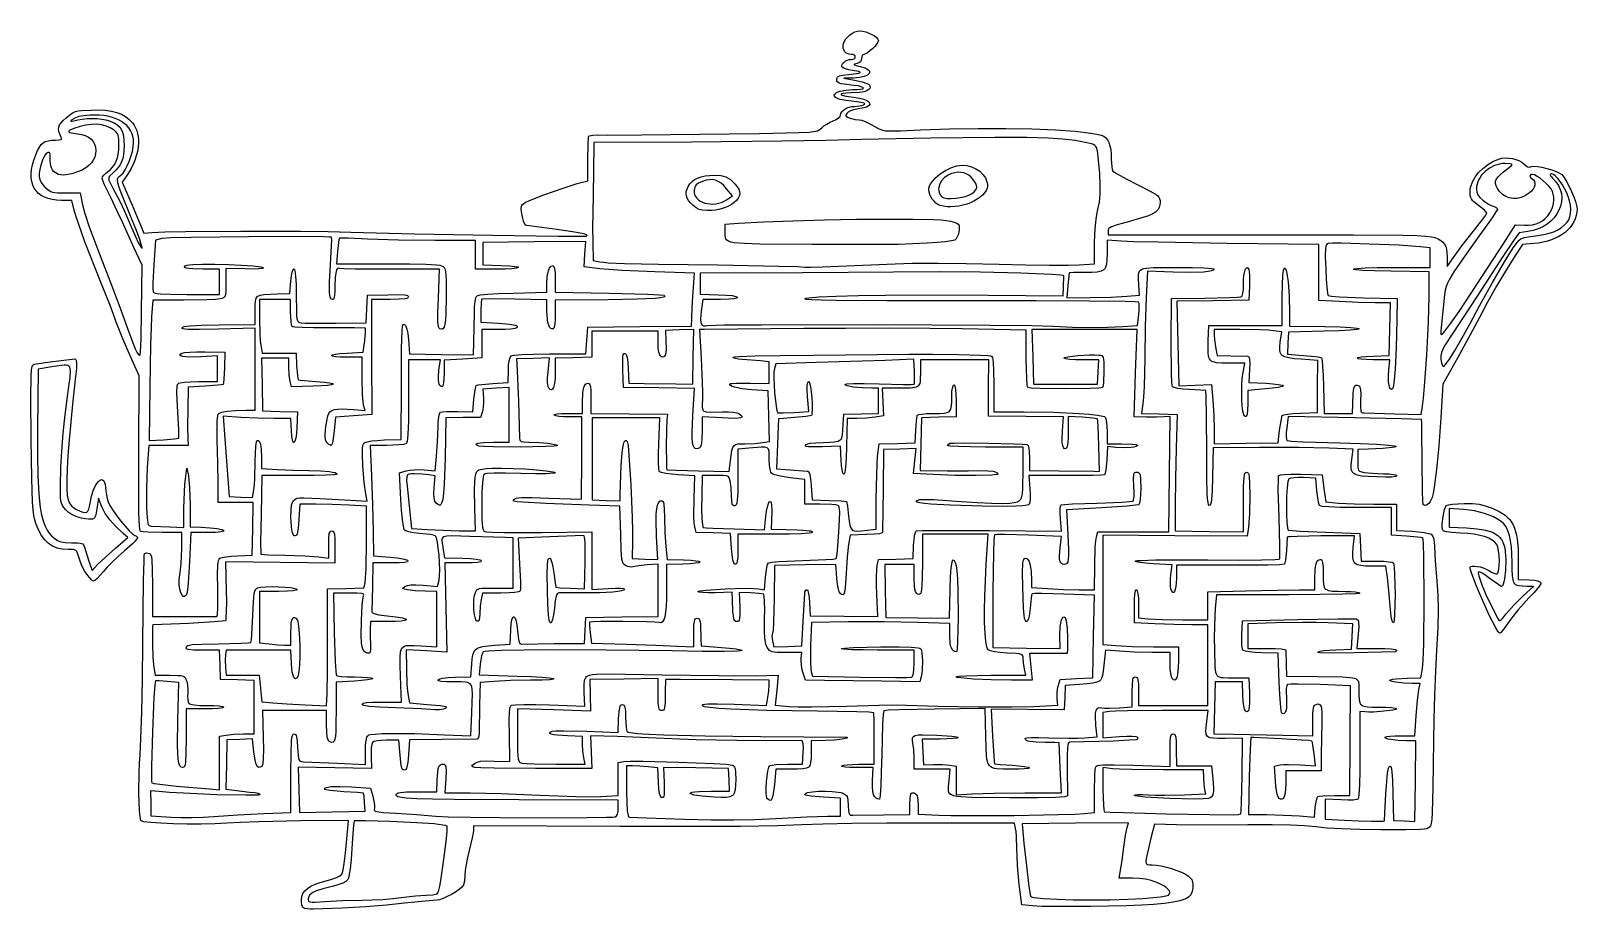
# Model space of a CAD drawing. Extents: x 412 to 1363, y 27 to 567.
import ezdxf

# ---------------------------------------------------------------- set-up
doc = ezdxf.new("R2010")
doc.units = 0

msp = doc.modelspace()

# ---------------------------------------------------------------- linework, layer by layer
at = {"layer": 'Layer 1'}
for p, q in [((912.381973, 560.325739), (913.243088, 561.742802)), ((913.243088, 561.742802), (914.376025, 563.060762)), ((914.376025, 563.060762), (915.723512, 564.236151)), ((915.723512, 564.236151), (917.22828, 565.225501)), ((917.22828, 565.225501), (918.833056, 565.985345)), ((918.833056, 565.985345), (920.480569, 566.472213)), ((920.480569, 566.472213), (922.11355, 566.64264)), ((922.11355, 566.64264), (923.74108, 566.473879)), ((923.74108, 566.473879), (925.539212, 566.013235)), ((925.539212, 566.013235), (927.388476, 565.324669)), ((927.388476, 565.324669), (929.169408, 564.472143)), ((929.169408, 564.472143), (930.762538, 563.519616)), ((930.762538, 563.519616), (932.0484, 562.531049)), ((932.0484, 562.531049), (932.907526, 561.570404)), ((932.907526, 561.570404), (933.22045, 560.70164)), ((933.22045, 560.70164), (932.924087, 559.749774)), ((911.626874, 557.411811), (911.84995, 558.85304)), ((911.658435, 556.116141), (911.626874, 557.411811)), ((911.934332, 554.980396), (911.658435, 556.116141)), ((911.84995, 558.85304), (912.381973, 560.325739)), ((912.444262, 554.018939), (911.934332, 554.980396)), ((913.177927, 553.246134), (912.444262, 554.018939)), ((914.125023, 552.676347), (913.177927, 553.246134)), ((915.275252, 552.323941), (914.125023, 552.676347)), ((916.61831, 552.20328), (915.275252, 552.323941)), ((917.558175, 552.081169), (916.61831, 552.20328)), ((918.327851, 551.748691), (917.558175, 552.081169)), ((918.847907, 551.25663), (918.327851, 551.748691)), ((919.03891, 550.65577), (918.847907, 551.25663)), ((923.306704, 551.481), (923.01411, 550.699169)), ((923.739748, 552.009263), (923.306704, 551.481)), ((924.26856, 552.20328), (923.739748, 552.009263)), ((925.271232, 552.484629), (924.26856, 552.20328)), ((926.575404, 553.243784), (925.271232, 552.484629)), ((928.046943, 554.353406), (926.575404, 553.243784)), ((929.551715, 555.686155), (928.046943, 554.353406)), ((930.955586, 557.114692), (929.551715, 555.686155)), ((932.124421, 558.511678), (930.955586, 557.114692)), ((932.924087, 559.749774), (932.124421, 558.511678)), ((910.682703, 545.223648), (910.888187, 546.000587)), ((910.82786, 544.48546), (910.682703, 545.223648)), ((911.554693, 543.861022), (910.82786, 544.48546)), ((910.888187, 546.000587), (911.391956, 546.773998)), ((911.391956, 546.773998), (912.141651, 547.501599)), ((913.013237, 543.246068), (911.554693, 543.861022)), ((912.141651, 547.501599), (913.084914, 548.14111)), ((914.991828, 542.711374), (913.013237, 543.246068)), ((913.084914, 548.14111), (914.169387, 548.650251)), ((914.169387, 548.650251), (915.342712, 548.986741)), ((917.2788, 542.32772), (914.991828, 542.711374)), ((915.342712, 548.986741), (916.55253, 549.1083)), ((916.55253, 549.1083), (917.517949, 549.230403)), ((921.131314, 541.676736), (917.2788, 542.32772)), ((917.517949, 549.230403), (918.30854, 549.562865)), ((918.30854, 549.562865), (918.842721, 550.054912)), ((918.609799, 546.131063), (918.347248, 545.949291)), ((918.347248, 545.949291), (918.396655, 545.768179)), ((918.396655, 545.768179), (919.496228, 545.35082)), ((920.00589, 546.5537), (918.609799, 546.131063)), ((918.842721, 550.054912), (919.03891, 550.65577)), ((919.496228, 545.35082), (922.03829, 544.76476)), ((921.277968, 547.027499), (920.00589, 546.5537)), ((921.929316, 541.350661), (921.131314, 541.676736)), ((922.184122, 547.715755), (921.277968, 547.027499)), ((922.03829, 544.76476), (925.063606, 543.875689)), ((922.726351, 548.620671), (922.184122, 547.715755)), ((922.90665, 549.74445), (922.726351, 548.620671)), ((923.01411, 550.699169), (922.90665, 549.74445)), ((925.063606, 543.875689), (926.153173, 543.359819)), ((926.153173, 543.359819), (926.969403, 542.81108)), ((926.969403, 542.81108), (927.51884, 542.240489)), ((927.51884, 542.240489), (927.808027, 541.659061)), ((927.808027, 541.659061), (927.843506, 541.077813)), ((907.604479, 536.242691), (907.68299, 537.07489)), ((907.753001, 535.570793), (907.604479, 536.242691)), ((907.68299, 537.07489), (907.852883, 537.714122)), ((908.211772, 535.027682), (907.753001, 535.570793)), ((907.852883, 537.714122), (908.140735, 538.235827)), ((908.140735, 538.235827), (908.589846, 538.656933)), ((909.06401, 534.581848), (908.211772, 535.027682)), ((908.589846, 538.656933), (909.243516, 538.99437)), ((910.392933, 534.201778), (909.06401, 534.581848)), ((909.243516, 538.99437), (911.33774, 539.485951)), ((912.281759, 533.855961), (910.392933, 534.201778)), ((911.33774, 539.485951), (914.76981, 539.846)), ((917.82561, 537.67228), (911.94819, 537.58458)), ((911.94819, 537.58458), (918.44035, 536.32234)), ((918.07199, 533.14104), (912.281759, 533.855961)), ((914.76981, 539.846), (919.850212, 540.409565)), ((921.537681, 537.939436), (917.82561, 537.67228)), ((920.759458, 532.771587), (918.07199, 533.14104)), ((918.44035, 536.32234), (923.216793, 535.291192)), ((919.850212, 540.409565), (921.285439, 540.713787)), ((922.637036, 532.355833), (920.759458, 532.771587)), ((921.285439, 540.713787), (921.979582, 541.028581)), ((924.444304, 538.55982), (921.537681, 537.939436)), ((922.047708, 541.188916), (921.929316, 541.350661)), ((921.979582, 541.028581), (922.047708, 541.188916)), ((923.71288, 531.923232), (922.637036, 532.355833)), ((923.216793, 535.291192), (926.161121, 534.348747)), ((926.493132, 539.445304), (924.444304, 538.55982)), ((926.161121, 534.348747), (927.06422, 533.858552)), ((927.179516, 539.959918), (926.493132, 539.445304)), ((927.06422, 533.858552), (927.650864, 533.327849)), ((927.631821, 540.50776), (927.179516, 539.959918)), ((927.843506, 541.077813), (927.631821, 540.50776)), ((927.650864, 533.327849), (927.968244, 532.735743)), ((928.06355, 532.06134), (927.863235, 531.265147)), ((927.968244, 532.735743), (928.06355, 532.06134)), ((906.134802, 527.077883), (906.320639, 527.652485)), ((906.241478, 526.503156), (906.134802, 527.077883)), ((906.648886, 525.942523), (906.241478, 526.503156)), ((906.320639, 527.652485), (906.790769, 528.212742)), ((907.365247, 525.410206), (906.648886, 525.942523)), ((906.790769, 528.212742), (907.536974, 528.744434)), ((908.398779, 524.920422), (907.365247, 525.410206)), ((907.536974, 528.744434), (908.551032, 529.23334)), ((909.757702, 524.487394), (908.398779, 524.920422)), ((908.551032, 529.23334), (909.824726, 529.665242)), ((913.4846, 523.84848), (909.757702, 524.487394)), ((909.824726, 529.665242), (913.11814, 530.301151)), ((910.279509, 527.768046), (910.27346, 527.580435)), ((910.27346, 527.580435), (910.913837, 527.167292)), ((910.50496, 527.939413), (910.279509, 527.768046)), ((911.619789, 528.2226), (910.50496, 527.939413)), ((910.913837, 527.167292), (912.414638, 526.72161)), ((913.629402, 528.408371), (911.619789, 528.2226)), ((912.414638, 526.72161), (914.76441, 526.265014)), ((913.11814, 530.301151), (917.35146, 530.5384)), ((920.04502, 523.105113), (913.4846, 523.84848)), ((916.54525, 528.4751), (913.629402, 528.408371)), ((914.76441, 526.265014), (917.9517, 525.81913)), ((921.375283, 528.720953), (916.54525, 528.4751)), ((917.35146, 530.5384), (920.161983, 530.613429)), ((917.9517, 525.81913), (921.508937, 525.286865)), ((923.683516, 522.495876), (920.04502, 523.105113)), ((920.161983, 530.613429), (922.21154, 530.818881)), ((923.346273, 529.020128), (921.375283, 528.720953)), ((921.508937, 525.286865), (924.25443, 524.643937)), ((922.21154, 530.818881), (923.491978, 531.125301)), ((924.997999, 529.429562), (923.346273, 529.020128)), ((923.491978, 531.125301), (923.995142, 531.503236)), ((923.952699, 531.709817), (923.71288, 531.923232)), ((923.995142, 531.503236), (923.952699, 531.709817)), ((924.25443, 524.643937), (926.185288, 523.891206)), ((926.313025, 529.943829), (924.997999, 529.429562)), ((926.185288, 523.891206), (927.29862, 523.02953)), ((927.273915, 530.5575), (926.313025, 529.943829)), ((927.863235, 531.265147), (927.273915, 530.5575)), ((927.29862, 523.02953), (927.773386, 522.220368)), ((432.301174, 511.586597), (434.05044, 513.17276)), ((434.05044, 513.17276), (437.204321, 515.741286)), ((437.204321, 515.741286), (438.511826, 516.545368)), ((439.77848, 513.268834), (438.33769, 512.44484)), ((438.511826, 516.545368), (439.877803, 517.103623)), ((441.980616, 513.931271), (439.77848, 513.268834)), ((439.877803, 517.103623), (441.480821, 517.471768)), ((441.480821, 517.471768), (443.499453, 517.705523)), ((444.951415, 514.433833), (441.980616, 513.931271)), ((443.499453, 517.705523), (449.49784, 517.99274)), ((448.69819, 514.7782), (444.951415, 514.433833)), ((451.66342, 514.883043), (448.69819, 514.7782)), ((449.49784, 517.99274), (454.129234, 518.039152)), ((454.492499, 514.811388), (451.66342, 514.883043)), ((454.129234, 518.039152), (458.263938, 517.814208)), ((457.177817, 514.568009), (454.492499, 514.811388)), ((459.711763, 514.157677), (457.177817, 514.568009)), ((458.263938, 517.814208), (461.942866, 517.305132)), ((462.086728, 513.585162), (459.711763, 514.157677)), ((461.942866, 517.305132), (465.206928, 516.49915)), ((464.2951, 512.855236), (462.086728, 513.585162)), ((465.206928, 516.49915), (468.097034, 515.383487)), ((468.097034, 515.383487), (470.654098, 513.94537)), ((470.654098, 513.94537), (472.919029, 512.172022)), ((907.323974, 512.209334), (908.759731, 513.132368)), ((908.759731, 513.132368), (909.685941, 514.069767)), ((909.685941, 514.069767), (910.0143, 514.95198)), ((910.0143, 514.95198), (910.200405, 515.951077)), ((910.200405, 515.951077), (910.728103, 516.91073)), ((910.728103, 516.91073), (911.551466, 517.80232)), ((911.551466, 517.80232), (912.624569, 518.597225)), ((912.624569, 518.597225), (913.901483, 519.266826)), ((913.263796, 514.929254), (913.233876, 514.531496)), ((913.233876, 514.531496), (913.372691, 514.1858)), ((913.78332, 515.94759), (913.263796, 514.929254)), ((913.372691, 514.1858), (914.20305, 513.583954)), ((914.666678, 516.772893), (913.78332, 515.94759)), ((913.901483, 519.266826), (915.336283, 519.782502)), ((914.20305, 513.583954), (915.84792, 512.99044)), ((916.089731, 517.520987), (914.666678, 516.772893)), ((915.336283, 519.782502), (916.883041, 520.115634)), ((917.903499, 518.129443), (916.089731, 517.520987)), ((916.883041, 520.115634), (918.49583, 520.2376)), ((919.959, 518.53583), (917.903499, 518.129443)), ((918.49583, 520.2376), (921.703996, 520.526085)), ((924.307473, 519.312762), (919.959, 518.53583)), ((921.703996, 520.526085), (923.106658, 520.830109)), ((923.106658, 520.830109), (924.1286, 521.19836)), ((924.558126, 522.203945), (923.683516, 522.495876)), ((924.1286, 521.19836), (924.720235, 521.570232)), ((925.821591, 519.768425), (924.307473, 519.312762)), ((924.883554, 521.900412), (924.558126, 522.203945)), ((924.720235, 521.570232), (924.883554, 521.900412)), ((926.91255, 520.279246), (925.821591, 519.768425)), ((927.593042, 520.852997), (926.91255, 520.279246)), ((927.875757, 521.497447), (927.593042, 520.852997)), ((927.773386, 522.220368), (927.875757, 521.497447)), ((429.384087, 506.204097), (429.534117, 507.532779)), ((429.592923, 504.78056), (429.384087, 506.204097)), ((429.534117, 507.532779), (430.05939, 508.830296)), ((430.144246, 503.198477), (429.592923, 504.78056)), ((430.05939, 508.830296), (430.976283, 510.160339)), ((430.976283, 510.160339), (432.301174, 511.586597)), ((435.854806, 505.046994), (435.85404, 504.634571)), ((435.85404, 504.634571), (436.368852, 504.27095)), ((436.366042, 505.515928), (435.854806, 505.046994)), ((438.89949, 506.65418), (436.366042, 505.515928)), ((436.368852, 504.27095), (437.404351, 503.948419)), ((437.236419, 511.472), (436.92308, 511.03146)), ((436.92308, 511.03146), (437.432408, 511.048082)), ((438.33769, 512.44484), (437.236419, 511.472)), ((437.404351, 503.948419), (441.05784, 503.39578)), ((437.432408, 511.048082), (438.79914, 511.44673)), ((438.79914, 511.44673), (441.215753, 512.044875)), ((442.716259, 507.88868), (438.89949, 506.65418)), ((441.215753, 512.044875), (443.993553, 512.470311)), ((446.319724, 508.730461), (442.716259, 507.88868)), ((443.993553, 512.470311), (446.996727, 512.723246)), ((449.712747, 509.179392), (446.319724, 508.730461)), ((446.996727, 512.723246), (450.089465, 512.803889)), ((452.898189, 509.235343), (449.712747, 509.179392)), ((450.089465, 512.803889), (453.135956, 512.71245)), ((455.878912, 508.898181), (452.898189, 509.235343)), ((453.135956, 512.71245), (456.00039, 512.449137)), ((458.657779, 508.167778), (455.878912, 508.898181)), ((456.00039, 512.449137), (458.546955, 512.014161)), ((458.546955, 512.014161), (460.63984, 511.40773)), ((461.237651, 507.044001), (458.657779, 508.167778)), ((460.63984, 511.40773), (463.149917, 510.337482)), ((463.62139, 505.52672), (461.237651, 507.044001)), ((463.149917, 510.337482), (465.175527, 509.177181)), ((465.113377, 504.147355), (463.62139, 505.52672)), ((466.32927, 511.972671), (464.2951, 512.855236)), ((465.621231, 503.37246), (465.113377, 504.147355)), ((465.175527, 509.177181), (466.761872, 507.849937)), ((468.181627, 510.942237), (466.32927, 511.972671)), ((466.761872, 507.849937), (467.95415, 506.27886)), ((467.95415, 506.27886), (468.797562, 504.387061)), ((469.844562, 509.768708), (468.181627, 510.942237)), ((468.797562, 504.387061), (469.337308, 502.097649)), ((471.310462, 508.456853), (469.844562, 509.768708)), ((472.57172, 507.011445), (471.310462, 508.456853)), ((473.620723, 505.437255), (472.57172, 507.011445)), ((472.919029, 512.172022), (474.93274, 510.05067)), ((474.449862, 503.739054), (473.620723, 505.437255)), ((475.051526, 501.921613), (474.449862, 503.739054)), ((474.93274, 510.05067), (475.962976, 508.625696)), ((475.962976, 508.625696), (476.820071, 507.061445)), ((476.820071, 507.061445), (477.505434, 505.370865)), ((477.505434, 505.370865), (478.02047, 503.566906)), ((478.02047, 503.566906), (478.366586, 501.662517)), ((823.294455, 503.065273), (860.127667, 503.620528)), ((860.127667, 503.620528), (884.59863, 504.16658)), ((884.59863, 504.16658), (890.744549, 504.454576)), ((890.744549, 504.454576), (894.49178, 504.911424)), ((894.49178, 504.911424), (895.749681, 505.263456)), ((895.749681, 505.263456), (896.748461, 505.730047)), ((896.748461, 505.730047), (897.601639, 506.335314)), ((897.601639, 506.335314), (898.42273, 507.10337)), ((898.42273, 507.10337), (899.751052, 508.225886)), ((899.751052, 508.225886), (901.521951, 509.404536)), ((901.521951, 509.404536), (903.5043, 510.499316)), ((903.5043, 510.499316), (905.46697, 511.37022)), ((905.46697, 511.37022), (907.323974, 512.209334)), ((915.84792, 512.99044), (918.8582, 512.267109)), ((918.8582, 512.267109), (921.379, 511.96308)), ((921.379, 511.96308), (923.10172, 511.706784)), ((923.10172, 511.706784), (925.44418, 510.829844)), ((925.44418, 510.829844), (928.789375, 509.161179)), ((928.789375, 509.161179), (933.5203, 506.52971)), ((933.5203, 506.52971), (934.620843, 505.973562)), ((934.620843, 505.973562), (935.865018, 505.562215)), ((935.865018, 505.562215), (937.481356, 505.288633)), ((937.481356, 505.288633), (939.69839, 505.145781)), ((939.69839, 505.145781), (946.848667, 505.224132)), ((946.848667, 505.224132), (959.1441, 505.74099)), ((959.1441, 505.74099), (976.87846, 506.386971)), ((976.87846, 506.386971), (994.539939, 506.703405)), ((994.539939, 506.703405), (1011.614302, 506.705221)), ((1011.614302, 506.705221), (1027.587313, 506.407347)), ((1027.587313, 506.407347), (1041.944734, 505.824713)), ((1041.944734, 505.824713), (1054.17233, 504.972247)), ((1054.17233, 504.972247), (1063.755864, 503.864876)), ((1063.755864, 503.864876), (1067.395409, 503.220267)), ((416.602615, 493.061731), (417.667907, 495.164843)), ((417.667907, 495.164843), (418.744513, 496.754375)), ((418.744513, 496.754375), (419.928471, 497.902267)), ((419.928471, 497.902267), (421.315821, 498.68046)), ((421.315821, 498.68046), (423.0026, 499.160891)), ((423.0026, 499.160891), (425.084847, 499.415501)), ((425.084847, 499.415501), (427.6586, 499.51623)), ((427.6586, 499.51623), (429.822382, 499.623091)), ((429.822382, 499.623091), (430.99788, 499.912386)), ((431.02168, 501.39416), (430.144246, 503.198477)), ((430.99788, 499.912386), (431.264839, 500.15325)), ((431.344508, 500.473086), (431.02168, 501.39416)), ((431.264839, 500.15325), (431.344508, 500.473086)), ((441.05784, 503.39578), (443.63788, 502.969042)), ((443.63788, 502.969042), (445.899562, 502.281162)), ((445.899562, 502.281162), (447.83488, 501.339461)), ((447.83488, 501.339461), (449.435829, 500.15126)), ((449.435829, 500.15126), (450.694404, 498.72388)), ((450.694404, 498.72388), (451.602601, 497.064643)), ((451.602601, 497.064643), (452.152415, 495.180869)), ((452.152415, 495.180869), (452.33584, 493.07988)), ((465.995094, 502.461806), (465.621231, 503.37246)), ((466.415146, 499.996379), (465.995094, 502.461806)), ((466.52214, 496.27738), (466.415146, 499.996379)), ((466.428319, 493.443903), (466.52214, 496.27738)), ((469.337308, 502.097649), (469.618587, 499.333735)), ((469.6866, 496.01843), (469.593718, 493.014682)), ((469.618587, 499.333735), (469.6866, 496.01843)), ((474.799474, 492.496938), (475.345545, 495.381546)), ((475.418106, 499.989705), (475.051526, 501.921613)), ((475.345545, 495.381546), (475.54199, 497.9481)), ((475.54199, 497.9481), (475.418106, 499.989705)), ((478.405489, 495.476271), (478.089997, 493.299661)), ((478.366586, 501.662517), (478.54519, 499.670649)), ((478.557689, 497.604251), (478.405489, 495.476271)), ((478.54519, 499.670649), (478.557689, 497.604251)), ((754.68664, 487.32009), (754.791765, 496.753204)), ((754.791765, 496.753204), (755.00873, 501.48039)), ((755.00873, 501.48039), (755.219955, 501.836724)), ((755.219955, 501.836724), (755.709136, 502.124858)), ((755.709136, 502.124858), (757.67182, 502.511474)), ((757.67182, 502.511474), (761.197684, 502.670132)), ((758.4171, 498.03783), (758.17883, 479.46793)), ((818.4212, 498.30453), (758.4171, 498.03783)), ((761.197684, 502.670132), (766.58763, 502.63073)), ((766.58763, 502.63073), (787.61058, 502.676709)), ((787.61058, 502.676709), (823.294455, 503.065273)), ((873.865088, 498.869187), (818.4212, 498.30453)), ((900.89938, 499.333717), (873.865088, 498.869187)), ((922.9042, 499.852), (900.89938, 499.333717)), ((965.29975, 500.756436), (922.9042, 499.852)), ((1004.7703, 501.13261), (965.29975, 500.756436)), ((1024.375386, 501.05939), (1004.7703, 501.13261)), ((1037.503463, 500.77495), (1024.375386, 501.05939)), ((1046.618233, 500.182117), (1037.503463, 500.77495)), ((1054.1834, 499.18372), (1046.618233, 500.182117)), ((1060.315363, 498.107439), (1054.1834, 499.18372)), ((1064.141525, 497.176055), (1060.315363, 498.107439)), ((1065.377912, 496.704299), (1064.141525, 497.176055)), ((1066.263425, 496.196288), (1065.377912, 496.704299)), ((1066.873257, 495.627862), (1066.263425, 496.196288)), ((1067.2826, 494.97486), (1066.873257, 495.627862)), ((1067.767347, 493.004884), (1067.2826, 494.97486)), ((1067.395409, 503.220267), (1070.1811, 502.51753)), ((1070.1811, 502.51753), (1071.664805, 501.868384)), ((1071.664805, 501.868384), (1072.931305, 500.907987)), ((1072.931305, 500.907987), (1073.987174, 499.62054)), ((1073.987174, 499.62054), (1074.838988, 497.990241)), ((1074.838988, 497.990241), (1075.493322, 496.001291)), ((1075.493322, 496.001291), (1075.956752, 493.63789)), ((413.427973, 484.2237), (414.288582, 487.218567)), ((414.288582, 487.218567), (415.4526, 490.3731)), ((415.4526, 490.3731), (416.602615, 493.061731)), ((419.53973, 487.08425), (418.541618, 484.125972)), ((420.379663, 489.022911), (419.53973, 487.08425)), ((421.25763, 490.49739), (420.379663, 489.022911)), ((422.121376, 491.490827), (421.25763, 490.49739)), ((422.918645, 491.986356), (422.121376, 491.490827)), ((423.597181, 491.967116), (422.918645, 491.986356)), ((424.10473, 491.416244), (423.597181, 491.967116)), ((424.389034, 490.316876), (424.10473, 491.416244)), ((424.337327, 486.842889), (424.39784, 488.65215)), ((424.438027, 485.199583), (424.337327, 486.842889)), ((424.39784, 488.65215), (424.389034, 490.316876)), ((424.6981, 483.723136), (424.438027, 485.199583)), ((449.635359, 485.434506), (448.137903, 483.874125)), ((450.808493, 487.140853), (449.635359, 485.434506)), ((451.652694, 488.987585), (450.808493, 487.140853)), ((452.163347, 490.96912), (451.652694, 488.987585)), ((452.33584, 493.07988), (452.163347, 490.96912)), ((462.774915, 483.02167), (463.971244, 484.702947)), ((463.971244, 484.702947), (464.922426, 486.556954)), ((464.922426, 486.556954), (465.640785, 488.612545)), ((465.640785, 488.612545), (466.138641, 490.898576)), ((466.138641, 490.898576), (466.428319, 493.443903)), ((468.221174, 486.119709), (467.302649, 484.293536)), ((468.889918, 488.135303), (468.221174, 486.119709)), ((469.337795, 490.4103), (468.889918, 488.135303)), ((469.593718, 493.014682), (469.337795, 490.4103)), ((471.712467, 483.616312), (472.918039, 486.446168)), ((472.918039, 486.446168), (473.968673, 489.462427)), ((473.968673, 489.462427), (474.799474, 492.496938)), ((476.177844, 486.607536), (474.112411, 482.140371)), ((477.612621, 491.087368), (476.177844, 486.607536)), ((478.089997, 493.299661), (477.612621, 491.087368)), ((754.66224, 474.53569), (754.68664, 487.32009)), ((1068.2934, 489.31175), (1067.767347, 493.004884)), ((1069.2157, 478.86976), (1068.2934, 489.31175)), ((1075.956752, 493.63789), (1076.235853, 490.884236)), ((1076.235853, 490.884236), (1076.3372, 487.72453)), ((1076.3372, 487.72453), (1076.422466, 485.239672)), ((1076.422466, 485.239672), (1076.6345, 483.049816)), ((1307.572164, 484.398124), (1310.843692, 486.323931)), ((1310.843692, 486.323931), (1314.3326, 487.80317)), ((1314.964125, 484.791189), (1313.354457, 484.369766)), ((1314.3326, 487.80317), (1316.334917, 488.315351)), ((1316.599985, 485.052411), (1314.964125, 484.791189)), ((1316.334917, 488.315351), (1318.461952, 488.543282)), ((1318.2492, 485.14202), (1316.599985, 485.052411)), ((1321.301387, 484.943934), (1318.2492, 485.14202)), ((1318.461952, 488.543282), (1320.645051, 488.500547)), ((1320.645051, 488.500547), (1322.815562, 488.200729)), ((1322.229886, 484.729532), (1321.301387, 484.943934)), ((1322.5709, 484.46774), (1322.229886, 484.729532)), ((1322.815562, 488.200729), (1324.904835, 487.657412)), ((1324.904835, 487.657412), (1326.844217, 486.884179)), ((1326.844217, 486.884179), (1328.565056, 485.894614)), ((1328.565056, 485.894614), (1329.9987, 484.7023)), ((1329.9987, 484.7023), (1331.233494, 483.606509)), ((412.603237, 478.737172), (412.867337, 481.394552)), ((412.632238, 476.257611), (412.603237, 478.737172)), ((412.950902, 473.96192), (412.632238, 476.257611)), ((412.867337, 481.394552), (413.427973, 484.2237)), ((417.882452, 481.506191), (417.566854, 479.181357)), ((417.566854, 479.181357), (417.599444, 477.10792)), ((417.599444, 477.10792), (417.984845, 475.24233)), ((418.541618, 484.125972), (417.882452, 481.506191)), ((417.984845, 475.24233), (418.727678, 473.541039)), ((425.115709, 482.41445), (424.6981, 483.723136)), ((425.689015, 481.27443), (425.115709, 482.41445)), ((426.416181, 480.303979), (425.689015, 481.27443)), ((427.295369, 479.504001), (426.416181, 480.303979)), ((428.32474, 478.8754), (427.295369, 479.504001)), ((429.502456, 478.419079), (428.32474, 478.8754)), ((430.82668, 478.135941), (429.502456, 478.419079)), ((432.295573, 478.026891), (430.82668, 478.135941)), ((433.907296, 478.092832), (432.295573, 478.026891)), ((437.551885, 478.753302), (433.907296, 478.092832)), ((441.74574, 480.12458), (437.551885, 478.753302)), ((444.188481, 481.213581), (441.74574, 480.12458)), ((446.320739, 482.46529), (444.188481, 481.213581)), ((448.137903, 483.874125), (446.320739, 482.46529)), ((456.20834, 476.0906), (456.475769, 476.858803)), ((456.62488, 474.693443), (456.20834, 476.0906)), ((456.475769, 476.858803), (457.203916, 477.863623)), ((457.203916, 477.863623), (458.281573, 478.974751)), ((458.281573, 478.974751), (459.59753, 480.06188)), ((459.59753, 480.06188), (461.321118, 481.484266)), ((460.43004, 476.743409), (460.274479, 475.926348)), ((460.274479, 475.926348), (460.429265, 474.950151)), ((460.895994, 477.502529), (460.43004, 476.743409)), ((462.75926, 479.25173), (460.895994, 477.502529)), ((461.321118, 481.484266), (462.774915, 483.02167)), ((464.600606, 480.929528), (462.75926, 479.25173)), ((466.105431, 482.586803), (464.600606, 480.929528)), ((465.601577, 475.068267), (465.684736, 475.729177)), ((465.85675, 473.197138), (465.601577, 475.068267)), ((465.684736, 475.729177), (465.895296, 476.261636)), ((465.895296, 476.261636), (466.659328, 477.105147)), ((467.302649, 484.293536), (466.105431, 482.586803)), ((466.659328, 477.105147), (467.81509, 477.9267)), ((467.81509, 477.9267), (469.096096, 479.188425)), ((471.42758, 477.78947), (468.57083, 473.72207)), ((469.096096, 479.188425), (470.416854, 481.141013)), ((470.416854, 481.141013), (471.712467, 483.616312)), ((472.846717, 479.943913), (471.42758, 477.78947)), ((474.112411, 482.140371), (472.846717, 479.943913)), ((758.17883, 479.46793), (757.6979, 454.19223)), ((818.705864, 474.020276), (820.298835, 475.209499)), ((820.298835, 475.209499), (822.163435, 476.182749)), ((822.163435, 476.182749), (824.296375, 476.938605)), ((824.296375, 476.938605), (826.694368, 477.475647)), ((826.694368, 477.475647), (829.354126, 477.792452)), ((829.341251, 475.183999), (827.294565, 474.804321)), ((831.25643, 475.204547), (829.341251, 475.183999)), ((829.354126, 477.792452), (832.27236, 477.8876)), ((833.071823, 474.856399), (831.25643, 475.204547)), ((832.27236, 477.8876), (836.448565, 477.670668)), ((836.448565, 477.670668), (838.086826, 477.363758)), ((838.086826, 477.363758), (839.541167, 476.875229)), ((839.541167, 476.875229), (840.898571, 476.168087)), ((840.898571, 476.168087), (842.246017, 475.20534)), ((842.246017, 475.20534), (845.25896, 472.36506)), ((966.162026, 473.824587), (968.39294, 476.354136)), ((968.39294, 476.354136), (971.201945, 478.734644)), ((971.201945, 478.734644), (974.407728, 480.831153)), ((973.681593, 476.300788), (972.052995, 474.51016)), ((975.751019, 477.802044), (973.681593, 476.300788)), ((974.407728, 480.831153), (977.828976, 482.508704)), ((978.21635, 478.91062), (975.751019, 477.802044)), ((977.828976, 482.508704), (981.284378, 483.632339)), ((980.208808, 479.444649), (978.21635, 478.91062)), ((982.11746, 479.701901), (980.208808, 479.444649)), ((981.284378, 483.632339), (982.968226, 483.944264)), ((983.932651, 479.684847), (982.11746, 479.701901)), ((982.968226, 483.944264), (984.59262, 484.0671)), ((985.644725, 479.395956), (983.932651, 479.684847)), ((984.59262, 484.0671), (987.628383, 483.835125)), ((987.244027, 478.8377), (985.644725, 479.395956)), ((988.720902, 478.012548), (987.244027, 478.8377)), ((987.628383, 483.835125), (990.511992, 483.092736)), ((990.065695, 476.922971), (988.720902, 478.012548)), ((991.26875, 475.57144), (990.065695, 476.922971)), ((990.511992, 483.092736), (993.165587, 481.902722)), ((992.347553, 474.059776), (991.26875, 475.57144)), ((993.165587, 481.902722), (995.511306, 480.327869)), ((995.511306, 480.327869), (997.47129, 478.430963)), ((997.47129, 478.430963), (998.967677, 476.274792)), ((998.967677, 476.274792), (999.517691, 475.119102)), ((999.517691, 475.119102), (999.922608, 473.922142)), ((1069.532628, 471.806155), (1069.2157, 478.86976)), ((1076.6345, 483.049816), (1076.941409, 481.391915)), ((1076.941409, 481.391915), (1077.3113, 480.50292)), ((1077.3113, 480.50292), (1079.884506, 478.844361)), ((1079.884506, 478.844361), (1085.433225, 475.751157)), ((1085.433225, 475.751157), (1092.637006, 471.938385)), ((1298.18743, 473.928257), (1299.825648, 476.790815)), ((1299.825648, 476.790815), (1301.986762, 479.546614)), ((1302.164541, 475.250591), (1301.522937, 473.85472)), ((1301.986762, 479.546614), (1304.594394, 482.110701)), ((1302.960725, 476.600364), (1302.164541, 475.250591)), ((1303.898651, 477.892628), (1302.960725, 476.600364)), ((1306.148375, 480.258989), (1303.898651, 477.892628)), ((1304.594394, 482.110701), (1307.572164, 484.398124)), ((1308.811002, 482.258391), (1306.148375, 480.258989)), ((1311.783822, 483.799552), (1308.811002, 482.258391)), ((1313.354457, 484.369766), (1311.783822, 483.799552)), ((1312.49125, 474.265145), (1313.004354, 475.620013)), ((1313.004354, 475.620013), (1313.988816, 476.990668)), ((1313.988816, 476.990668), (1315.455157, 478.428203)), ((1315.455157, 478.428203), (1317.4139, 479.98371)), ((1317.4139, 479.98371), (1321.05605, 482.87239)), ((1321.05605, 482.87239), (1322.163987, 483.905294)), ((1322.163987, 483.905294), (1322.5709, 484.46774)), ((1331.233494, 483.606509), (1332.331975, 483.014985)), ((1332.331975, 483.014985), (1333.392094, 482.895466)), ((1333.392094, 482.895466), (1334.5118, 483.21569)), ((1333.632319, 477.728218), (1333.575525, 477.154504)), ((1333.575525, 477.154504), (1333.951144, 476.548688)), ((1334.1168, 478.28727), (1333.632319, 477.728218)), ((1333.951144, 476.548688), (1334.7639, 475.89333)), ((1334.482996, 478.443914), (1334.1168, 478.28727)), ((1334.981774, 478.450692), (1334.482996, 478.443914)), ((1334.5118, 483.21569), (1335.972645, 483.443405)), ((1334.7639, 475.89333), (1335.731313, 475.048983)), ((1336.310258, 478.062156), (1334.981774, 478.450692)), ((1335.731313, 475.048983), (1336.358134, 474.054529)), ((1335.972645, 483.443405), (1338.208569, 483.290411)), ((1337.968622, 477.216672), (1336.310258, 478.062156)), ((1339.823238, 476.009249), (1337.968622, 477.216672)), ((1338.208569, 483.290411), (1340.956039, 482.826465)), ((1341.740473, 474.534896), (1339.823238, 476.009249)), ((1340.956039, 482.826465), (1343.951525, 482.121324)), ((1343.951525, 482.121324), (1346.931495, 481.244745)), ((1346.2709, 478.66014), (1346.083356, 478.231883)), ((1346.083356, 478.231883), (1346.24415, 477.60333)), ((1346.24415, 477.60333), (1346.714094, 476.859038)), ((1346.595874, 478.80015), (1346.2709, 478.66014)), ((1347.002748, 478.777926), (1346.595874, 478.80015)), ((1346.714094, 476.859038), (1347.454, 476.08356)), ((1346.931495, 481.244745), (1349.632419, 480.266487)), ((1348.0244, 478.290103), (1347.002748, 478.777926)), ((1347.454, 476.08356), (1349.513845, 473.947421)), ((1349.260271, 477.283321), (1348.0244, 478.290103)), ((1350.634775, 475.844233), (1349.260271, 477.283321)), ((1349.632419, 480.266487), (1351.790764, 479.256306)), ((1352.072326, 474.059489), (1350.634775, 475.844233)), ((1351.790764, 479.256306), (1353.143, 478.28396)), ((1353.143, 478.28396), (1354.542349, 476.47192)), ((1354.542349, 476.47192), (1356.073333, 473.991388)), ((413.555793, 471.856149), (412.950902, 473.96192)), ((414.443475, 469.94635), (413.555793, 471.856149)), ((415.61051, 468.238573), (414.443475, 469.94635)), ((417.053463, 466.738868), (415.61051, 468.238573)), ((418.768897, 465.453286), (417.053463, 466.738868)), ((418.727678, 473.541039), (419.832566, 471.960495)), ((419.832566, 471.960495), (421.30413, 470.45715)), ((421.30413, 470.45715), (423.602838, 468.589015)), ((423.602838, 468.589015), (424.656801, 467.993518)), ((424.656801, 467.993518), (425.81055, 467.579941)), ((425.81055, 467.579941), (427.186622, 467.315443)), ((427.186622, 467.315443), (428.907552, 467.167179)), ((428.907552, 467.167179), (433.87413, 467.08798)), ((433.87413, 467.08798), (442.666, 467.088)), ((442.666, 467.088), (444.18686, 459.73756)), ((457.759024, 471.976114), (456.62488, 474.693443)), ((461.48725, 464.1484), (457.759024, 471.976114)), ((460.429265, 474.950151), (460.894355, 473.713622)), ((460.894355, 473.713622), (462.75526, 470.05479)), ((462.75526, 470.05479), (467.09257, 461.92829)), ((466.739398, 470.320347), (465.85675, 473.197138)), ((468.328101, 466.109995), (466.739398, 470.320347)), ((473.938, 452.377), (468.328101, 466.109995)), ((468.57083, 473.72207), (475.2098, 458.02677)), ((718.739447, 462.445464), (727.58842, 465.77284)), ((727.58842, 465.77284), (739.497685, 469.975469)), ((739.497685, 469.975469), (748.21612, 472.76035)), ((748.21612, 472.76035), (754.66224, 474.53569)), ((815.069674, 466.518706), (815.197689, 467.926228)), ((815.250913, 465.152535), (815.069674, 466.518706)), ((815.197689, 467.926228), (815.626577, 469.40867)), ((815.626577, 469.40867), (816.34796, 470.9996)), ((816.34796, 470.9996), (817.38781, 472.616503)), ((817.38781, 472.616503), (818.705864, 474.020276)), ((819.9965, 468.78045), (819.979787, 467.382566)), ((819.979787, 467.382566), (820.257329, 466.084101)), ((820.399873, 470.586095), (819.9965, 468.78045)), ((820.257329, 466.084101), (820.802182, 464.893082)), ((820.753756, 471.300813), (820.399873, 470.586095)), ((821.243754, 471.926185), (820.753756, 471.300813)), ((822.736045, 473.017065), (821.243754, 471.926185)), ((825.08465, 474.07508), (822.736045, 473.017065)), ((827.294565, 474.804321), (825.08465, 474.07508)), ((834.81915, 474.129985), (833.071823, 474.856399)), ((836.530133, 473.015739), (834.81915, 474.129985)), ((838.236493, 471.504093), (836.530133, 473.015739)), ((839.96995, 469.58548), (838.236493, 471.504093)), ((843.51882, 465.29415), (839.96995, 469.58548)), ((845.25896, 472.36506), (846.528179, 470.858191)), ((846.528179, 470.858191), (847.410191, 469.373747)), ((847.410191, 469.373747), (847.905229, 467.915634)), ((848.01353, 466.487755), (847.735328, 465.094014)), ((847.905229, 467.915634), (848.01353, 466.487755)), ((964.15972, 468.8582), (964.296196, 470.046033)), ((964.319476, 467.49286), (964.15972, 468.8582)), ((964.296196, 470.046033), (964.690515, 471.280955)), ((964.76849, 466.052423), (964.319476, 467.49286)), ((964.690515, 471.280955), (965.320013, 472.546096)), ((965.461383, 464.599924), (964.76849, 466.052423)), ((965.320013, 472.546096), (966.162026, 473.824587)), ((970.297973, 470.474019), (970.204926, 469.445546)), ((970.204926, 469.445546), (970.261393, 468.435123)), ((970.261393, 468.435123), (970.47299, 467.455666)), ((970.910147, 472.533468), (970.297973, 470.474019)), ((970.47299, 467.455666), (970.845332, 466.520088)), ((970.845332, 466.520088), (971.384033, 465.641301)), ((972.052995, 474.51016), (970.910147, 472.533468)), ((971.384033, 465.641301), (972.09471, 464.83222)), ((986.478322, 464.785995), (988.888399, 465.642467)), ((988.888399, 465.642467), (990.74621, 466.69046)), ((990.74621, 466.69046), (990.7463, 466.69041)), ((990.7463, 466.69041), (991.973294, 467.697841)), ((991.973294, 467.697841), (992.863355, 468.649232)), ((993.10449, 472.748219), (992.347553, 474.059776)), ((992.863355, 468.649232), (993.418993, 469.587274)), ((993.53705, 471.594077), (993.10449, 472.748219)), ((993.418993, 469.587274), (993.642721, 470.554659)), ((993.642721, 470.554659), (993.53705, 471.594077)), ((997.231437, 465.644312), (995.684845, 464.343744)), ((998.499504, 467.019245), (997.231437, 465.644312)), ((999.451613, 468.453101), (998.499504, 467.019245)), ((1000.050329, 469.930434), (999.451613, 468.453101)), ((999.922608, 473.922142), (1000.172695, 472.691758)), ((1000.25822, 471.4358), (1000.050329, 469.930434)), ((1000.172695, 472.691758), (1000.25822, 471.4358)), ((1068.980434, 461.408245), (1069.465725, 466.202764)), ((1069.465725, 466.202764), (1069.532628, 471.806155)), ((1092.637006, 471.938385), (1100.1754, 468.12112)), ((1100.1754, 468.12112), (1103.515553, 466.244882)), ((1103.515553, 466.244882), (1104.650478, 465.356634)), ((1296.7852, 468.22267), (1296.877613, 469.620078)), ((1296.931598, 465.38933), (1296.7852, 468.22267)), ((1296.877613, 469.620078), (1297.148487, 471.043891)), ((1297.148487, 471.043891), (1298.18743, 473.928257)), ((1300.754828, 470.970324), (1300.654, 469.50462)), ((1300.654, 469.50462), (1300.850937, 467.54728)), ((1301.048754, 472.424161), (1300.754828, 470.970324)), ((1300.850937, 467.54728), (1301.502975, 465.851276)), ((1301.522937, 473.85472), (1301.048754, 472.424161)), ((1301.502975, 465.851276), (1302.70195, 464.25324)), ((1312.438984, 472.874973), (1312.49125, 474.265145)), ((1312.837034, 471.398405), (1312.438984, 472.874973)), ((1313.67488, 469.784348), (1312.837034, 471.398405)), ((1314.942, 467.98171), (1313.67488, 469.784348)), ((1316.686224, 466.144046), (1314.942, 467.98171)), ((1318.676762, 464.792181), (1316.686224, 466.144046)), ((1333.3075, 467.01374), (1330.770985, 465.401698)), ((1334.596406, 468.129515), (1333.3075, 467.01374)), ((1335.581241, 469.317847), (1334.596406, 468.129515)), ((1336.255918, 470.541625), (1335.581241, 469.317847)), ((1336.61435, 471.763739), (1336.255918, 470.541625)), ((1336.358134, 474.054529), (1336.650451, 472.947077)), ((1336.650451, 472.947077), (1336.61435, 471.763739)), ((1343.586698, 472.888624), (1341.740473, 474.534896)), ((1345.228284, 471.165442), (1343.586698, 472.888624)), ((1346.5316, 469.46036), (1345.228284, 471.165442)), ((1347.357699, 467.909711), (1346.5316, 469.46036)), ((1347.918514, 466.21045), (1347.357699, 467.909711)), ((1348.215688, 464.395776), (1347.918514, 466.21045)), ((1349.513845, 473.947421), (1351.089875, 471.645341)), ((1351.089875, 471.645341), (1352.199742, 469.215362)), ((1353.497337, 472.015741), (1352.072326, 474.059489)), ((1352.199742, 469.215362), (1352.861098, 466.695526)), ((1352.861098, 466.695526), (1353.091599, 464.123875)), ((1354.834224, 469.799641), (1353.497337, 472.015741)), ((1356.0074, 467.49784), (1354.834224, 469.799641)), ((1357.092849, 464.799724), (1356.0074, 467.49784)), ((1356.073333, 473.991388), (1357.637872, 471.061283)), ((1357.637872, 471.061283), (1359.137887, 467.900526)), ((1359.137887, 467.900526), (1360.475298, 464.728036)), ((420.753375, 464.387878), (418.768897, 465.453286)), ((423.003461, 463.548695), (420.753375, 464.387878)), ((425.515718, 462.941787), (423.003461, 463.548695)), ((428.28671, 462.573205), (425.515718, 462.941787)), ((431.313, 462.449), (428.28671, 462.573205)), ((437.70177, 462.44879), (431.313, 462.449)), ((439.10783, 456.39861), (437.70177, 462.44879)), ((440.06074, 453.000493), (439.10783, 456.39861)), ((444.18686, 459.73756), (445.555108, 454.295428)), ((465.774605, 455.388802), (461.48725, 464.1484)), ((467.09257, 461.92829), (469.879079, 455.886715)), ((475.2098, 458.02677), (481.84873, 442.33147)), ((713.711822, 457.762254), (713.834732, 458.589147)), ((713.728794, 456.81696), (713.711822, 457.762254)), ((714.094548, 454.472503), (713.728794, 456.81696)), ((713.834732, 458.589147), (714.119484, 459.322308)), ((714.119484, 459.322308), (714.588038, 459.986403)), ((714.588038, 459.986403), (715.262351, 460.606098)), ((715.262351, 460.606098), (716.164384, 461.206062)), ((716.164384, 461.206062), (718.739447, 462.445464)), ((815.749785, 463.794147), (815.250913, 465.152535)), ((816.57467, 462.409975), (815.749785, 463.794147)), ((817.733949, 460.966448), (816.57467, 462.409975)), ((819.236, 459.43), (817.733949, 460.966448)), ((821.150493, 457.816805), (819.23597, 459.43002)), ((819.23597, 459.43002), (819.236, 459.43)), ((820.802182, 464.893082), (821.587401, 463.81753)), ((822.997974, 456.849707), (821.150493, 457.816805)), ((821.587401, 463.81753), (822.586041, 462.865471)), ((822.586041, 462.865471), (823.771158, 462.044928)), ((825.199723, 456.379144), (822.997974, 456.849707)), ((823.771158, 462.044928), (825.115807, 461.363925)), ((825.115807, 461.363925), (826.593042, 460.830486)), ((828.17705, 456.25553), (825.199723, 456.379144)), ((826.593042, 460.830486), (828.175921, 460.452636)), ((828.175921, 460.452636), (829.837497, 460.238397)), ((830.718653, 456.324341), (828.17705, 456.25553)), ((829.837497, 460.238397), (831.550826, 460.195794)), ((833.075472, 456.535215), (830.718653, 456.324341)), ((831.550826, 460.195794), (833.288963, 460.332852)), ((835.269794, 456.894809), (833.075472, 456.535215)), ((833.288963, 460.332852), (835.024964, 460.657593)), ((835.024964, 460.657593), (836.731883, 461.178042)), ((837.323907, 457.409784), (835.269794, 456.894809)), ((836.731883, 461.178042), (838.382777, 461.902223)), ((839.260102, 458.086797), (837.323907, 457.409784)), ((838.382777, 461.902223), (839.9507, 462.83816)), ((841.100665, 458.932508), (839.260102, 458.086797)), ((839.9507, 462.83816), (843.51882, 465.29415)), ((839.9507, 462.83816), (839.9507, 462.83816)), ((842.867885, 459.953576), (841.100665, 458.932508)), ((844.58405, 461.15666), (842.867885, 459.953576)), ((846.020353, 462.424563), (844.58405, 461.15666)), ((847.070857, 463.738315), (846.020353, 462.424563)), ((847.735328, 465.094014), (847.070857, 463.738315)), ((966.352772, 463.198396), (965.461383, 464.599924)), ((967.39728, 461.910872), (966.352772, 463.198396)), ((968.549523, 460.800386), (967.39728, 461.910872)), ((969.764124, 459.929971), (968.549523, 460.800386)), ((970.9957, 459.36266), (969.764124, 459.929971)), ((970.99572, 459.3627), (970.9957, 459.36266)), ((973.135464, 458.825924), (970.99572, 459.3627)), ((972.09471, 464.83222), (972.667239, 464.426995)), ((972.667239, 464.426995), (973.440469, 464.1034)), ((975.408454, 458.533401), (973.135464, 458.825924)), ((973.440469, 464.1034), (975.484795, 463.690719)), ((977.777255, 458.469685), (975.408454, 458.533401)), ((975.484795, 463.690719), (978.019215, 463.573408)), ((980.204434, 458.619333), (977.777255, 458.469685)), ((978.019215, 463.573408), (980.835257, 463.730696)), ((982.652558, 458.966901), (980.204434, 458.619333)), ((980.835257, 463.730696), (983.72445, 464.141815)), ((985.084192, 459.496944), (982.652558, 458.966901)), ((983.72445, 464.141815), (986.478322, 464.785995)), ((987.461903, 460.194019), (985.084192, 459.496944)), ((989.748258, 461.04268), (987.461903, 460.194019)), ((991.905822, 462.027484), (989.748258, 461.04268)), ((993.897162, 463.132987), (991.905822, 462.027484)), ((995.684845, 464.343744), (993.897162, 463.132987)), ((1067.229019, 452.528865), (1068.0422, 456.77126)), ((1068.0422, 456.77126), (1068.980434, 461.408245)), ((1104.979681, 456.699616), (1103.674255, 455.423783)), ((1104.650478, 465.356634), (1105.469425, 464.444609)), ((1105.785804, 458.107845), (1104.979681, 456.699616)), ((1105.469425, 464.444609), (1106.002988, 463.466037)), ((1106.1973, 459.70336), (1105.785804, 458.107845)), ((1106.002988, 463.466037), (1106.281759, 462.378151)), ((1106.336332, 461.138182), (1106.1973, 459.70336)), ((1106.281759, 462.378151), (1106.336332, 461.138182)), ((1297.181996, 464.312974), (1296.931598, 465.38933)), ((1297.608237, 463.364154), (1297.181996, 464.312974)), ((1298.253605, 462.468363), (1297.608237, 463.364154)), ((1299.161383, 461.551098), (1298.253605, 462.468363)), ((1301.9373, 459.35412), (1299.161383, 461.551098)), ((1305.568787, 456.389666), (1301.9373, 459.35412)), ((1302.70195, 464.25324), (1304.5397, 462.5898)), ((1304.5397, 462.5898), (1306.25045, 461.331155)), ((1306.665436, 455.274762), (1305.568787, 456.389666)), ((1306.25045, 461.331155), (1308.03605, 460.202745)), ((1308.03605, 460.202745), (1309.685, 459.327933)), ((1309.685, 459.327933), (1310.9858, 458.83008)), ((1310.9858, 458.83008), (1311.979947, 458.479839)), ((1311.979947, 458.479839), (1312.794075, 458.006808)), ((1313.5462, 456.94049), (1312.698712, 455.319362)), ((1312.794075, 458.006808), (1313.344166, 457.473015)), ((1313.344166, 457.473015), (1313.5462, 456.94049)), ((1320.869238, 463.928454), (1318.676762, 464.792181)), ((1323.219275, 463.555204), (1320.869238, 463.928454)), ((1325.682496, 463.674768), (1323.219275, 463.555204)), ((1328.214525, 464.289487), (1325.682496, 463.674768)), ((1330.770985, 465.401698), (1328.214525, 464.289487)), ((1345.8044, 454.75326), (1346.800806, 456.64698)), ((1346.800806, 456.64698), (1347.54178, 458.591292)), ((1347.54178, 458.591292), (1348.025679, 460.552996)), ((1348.025679, 460.552996), (1348.250863, 462.498891)), ((1348.250863, 462.498891), (1348.215688, 464.395776)), ((1351.374487, 456.47846), (1350.05809, 454.079975)), ((1352.33064, 458.9773), (1351.374487, 456.47846)), ((1352.908895, 461.538453), (1352.33064, 458.9773)), ((1353.091599, 464.123875), (1352.908895, 461.538453)), ((1357.886956, 462.091267), (1357.092849, 464.799724)), ((1358.388273, 459.432864), (1357.886956, 462.091267)), ((1358.59535, 456.884913), (1358.388273, 459.432864)), ((1358.50674, 454.507808), (1358.59535, 456.884913)), ((1360.475298, 464.728036), (1361.552023, 461.762732)), ((1361.552023, 461.762732), (1362.269984, 459.223533)), ((1362.269984, 459.223533), (1362.5311, 457.32936)), ((1362.5311, 457.32936), (1362.407111, 455.207971)), ((441.615948, 448.220689), (440.06074, 453.000493)), ((445.67172, 437.05491), (441.615948, 448.220689)), ((445.555108, 454.295428), (448.253998, 446.272606)), ((468.66948, 449.0339), (465.774605, 455.388802)), ((475.659, 433.4713), (468.66948, 449.0339)), ((469.879079, 455.886715), (474.25702, 445.70739)), ((473.93786, 452.37519), (473.938, 452.377)), ((476.875743, 445.023052), (473.93786, 452.37519)), ((714.75632, 451.35844), (714.094548, 454.472503)), ((715.228866, 449.653441), (714.75632, 451.35844)), ((715.832425, 448.252516), (715.228866, 449.653441)), ((716.489377, 447.300828), (715.832425, 448.252516)), ((717.1221, 446.94354), (716.489377, 447.300828)), ((735.6324, 444.54738), (717.1221, 446.94354)), ((757.6979, 454.19223), (757.589366, 446.222541)), ((839.1043, 443.47468), (839.105, 447.838)), ((839.105, 447.838), (847.1627, 448.37636)), ((847.1627, 448.37636), (862.56476, 449.222727)), ((862.56476, 449.222727), (880.625744, 449.92536)), ((880.625744, 449.92536), (900.09743, 450.466916)), ((900.09743, 450.466916), (919.7316, 450.830051)), ((919.7316, 450.830051), (938.280032, 450.997424)), ((938.280032, 450.997424), (954.494506, 450.951692)), ((954.494506, 450.951692), (967.126802, 450.675511)), ((967.126802, 450.675511), (971.709565, 450.445583)), ((971.709565, 450.445583), (974.9287, 450.15154)), ((974.9287, 450.15154), (977.447456, 449.71872)), ((977.447456, 449.71872), (979.680696, 449.148388)), ((979.680696, 449.148388), (981.385878, 448.514699)), ((981.385878, 448.514699), (982.32046, 447.89181)), ((982.32046, 447.89181), (982.754865, 446.977334)), ((982.754865, 446.977334), (982.93514, 445.75046)), ((1066.161481, 441.606686), (1066.58515, 447.300464)), ((1066.58515, 447.300464), (1067.229019, 452.528865)), ((1079.865177, 447.450994), (1076.356137, 446.21569)), ((1085.9939, 449.10946), (1079.865177, 447.450994)), ((1095.715394, 451.841776), (1085.9939, 449.10946)), ((1099.146788, 453.049751), (1095.715394, 451.841776)), ((1101.76485, 454.225457), (1099.146788, 453.049751)), ((1103.674255, 455.423783), (1101.76485, 454.225457)), ((1298.6893, 443.3634), (1304.5857, 450.923329)), ((1310.3912, 451.821476), (1302.8058, 441.25429)), ((1304.5857, 450.923329), (1306.387478, 453.436201)), ((1306.387478, 453.436201), (1307.0588, 454.6122)), ((1307.0588, 454.6122), (1306.665436, 455.274762)), ((1312.698712, 455.319362), (1310.3912, 451.821476)), ((1317.4766, 436.1382), (1324.7785, 447.4865)), ((1324.7785, 447.4865), (1330.1913, 447.20342)), ((1330.1913, 447.20342), (1332.764431, 447.201122)), ((1332.764431, 447.201122), (1335.164966, 447.471536)), ((1335.164966, 447.471536), (1337.390418, 448.013453)), ((1337.390418, 448.013453), (1339.4383, 448.825664)), ((1339.4383, 448.825664), (1341.306126, 449.906959)), ((1341.306126, 449.906959), (1342.991409, 451.25613)), ((1344.123958, 447.867069), (1341.54311, 446.250426)), ((1342.991409, 451.25613), (1344.491663, 452.871967)), ((1346.415172, 449.736237), (1344.123958, 447.867069)), ((1344.491663, 452.871967), (1345.8044, 454.75326)), ((1348.399101, 451.819886), (1346.415172, 449.736237)), ((1350.05809, 454.079975), (1348.399101, 451.819886)), ((1352.776767, 445.588212), (1354.678062, 447.155806)), ((1354.678062, 447.155806), (1356.4523, 449.00554)), ((1356.4523, 449.00554), (1357.436663, 450.507725)), ((1357.436663, 450.507725), (1358.120994, 452.361947)), ((1358.120994, 452.361947), (1358.50674, 454.507808)), ((1359.564751, 447.529599), (1358.307572, 445.844005)), ((1360.611297, 449.315233), (1359.564751, 447.529599)), ((1361.439207, 451.194467), (1360.611297, 449.315233)), ((1362.040479, 453.16086), (1361.439207, 451.194467)), ((1362.407111, 455.207971), (1362.040479, 453.16086)), ((454.882596, 413.61824), (445.67172, 437.05491)), ((448.253998, 446.272606), (453.379719, 432.634537)), ((474.25702, 445.70739), (476.473149, 440.648571)), ((476.473149, 440.648571), (478.433119, 436.577629)), ((479.136478, 438.930506), (476.875743, 445.023052)), ((480.497043, 434.731352), (479.136478, 438.930506)), ((481.84873, 442.33147), (486.7543, 442.69409)), ((486.7543, 442.69409), (494.978033, 443.064326)), ((489.07774, 438.06351), (487.97662, 422.90911)), ((492.94543, 439.00965), (489.07774, 438.06351)), ((498.502684, 439.354181), (492.94543, 439.00965)), ((494.978033, 443.064326), (507.629681, 443.344066)), ((510.723872, 439.657941), (498.502684, 439.354181)), ((507.629681, 443.344066), (541.391975, 443.621176)), ((546.099107, 440.079831), (510.723872, 439.657941)), ((541.391975, 443.621176), (578.391681, 443.503661)), ((580.953255, 440.148683), (546.099107, 440.079831)), ((578.391681, 443.503661), (595.090095, 443.290119)), ((592.523082, 440.011146), (580.953255, 440.148683)), ((595.852862, 439.892461), (592.523082, 440.011146)), ((595.090095, 443.290119), (608.9793, 442.96976)), ((597.16843, 439.73786), (595.852862, 439.892461)), ((597.312596, 438.240482), (597.16843, 439.73786)), ((597.246545, 434.534551), (597.312596, 438.240482)), ((601.755802, 438.391478), (601.457879, 436.60287)), ((602.0117, 439.1656), (601.755802, 438.391478)), ((603.542778, 439.260918), (602.0117, 439.1656)), ((607.312775, 439.20138), (603.542778, 439.260918)), ((619.3004, 438.68129), (607.312775, 439.20138)), ((608.9793, 442.96976), (648.273278, 441.983933)), ((638.41975, 438.02254), (619.3004, 438.68129)), ((660.8673, 437.727), (638.41975, 438.02254)), ((648.273278, 441.983933), (696.017975, 441.057145)), ((685.685, 437.688), (660.8673, 437.727)), ((685.685, 428.919), (685.685, 437.688)), ((696.017975, 441.057145), (736.476084, 440.4611)), ((753.36957, 437.17291), (721.78347, 436.89451)), ((745.204919, 443.142903), (735.6324, 444.54738)), ((736.476084, 440.4611), (749.054761, 440.372013)), ((751.142326, 442.061674), (745.204919, 443.142903)), ((749.054761, 440.372013), (753.9103, 440.4675)), ((752.88837, 441.610913), (751.142326, 442.061674)), ((753.894245, 441.203327), (752.88837, 441.610913)), ((752.92908, 429.39465), (753.36957, 437.17291)), ((754.216154, 440.826372), (753.894245, 441.203327)), ((753.9103, 440.4675), (754.216154, 440.826372)), ((757.589366, 446.222541), (757.6687, 436.47803)), ((839.085657, 440.765086), (839.1043, 443.47468)), ((839.199704, 439.682218), (839.085657, 440.765086)), ((839.518086, 438.762138), (839.199704, 439.682218)), ((840.132371, 437.990972), (839.518086, 438.762138)), ((841.134125, 437.354846), (840.132371, 437.990972)), ((842.614917, 436.839886), (841.134125, 437.354846)), ((978.191458, 437.552375), (974.36372, 437.019044)), ((980.09374, 438.0653), (978.191458, 437.552375)), ((980.908117, 438.827897), (980.09374, 438.0653)), ((981.619828, 439.946285), (980.908117, 438.827897)), ((982.20363, 441.309101), (981.619828, 439.946285)), ((982.634279, 442.804979), (982.20363, 441.309101)), ((982.88653, 444.322554), (982.634279, 442.804979)), ((982.93514, 445.75046), (982.88653, 444.322554)), ((1066.0089, 435.96816), (1066.161481, 441.606686)), ((1082.44, 437.33175), (1073.7378, 437.9697)), ((1073.7378, 437.9697), (1073.74, 429.649)), ((1074.3908, 443.70826), (1074.39, 441.3)), ((1074.39, 441.3), (1172.37, 441.3)), ((1074.469785, 444.441775), (1074.3908, 443.70826)), ((1074.765205, 445.076971), (1074.469785, 444.441775)), ((1075.364756, 445.654668), (1074.765205, 445.076971)), ((1076.356137, 446.21569), (1075.364756, 445.654668)), ((1090.269581, 437.028797), (1082.44, 437.33175)), ((1105.154675, 436.675544), (1090.269581, 437.028797)), ((1172.37, 441.3), (1225.222225, 441.25018)), ((1225.222225, 441.25018), (1255.37, 441.023975)), ((1255.37, 441.023975), (1264.080484, 440.808754)), ((1264.080484, 440.808754), (1269.695775, 440.506268)), ((1269.695775, 440.506268), (1273.076178, 440.102126)), ((1273.076178, 440.102126), (1275.082, 439.58194)), ((1275.082, 439.58194), (1277.141641, 438.744375)), ((1277.141641, 438.744375), (1278.807944, 437.84015)), ((1278.807944, 437.84015), (1280.118681, 436.81004)), ((1291.682225, 434.410471), (1298.6893, 443.3634)), ((1302.8058, 441.25429), (1293.6779, 428.633406)), ((1323.722764, 438.029011), (1316.948337, 427.916546)), ((1326.8939, 442.48768), (1323.722764, 438.029011)), ((1325.889886, 436.752819), (1326.925156, 437.902809)), ((1332.2393, 443.29606), (1326.8939, 442.48768)), ((1326.925156, 437.902809), (1327.929887, 438.726323)), ((1327.929887, 438.726323), (1329.01344, 439.296335)), ((1329.01344, 439.296335), (1330.28517, 439.685823)), ((1330.28517, 439.685823), (1333.8306, 440.21513)), ((1335.583129, 443.926879), (1332.2393, 443.29606)), ((1333.8306, 440.21513), (1338.320565, 440.799555)), ((1338.690283, 444.924348), (1335.583129, 443.926879)), ((1338.320565, 440.799555), (1342.161664, 441.463357)), ((1341.54311, 446.250426), (1338.690283, 444.924348)), ((1344.281798, 437.386961), (1341.627643, 436.733543)), ((1342.161664, 441.463357), (1345.440865, 442.24033)), ((1346.789341, 438.191943), (1344.281798, 437.386961)), ((1345.440865, 442.24033), (1348.245137, 443.164268)), ((1349.142267, 439.142048), (1346.789341, 438.191943)), ((1348.245137, 443.164268), (1350.661449, 444.268963)), ((1351.332575, 440.230836), (1349.142267, 439.142048)), ((1350.661449, 444.268963), (1352.776767, 445.588212)), ((1353.352261, 441.451866), (1351.332575, 440.230836)), ((1355.193325, 442.798698), (1353.352261, 441.451866)), ((1356.847763, 444.264891), (1355.193325, 442.798698)), ((1358.307572, 445.844005), (1356.847763, 444.264891)), ((453.379719, 432.634537), (462.02846, 410.34666)), ((480.73979, 422.55116), (475.659, 433.4713)), ((478.433119, 436.577629), (479.924389, 433.909567)), ((479.924389, 433.909567), (480.427843, 433.231305)), ((480.427843, 433.231305), (480.73442, 433.05939)), ((480.770069, 433.53986), (480.497043, 434.731352)), ((480.73442, 433.05939), (480.770069, 433.53986)), ((596.5632, 422.72936), (597.246545, 434.534551)), ((600.88392, 431.04761), (600.2955, 423.36129)), ((601.457879, 436.60287), (600.88392, 431.04761)), ((685.685, 420.15), (685.685, 428.919)), ((690.19737, 436.61611), (690.197, 429.673)), ((690.197, 429.673), (690.197, 422.729)), ((721.78347, 436.89451), (690.19737, 436.61611)), ((752.4881, 421.61647), (752.92908, 429.39465)), ((757.6687, 436.47803), (757.88212, 425.46963)), ((844.666313, 436.432217), (842.614917, 436.839886)), ((850.847186, 435.88326), (844.666313, 436.432217)), ((860.409283, 435.596983), (850.847186, 435.88326)), ((892.6073, 435.3685), (860.409283, 435.596983)), ((892.60804, 435.36878), (892.6073, 435.3685)), ((945.46644, 435.2479), (892.60804, 435.36878)), ((963.15504, 436.14339), (945.46644, 435.2479)), ((969.166317, 436.528363), (963.15504, 436.14339)), ((974.36372, 437.019044), (969.166317, 436.528363)), ((1066.0087, 423.41836), (1066.0089, 435.96816)), ((1073.74, 429.649), (1073.676746, 426.049849)), ((1147.5462, 435.99386), (1105.154675, 436.675544)), ((1203.95, 435.294), (1147.5462, 435.99386)), ((1203.95, 418.077), (1203.95, 435.294)), ((1207.96165, 432.799605), (1207.836856, 428.084597)), ((1207.836856, 428.084597), (1208.0532, 420.02546)), ((1208.180438, 434.196336), (1207.96165, 432.799605)), ((1208.518669, 435.108965), (1208.180438, 434.196336)), ((1208.987727, 435.654803), (1208.518669, 435.108965)), ((1209.599, 435.95116), (1208.987727, 435.654803)), ((1212.215957, 436.10277), (1209.599, 435.95116)), ((1217.852398, 436.077181), (1212.215957, 436.10277)), ((1234.689162, 435.618595), (1217.852398, 436.077181)), ((1253.120145, 434.823792), (1234.689162, 435.618595)), ((1260.74936, 434.37793), (1253.120145, 434.823792)), ((1266.1562, 433.94116), (1260.74936, 434.37793)), ((1272.28, 433.296), (1266.1562, 433.94116)), ((1272.28, 427.239), (1272.28, 433.296)), ((1280.118681, 436.81004), (1281.111625, 435.59482)), ((1281.111625, 435.59482), (1281.824547, 434.135265)), ((1281.824547, 434.135265), (1282.295219, 432.37215)), ((1282.295219, 432.37215), (1282.561412, 430.24625)), ((1282.561412, 430.24625), (1282.6609, 427.69834)), ((1282.6609, 427.69834), (1282.7229, 421.6985)), ((1286.5389, 427.3726), (1291.682225, 434.410471)), ((1293.6779, 428.633406), (1286.8144, 418.57699)), ((1297.46655, 405.402289), (1317.4766, 436.1382)), ((1316.948337, 427.916546), (1301.1467, 403.64078)), ((1318.012903, 424.725773), (1323.2903, 433.1815)), ((1324.2409, 428.14773), (1319.161189, 420.038168)), ((1323.2903, 433.1815), (1325.889886, 436.752819)), ((1328.9593, 435.33296), (1324.2409, 428.14773)), ((1335.9115, 435.90716), (1328.9593, 435.33296)), ((1338.834876, 436.238129), (1335.9115, 435.90716)), ((1341.627643, 436.733543), (1338.834876, 436.238129)), ((480.39675, 393.75236), (480.73979, 422.55116)), ((487.97662, 422.90911), (487.415904, 411.754004)), ((506.799093, 421.662612), (507.272925, 422.125692)), ((506.843003, 421.446726), (506.799093, 421.662612)), ((507.067542, 421.242965), (506.843003, 421.446726)), ((508.038757, 420.876888), (507.067542, 421.242965)), ((507.272925, 422.125692), (508.52855, 422.62207)), ((509.673225, 420.574516), (508.038757, 420.876888)), ((508.52855, 422.62207), (509.882386, 422.875747)), ((511.93143, 420.345987), (509.673225, 420.574516)), ((509.882386, 422.875747), (511.985853, 423.061951)), ((518.161, 420.151), (511.93143, 420.345987)), ((511.985853, 423.061951), (517.97973, 423.248666)), ((517.97973, 423.248666), (525.586279, 423.215664)), ((528.399, 420.151), (518.161, 420.151)), ((525.586279, 423.215664), (533.881599, 422.99639)), ((528.399, 412.413), (528.399, 420.151)), ((543.86885, 420.30626), (532.26515, 420.66694)), ((532.26515, 420.66694), (532.26583, 411.65957)), ((533.881599, 422.99639), (541.941787, 422.624293)), ((541.941787, 422.624293), (548.842943, 422.132819)), ((548.543654, 420.233545), (543.86885, 420.30626)), ((552.214456, 420.322053), (548.543654, 420.233545)), ((548.842943, 422.132819), (553.661165, 421.555415)), ((554.61338, 420.557481), (552.214456, 420.322053)), ((553.661165, 421.555415), (555.000456, 421.244943)), ((555.252177, 420.725822), (554.61338, 420.557481)), ((555.000456, 421.244943), (555.47255, 420.92553)), ((555.47255, 420.92553), (555.252177, 420.725822)), ((572.587634, 415.974299), (573.06319, 418.371821)), ((573.06319, 418.371821), (573.607558, 419.91517)), ((573.607558, 419.91517), (573.888988, 420.302559)), ((573.888988, 420.302559), (574.16775, 420.39964)), ((574.16775, 420.39964), (574.450275, 420.051773)), ((574.450275, 420.051773), (574.704927, 419.15115)), ((574.704927, 419.15115), (575.120242, 415.819599)), ((595.942979, 412.4646), (596.5632, 422.72936)), ((599.944994, 418.752414), (599.461318, 415.203499)), ((600.319289, 419.84887), (599.944994, 418.752414)), ((600.2955, 423.36129), (631.1845, 423.42639)), ((600.786748, 420.512786), (600.319289, 419.84887)), ((601.351014, 420.758758), (600.786748, 420.512786)), ((602.01573, 420.60138), (601.351014, 420.758758)), ((604.844338, 420.385039), (602.01573, 420.60138)), ((611.696142, 420.216175), (604.844338, 420.385039)), ((633.35593, 420.08879), (611.696142, 420.216175)), ((631.1845, 423.42639), (645.050817, 423.383224)), ((663.54643, 420.14499), (633.35593, 420.08879)), ((645.050817, 423.383224), (655.195438, 423.184155)), ((655.195438, 423.184155), (661.752114, 422.824729)), ((661.752114, 422.824729), (663.726771, 422.583489)), ((662.82377, 402.24789), (663.54643, 420.14499)), ((663.726771, 422.583489), (664.8546, 422.30049)), ((664.8546, 422.30049), (665.744795, 421.859256)), ((665.744795, 421.859256), (666.421289, 421.265174)), ((666.421289, 421.265174), (666.91307, 420.319292)), ((666.91307, 420.319292), (667.249129, 418.822659)), ((667.249129, 418.822659), (667.458456, 416.576323)), ((698.50086, 420.14976), (685.685, 420.15)), ((690.197, 422.729), (701.5224, 422.43032)), ((703.912302, 420.230863), (698.50086, 420.14976)), ((701.5224, 422.43032), (706.5399, 422.214098)), ((707.988799, 420.44819), (703.912302, 420.230863)), ((706.5399, 422.214098), (709.912646, 421.900259)), ((710.678716, 420.762766), (707.988799, 420.44819)), ((709.912646, 421.900259), (711.692275, 421.527774)), ((711.93042, 421.135619), (710.678716, 420.762766)), ((711.692275, 421.527774), (712.000806, 421.331719)), ((712.000806, 421.331719), (711.93042, 421.135619)), ((730.047193, 417.509131), (730.438574, 419.143699)), ((730.438574, 419.143699), (730.926772, 420.45411)), ((730.926772, 420.45411), (731.505082, 421.417915)), ((731.505082, 421.417915), (732.1668, 422.012662)), ((732.1668, 422.012662), (732.90522, 422.2159)), ((732.90522, 422.2159), (733.369961, 422.121625)), ((733.369961, 422.121625), (733.753163, 421.820451)), ((733.753163, 421.820451), (734.060858, 421.284854)), ((734.060858, 421.284854), (734.299081, 420.487307)), ((734.299081, 420.487307), (734.591239, 417.996273)), ((761.95382, 420.39013), (752.4881, 421.61647)), ((757.88212, 425.46963), (762.07214, 424.71451)), ((767.551209, 419.858906), (761.95382, 420.39013)), ((762.07214, 424.71451), (764.261161, 424.374604)), ((764.261161, 424.374604), (767.084923, 424.097251)), ((767.084923, 424.097251), (777.296261, 423.65725)), ((775.794307, 419.319066), (767.551209, 419.858906)), ((795.77812, 418.46584), (775.794307, 419.319066)), ((777.296261, 423.65725), (798.025339, 423.248607)), ((820.13672, 417.76793), (795.77812, 418.46584)), ((798.025339, 423.248607), (834.59134, 422.72542)), ((834.59134, 422.72542), (872.11194, 422.064128)), ((872.11194, 422.064128), (883.673206, 421.743396)), ((883.673206, 421.743396), (888.09434, 421.48361)), ((970.6115, 418.41824), (886.4893, 417.94608)), ((888.09434, 421.48361), (889.158538, 421.329464)), ((889.158538, 421.329464), (891.579363, 421.2965)), ((891.579363, 421.2965), (899.05284, 421.58111)), ((899.05284, 421.58111), (938.37434, 423.31118)), ((938.37434, 423.31118), (938.375, 423.311)), ((938.375, 423.311), (953.997095, 423.763377)), ((953.997095, 423.763377), (969.853088, 423.900855)), ((969.853088, 423.900855), (987.213486, 423.721856)), ((995.936308, 418.335882), (970.6115, 418.41824)), ((987.213486, 423.721856), (1007.3488, 423.2248)), ((1020.814688, 417.797829), (995.936308, 418.335882)), ((1007.3488, 423.2248), (1023.604378, 422.815315)), ((1023.604378, 422.815315), (1038.32045, 422.584334)), ((1038.32045, 422.584334), (1049.878947, 422.548305)), ((1049.878947, 422.548305), (1056.6618, 422.72368)), ((1060.111, 418.086), (1053.336638, 418.010208)), ((1056.6618, 422.72368), (1066.0087, 423.41836)), ((1064.353189, 418.139662), (1060.111, 418.086)), ((1067.613447, 418.373223), (1064.353189, 418.139662)), ((1070.020088, 418.895552), (1067.613447, 418.373223)), ((1070.9434, 419.299024), (1070.020088, 418.895552)), ((1071.701425, 419.815513), (1070.9434, 419.299024)), ((1072.310202, 420.458626), (1071.701425, 419.815513)), ((1072.785771, 421.241972), (1072.310202, 420.458626)), ((1073.401441, 423.283795), (1072.785771, 421.241972)), ((1073.676746, 426.049849), (1073.401441, 423.283795)), ((1093.229644, 417.996878), (1093.625071, 418.855068)), ((1093.625071, 418.855068), (1094.251307, 419.544512)), ((1094.251307, 419.544512), (1095.149213, 420.083543)), ((1095.149213, 420.083543), (1096.359649, 420.490495)), ((1096.359649, 420.490495), (1097.923478, 420.783703)), ((1098.6315, 418.97615), (1097.793, 402.79825)), ((1097.923478, 420.783703), (1102.274755, 421.102222)), ((1114.3254, 418.38278), (1098.6315, 418.97615)), ((1102.274755, 421.102222), (1117.0159, 421.18103)), ((1125.01618, 418.163045), (1114.3254, 418.38278)), ((1117.0159, 421.18103), (1126.185913, 421.109795)), ((1132.915713, 418.402239), (1125.01618, 418.163045)), ((1126.185913, 421.109795), (1133.28285, 420.908994)), ((1135.752313, 418.689146), (1132.915713, 418.402239)), ((1133.28285, 420.908994), (1137.864963, 420.597986)), ((1137.811364, 419.08504), (1135.752313, 418.689146)), ((1139.066286, 419.588007), (1137.811364, 419.08504)), ((1137.864963, 420.597986), (1139.074913, 420.407204)), ((1139.383893, 419.879043), (1139.066286, 419.588007)), ((1139.074913, 420.407204), (1139.4905, 420.19613)), ((1139.4905, 420.19613), (1139.383893, 419.879043)), ((1157.854223, 416.180741), (1158.173796, 418.147614)), ((1158.173796, 418.147614), (1158.584813, 419.656855)), ((1158.584813, 419.656855), (1159.067928, 420.654333)), ((1159.067928, 420.654333), (1159.603795, 421.085919)), ((1159.603795, 421.085919), (1159.885465, 421.072586)), ((1159.885465, 421.072586), (1160.173068, 420.897481)), ((1160.173068, 420.897481), (1160.7564, 420.03489)), ((1160.7564, 420.03489), (1161.025491, 418.726635)), ((1161.025491, 418.726635), (1161.189, 416.350896)), ((1181.750375, 416.250988), (1182.191944, 419.617286)), ((1182.191944, 419.617286), (1182.480373, 420.50312)), ((1182.480373, 420.50312), (1182.8143, 420.8625)), ((1182.8143, 420.8625), (1183.099968, 420.775319)), ((1183.099968, 420.775319), (1183.384081, 420.371569)), ((1183.384081, 420.371569), (1183.938411, 418.697325)), ((1183.938411, 418.697325), (1184.45882, 416.005697)), ((1203.9488, 400.85908), (1203.95, 418.077)), ((1208.0532, 420.02546), (1208.342986, 414.027164)), ((1225.2419, 420.17462), (1225.840713, 420.389033)), ((1225.467415, 419.943145), (1225.2419, 420.17462)), ((1226.496217, 419.72874), (1225.467415, 419.943145)), ((1225.840713, 420.389033), (1227.249469, 420.583552)), ((1230.857363, 419.357162), (1226.496217, 419.72874)), ((1227.249469, 420.583552), (1232.242525, 420.902191)), ((1238.112702, 419.071929), (1230.857363, 419.357162)), ((1232.242525, 420.902191), (1239.712494, 421.109097)), ((1248.0496, 418.88508), (1238.112702, 419.071929)), ((1239.712494, 421.109097), (1249.1508, 421.18283)), ((1271.636, 418.60356), (1248.0496, 418.88508)), ((1249.1508, 421.18283), (1272.28, 421.182)), ((1271.602, 403.64446), (1271.636, 418.60356)), ((1272.28, 421.182), (1272.28, 427.239)), ((1282.7229, 421.6985), (1286.5389, 427.3726)), ((1286.8144, 418.57699), (1283.859492, 413.678546)), ((1310.38165, 411.619663), (1318.012903, 424.725773)), ((1319.161189, 420.038168), (1313.318962, 410.133603)), ((461.39732, 397.45411), (454.882596, 413.61824)), ((462.02846, 410.34666), (467.169231, 396.718343)), ((487.415904, 411.754004), (487.414172, 408.008605)), ((528.399, 404.676), (528.399, 412.413)), ((532.26583, 411.65957), (532.207967, 406.462279)), ((571.58928, 405.18984), (572.23388, 412.92731)), ((572.23388, 412.92731), (572.587634, 415.974299)), ((575.120242, 415.819599), (575.392957, 410.660919)), ((575.392957, 410.660919), (575.50233, 403.93104)), ((595.865604, 408.787446), (595.942979, 412.4646)), ((595.951246, 405.96799), (595.865604, 408.787446)), ((599.30657, 409.74928), (599.210256, 406.510159)), ((599.461318, 415.203499), (599.30657, 409.74928)), ((667.458456, 416.576323), (667.570042, 413.381334)), ((667.570042, 413.381334), (667.61595, 403.34959)), ((729.52075, 406.00235), (729.521, 410.885)), ((729.521, 410.885), (729.759333, 415.572858)), ((729.759333, 415.572858), (730.047193, 417.509131)), ((734.591239, 417.996273), (734.6779, 414.12715)), ((734.6779, 414.12715), (734.678, 406.038)), ((819.31241, 406.32133), (820.13672, 417.76793)), ((823.6393, 417.65559), (823.634, 411.204)), ((823.634, 411.204), (823.634, 404.753)), ((886.4893, 417.94608), (823.6393, 417.65559)), ((1039.736548, 416.975246), (1020.814688, 417.797829)), ((1045.241881, 416.510746), (1039.736548, 416.975246)), ((1046.704315, 416.274554), (1045.241881, 416.510746)), ((1046.6762, 403.7427), (1046.8697, 409.36592)), ((1047.1918, 416.0393), (1046.704315, 416.274554)), ((1046.8697, 409.36592), (1047.1918, 416.0393)), ((1049.6847, 410.09079), (1048.907, 402.61124)), ((1050.4982, 417.82826), (1049.6847, 410.09079)), ((1053.336638, 418.010208), (1050.4982, 417.82826)), ((1093.019603, 414.226485), (1093.024164, 416.951607)), ((1093.2845, 410.53303), (1093.019603, 414.226485)), ((1093.024164, 416.951607), (1093.229644, 417.996878)), ((1093.723, 404.15868), (1093.2845, 410.53303)), ((1157.458864, 407.754352), (1157.5668, 411.09062)), ((1157.5668, 411.09062), (1157.645443, 413.810366)), ((1157.645443, 413.810366), (1157.854223, 416.180741)), ((1161.1482, 409.74719), (1160.7701, 401.06432)), ((1161.189, 416.350896), (1161.1482, 409.74719)), ((1181.4, 403.033), (1181.487194, 410.73307)), ((1181.487194, 410.73307), (1181.750375, 416.250988)), ((1184.45882, 416.005697), (1184.926837, 412.462609)), ((1184.926837, 412.462609), (1185.63182, 403.485763)), ((1208.342986, 414.027164), (1208.731162, 408.993902)), ((1208.731162, 408.993902), (1209.166908, 405.45367)), ((1282.116087, 409.525416), (1281.533286, 407.178671)), ((1282.869435, 411.618752), (1282.116087, 409.525416)), ((1283.859492, 413.678546), (1282.869435, 411.618752)), ((1302.584647, 397.696595), (1310.38165, 411.619663)), ((1313.318962, 410.133603), (1307.52018, 399.832951)), ((487.3588, 401.19653), (486.60398, 390.81443)), ((506.2673, 401.16143), (487.3588, 401.19653)), ((487.414172, 408.008605), (487.61409, 406.21501)), ((487.61409, 406.21501), (488.002158, 405.783169)), ((488.002158, 405.783169), (488.786439, 405.437105)), ((488.786439, 405.437105), (490.084136, 405.168127)), ((490.084136, 405.168127), (492.01245, 404.967544)), ((492.01245, 404.967544), (498.229731, 404.736795)), ((498.229731, 404.736795), (508.37589, 404.67533)), ((520.662819, 401.360761), (506.2673, 401.16143)), ((508.37589, 404.67533), (528.399, 404.676)), ((525.852502, 401.595816), (520.662819, 401.360761)), ((528.7211, 401.88929), (525.852502, 401.595816)), ((529.885565, 402.159599), (528.7211, 401.88929)), ((530.762259, 402.47672), (529.885565, 402.159599)), ((531.392014, 402.9531), (530.762259, 402.47672)), ((531.815662, 403.701189), (531.392014, 402.9531)), ((532.074036, 404.833432), (531.815662, 403.701189)), ((532.207967, 406.462279), (532.074036, 404.833432)), ((550.320794, 398.153025), (550.450872, 400.586854)), ((550.450872, 400.586854), (550.885281, 402.311622)), ((550.885281, 402.311622), (551.272249, 402.949401)), ((551.272249, 402.949401), (551.802068, 403.459465)), ((551.802068, 403.459465), (552.496991, 403.858332)), ((552.496991, 403.858332), (553.379276, 404.162519)), ((562.438, 401.579), (552.895, 401.579)), ((552.895, 401.579), (552.895, 389.859)), ((553.379276, 404.162519), (555.794954, 404.552918)), ((555.794954, 404.552918), (563.8539, 404.9243)), ((571.98081, 401.57894), (562.438, 401.579)), ((563.8539, 404.9243), (571.58928, 405.18984)), ((572.01981, 393.85745), (571.98081, 401.57894)), ((575.50233, 403.93104), (575.580128, 394.670768)), ((596.205802, 403.921893), (595.951246, 405.96799)), ((596.635168, 402.564815), (596.205802, 403.921893)), ((597.245238, 401.812417), (596.635168, 402.564815)), ((598.04191, 401.58036), (597.245238, 401.812417)), ((598.30305, 401.740548), (598.04191, 401.58036)), ((598.543381, 402.202511), (598.30305, 401.740548)), ((598.944345, 403.920174), (598.543381, 402.202511)), ((599.210256, 406.510159), (598.944345, 403.920174)), ((618.91734, 395.69943), (619.29059, 404.1581)), ((619.29059, 404.1581), (631.86049, 404.45327)), ((633.06469, 401.57883), (621.699, 401.579)), ((621.699, 401.579), (621.7838, 366.2446)), ((631.86049, 404.45327), (638.298832, 404.544928)), ((638.790418, 401.642876), (633.06469, 401.57883)), ((638.298832, 404.544928), (642.122627, 404.403357)), ((642.258542, 401.88169), (638.790418, 401.642876)), ((642.122627, 404.403357), (643.249688, 404.225046)), ((643.302918, 402.088516), (642.258542, 401.88169)), ((643.249688, 404.225046), (643.957854, 403.964348)), ((643.971191, 402.365289), (643.302918, 402.088516)), ((643.957854, 403.964348), (644.325372, 403.613238)), ((644.326126, 402.720764), (643.971191, 402.365289)), ((644.325372, 403.613238), (644.43049, 403.16369)), ((644.43049, 403.16369), (644.326126, 402.720764)), ((662.55406, 393.601407), (662.82377, 402.24789)), ((667.61595, 403.34959), (667.44113, 392.600493)), ((685.09513, 397.040883), (685.429587, 400.274925)), ((685.429587, 400.274925), (685.927302, 402.559024)), ((685.927302, 402.559024), (686.229654, 403.293505)), ((686.229654, 403.293505), (686.56355, 403.72889)), ((686.56355, 403.72889), (687.252465, 404.014747)), ((687.252465, 404.014747), (688.573504, 404.283958)), ((688.573504, 404.283958), (693.042472, 404.76699)), ((689.099571, 399.501046), (688.91029, 394.53292)), ((689.304528, 401.098385), (689.099571, 399.501046)), ((689.5549, 401.78724), (689.304528, 401.098385)), ((695.785462, 401.940646), (689.5549, 401.78724)), ((693.042472, 404.76699), (699.831479, 405.167087)), ((709.8602, 401.77924), (695.785462, 401.940646)), ((699.831479, 405.167087), (708.80155, 405.47335)), ((708.80155, 405.47335), (729.52075, 406.00235)), ((729.521, 401.394), (709.8602, 401.77924)), ((729.52101, 394.19833), (729.521, 401.394)), ((734.678, 406.038), (767.7929, 405.33786)), ((734.6783, 401.06657), (734.67811, 392.61624)), ((767.2312, 401.39956), (734.6783, 401.06657)), ((785.064413, 401.694765), (767.2312, 401.39956)), ((767.7929, 405.33786), (791.3687, 404.692724)), ((796.041859, 402.192795), (785.064413, 401.694765)), ((791.3687, 404.692724), (798.687172, 404.379055)), ((799.281524, 402.543427), (796.041859, 402.192795)), ((798.687172, 404.379055), (801.5492, 404.12447)), ((801.193475, 402.975435), (799.281524, 402.543427)), ((801.691789, 403.225149), (801.193475, 402.975435)), ((801.5492, 404.12447), (801.853559, 403.798389)), ((801.906453, 403.499041), (801.691789, 403.225149)), ((801.853559, 403.798389), (801.906453, 403.499041)), ((818.728349, 396.803018), (819.31241, 406.32133)), ((823.634, 404.753), (834.8107, 404.4551)), ((825.256, 401.578), (824.36703, 394.35857)), ((836.1557, 401.57785), (825.256, 401.578)), ((834.8107, 404.4551), (839.761233, 404.244448)), ((841.267444, 401.643835), (836.1557, 401.57785)), ((839.761233, 404.244448), (843.350215, 403.911364)), ((844.542338, 401.861275), (841.267444, 401.643835)), ((843.350215, 403.911364), (845.597065, 403.45323)), ((846.215287, 402.259397), (844.542338, 401.861275)), ((845.597065, 403.45323), (846.223258, 403.176452)), ((846.524441, 402.535348), (846.215287, 402.259397)), ((846.223258, 403.176452), (846.5212, 402.86743)), ((846.5212, 402.86743), (846.524441, 402.535348)), ((888.1012, 401.94689), (888.24687, 402.119451)), ((888.315675, 401.741324), (888.1012, 401.94689)), ((888.24687, 402.119451), (888.67926, 402.28681)), ((889.008092, 401.556906), (888.315675, 401.741324)), ((888.67926, 402.28681), (890.376461, 402.605365)), ((892.120705, 401.247876), (889.008092, 401.556906)), ((890.376461, 402.605365), (896.906425, 403.173942)), ((898.026943, 401.012527), (892.120705, 401.247876)), ((896.906425, 403.173942), (907.247364, 403.643733)), ((907.314712, 400.843587), (898.026943, 401.012527)), ((907.247364, 403.643733), (920.95555, 404.005853)), ((938.386464, 400.675845), (907.314712, 400.843587)), ((920.95555, 404.005853), (937.587255, 404.251413)), ((937.587255, 404.251413), (956.69875, 404.371529)), ((990.0392, 400.68647), (938.386464, 400.675845)), ((956.69875, 404.371529), (1000.5862, 404.19988)), ((1030.233539, 400.667161), (990.0392, 400.68647)), ((1000.5862, 404.19988), (1046.6762, 403.7427)), ((1062.814037, 400.515565), (1030.233539, 400.667161)), ((1048.907, 402.61124), (1063.5796, 402.72315)), ((1084.758617, 400.254552), (1062.814037, 400.515565)), ((1063.5796, 402.72315), (1076.214463, 402.996634)), ((1076.214463, 402.996634), (1085.9877, 403.49691)), ((1090.798038, 400.09016), (1084.758617, 400.254552)), ((1085.9877, 403.49691), (1093.723, 404.15868)), ((1093.0452, 399.90699), (1090.798038, 400.09016)), ((1093.39382, 399.025077), (1093.0452, 399.90699)), ((1093.553937, 397.29548), (1093.39382, 399.025077)), ((1097.793, 402.79825), (1097.16765, 385.008613)), ((1113.1451, 375.43195), (1113.2211, 402.09585)), ((1113.2211, 402.09585), (1133.7725, 402.36372)), ((1138.6327, 400.78241), (1116.4953, 400.50049)), ((1116.4953, 400.50049), (1117.1505, 374.47509)), ((1133.7725, 402.36372), (1148.760425, 402.691979)), ((1160.7701, 401.06432), (1138.6327, 400.78241)), ((1148.760425, 402.691979), (1153.688206, 402.900062)), ((1153.688206, 402.900062), (1155.9356, 403.10507)), ((1155.9356, 403.10507), (1156.316601, 403.332364)), ((1156.316601, 403.332364), (1156.646255, 403.776247)), ((1156.646255, 403.776247), (1157.153013, 405.321118)), ((1157.153013, 405.321118), (1157.458864, 407.754352)), ((1181.4, 385.59), (1181.4, 403.033)), ((1185.63182, 403.485763), (1185.9056, 393.0942)), ((1216.5188, 400.19302), (1203.9488, 400.85908)), ((1209.166908, 405.45367), (1209.386737, 404.408437)), ((1209.386737, 404.408437), (1209.5994, 403.93446)), ((1209.5994, 403.93446), (1211.620372, 403.580551)), ((1211.620372, 403.580551), (1216.381225, 403.213234)), ((1216.381225, 403.213234), (1231.2773, 402.61197)), ((1228.151613, 399.72098), (1216.5188, 400.19302)), ((1238.4684, 399.52158), (1228.151613, 399.72098)), ((1231.2773, 402.61197), (1251.9516, 402.09614)), ((1247.8481, 399.51758), (1238.4684, 399.52158)), ((1247.4928, 383.26898), (1247.8481, 399.51758)), ((1251.9516, 402.09614), (1251.7338, 388.73564)), ((1271.165892, 387.721344), (1271.602, 403.64446)), ((1281.054864, 404.358648), (1280.1465, 396.41929)), ((1281.533286, 407.178671), (1281.054864, 404.358648)), ((1289.982331, 394.189525), (1297.46655, 405.402289)), ((1301.1467, 403.64078), (1291.816262, 389.194286)), ((1307.52018, 399.832951), (1302.5708, 390.53513)), ((465.35077, 386.62821), (461.39732, 397.45411)), ((467.169231, 396.718343), (471.6174, 384.23436)), ((480.159984, 377.415597), (480.39675, 393.75236)), ((486.60398, 390.81443), (486.285654, 384.195177)), ((550.317, 394.878), (550.320794, 398.153025)), ((550.3171, 386.15266), (550.317, 394.878)), ((552.895, 389.859), (553.135801, 380.175652)), ((572.293736, 388.084081), (572.01981, 393.85745)), ((575.580128, 394.670768), (575.701644, 391.774019)), ((575.701644, 391.774019), (575.921762, 389.784515)), ((575.921762, 389.784515), (576.273124, 388.515995)), ((618.54409, 387.2408), (618.91734, 395.69943)), ((662.596706, 387.963944), (662.55406, 393.601407)), ((667.44113, 392.600493), (667.203784, 388.928254)), ((684.6251, 375.50669), (684.94865, 393.02119)), ((684.94865, 393.02119), (685.09513, 397.040883)), ((688.91029, 394.53292), (688.91, 387.654)), ((729.597085, 391.614596), (729.52101, 394.19833)), ((729.816949, 389.321285), (729.597085, 391.614596)), ((734.67811, 392.61624), (734.581412, 389.287352)), ((818.4772, 385.11006), (818.4822, 389.99243)), ((818.4822, 389.99243), (818.728349, 396.803018)), ((824.36703, 394.35857), (823.940731, 389.333221)), ((1092.4436, 385.58682), (1093.2781, 392.29261)), ((1093.2781, 392.29261), (1093.517911, 394.968043)), ((1093.517911, 394.968043), (1093.553937, 397.29548)), ((1185.9056, 393.0942), (1185.9, 385.124)), ((1280.1465, 396.41929), (1278.829837, 382.272565)), ((1284.925, 386.8764), (1289.982331, 394.189525)), ((1296.81, 386.79), (1302.584647, 397.696595)), ((1302.5708, 390.53513), (1296.851125, 379.769341)), ((468.962569, 377.316938), (465.35077, 386.62821)), ((471.6174, 384.23436), (475.068781, 374.875129)), ((486.285654, 384.195177), (485.976929, 373.847266)), ((505.4511, 384.14485), (505.843406, 384.539048)), ((505.473177, 383.739012), (505.4511, 384.14485)), ((506.008189, 383.428081), (505.473177, 383.739012)), ((505.843406, 384.539048), (506.731064, 384.866724)), ((507.191747, 383.206561), (506.008189, 383.428081)), ((506.731064, 384.866724), (510.401343, 385.353546)), ((509.159463, 383.068958), (507.191747, 383.206561)), ((515.989805, 383.023518), (509.159463, 383.068958)), ((510.401343, 385.353546), (517.279749, 385.667398)), ((527.5841, 383.2478), (515.989805, 383.023518)), ((517.279749, 385.667398), (528.1841, 385.87036)), ((550.317, 383.794), (527.5841, 383.2478)), ((528.1841, 385.87036), (550.3171, 386.15266)), ((550.317, 358.641), (550.317, 383.794)), ((553.135801, 380.175652), (553.396479, 376.135707)), ((572.569461, 386.078695), (572.293736, 388.084081)), ((572.89923, 385.04633), (572.569461, 386.078695)), ((573.451876, 384.799448), (572.89923, 385.04633)), ((574.691025, 384.587627), (573.451876, 384.799448)), ((579.165018, 384.271862), (574.691025, 384.587627)), ((576.273124, 388.515995), (576.788371, 387.782199)), ((576.788371, 387.782199), (577.500146, 387.396868)), ((577.500146, 387.396868), (578.44109, 387.17374)), ((578.44109, 387.17374), (581.03257, 386.983232)), ((586.193566, 384.104429), (579.165018, 384.271862)), ((581.03257, 386.983232), (585.949691, 386.87384)), ((585.949691, 386.87384), (599.93929, 386.93043)), ((595.64903, 384.09072), (586.193566, 384.104429)), ((611.258696, 384.075711), (595.64903, 384.09072)), ((599.93929, 386.93043), (618.54409, 387.2408)), ((618.02383, 383.85131), (611.258696, 384.075711)), ((617.60185, 376.27979), (618.092448, 381.473176)), ((618.134985, 383.138371), (618.02383, 383.85131)), ((618.092448, 381.473176), (618.134985, 383.138371)), ((640.253363, 371.387905), (640.491511, 382.475672)), ((640.491511, 382.475672), (640.718136, 384.884926)), ((640.718136, 384.884926), (641.055027, 385.902208)), ((641.055027, 385.902208), (641.27386, 386.052404)), ((641.27386, 386.052404), (641.531107, 386.050857)), ((641.531107, 386.050857), (642.1753, 385.85421)), ((642.1753, 385.85421), (642.55564, 385.614741)), ((642.55564, 385.614741), (642.910592, 385.107316)), ((642.910592, 385.107316), (643.538924, 383.310417)), ((643.538924, 383.310417), (644.049481, 380.507158)), ((644.049481, 380.507158), (644.43145, 376.74118)), ((662.743307, 386.104252), (662.596706, 387.963944)), ((662.97777, 384.793604), (662.743307, 386.104252)), ((663.303352, 383.964262), (662.97777, 384.793604)), ((663.72331, 383.54849), (663.303352, 383.964262)), ((664.791436, 383.23039), (663.72331, 383.54849)), ((665.247055, 383.288519), (664.791436, 383.23039)), ((665.653687, 383.508274), (665.247055, 383.288519)), ((666.329922, 384.483186), (665.653687, 383.508274)), ((666.840001, 386.256165), (666.329922, 384.483186)), ((667.203784, 388.928254), (666.840001, 386.256165)), ((688.91, 387.654), (699.7784, 386.86637)), ((699.7924, 383.01128), (689.555, 383.012)), ((689.555, 383.012), (689.555, 374.32)), ((699.7784, 386.86637), (706.592778, 386.321742)), ((703.928705, 383.094636), (699.7924, 383.01128)), ((707.351362, 383.325274), (703.928705, 383.094636)), ((706.592778, 386.321742), (710.174675, 385.815045)), ((709.766414, 383.67405), (707.351362, 383.325274)), ((710.504225, 383.883632), (709.766414, 383.67405)), ((710.174675, 385.815045), (711.00648, 385.513138)), ((710.8799, 384.11182), (710.504225, 383.883632)), ((711.257878, 384.686638), (710.8799, 384.11182)), ((711.00648, 385.513138), (711.333809, 385.145373)), ((711.333809, 385.145373), (711.257878, 384.686638)), ((730.168061, 387.352326), (729.816949, 389.321285)), ((730.637878, 385.741649), (730.168061, 387.352326)), ((731.213858, 384.523181), (730.637878, 385.741649)), ((731.883459, 383.730853), (731.213858, 384.523181)), ((732.634141, 383.398593), (731.883459, 383.730853)), ((733.45336, 383.56033), (732.634141, 383.398593)), ((733.69935, 383.854451), (733.45336, 383.56033)), ((733.928846, 384.46225), (733.69935, 383.854451)), ((734.31826, 386.470306), (733.928846, 384.46225)), ((734.581412, 389.287352), (734.31826, 386.470306)), ((754.01569, 376.30464), (754.6603, 384.55794)), ((754.6603, 384.55794), (786.5687, 384.834)), ((757.2382, 381.981), (757.238, 373.984)), ((777.5436, 381.979), (757.2382, 381.981)), ((797.849, 381.977), (777.5436, 381.979)), ((786.5687, 384.834), (818.4772, 385.11006)), ((797.84853, 374.88204), (797.849, 381.977)), ((811.09554, 382.79888), (802.36102, 382.49319)), ((802.36102, 382.49319), (802.68846, 376.30322)), ((819.83006, 383.10458), (811.09554, 382.79888)), ((819.47533, 366.29238), (819.83006, 383.10458)), ((826.3385, 382.99324), (823.24064, 383.00884)), ((823.24064, 383.00884), (824.33938, 365.21274)), ((823.940731, 389.333221), (824.025119, 387.665899)), ((824.025119, 387.665899), (824.342326, 386.487965)), ((824.342326, 386.487965), (824.9182, 385.743786)), ((824.9182, 385.743786), (825.778586, 385.377729)), ((825.778586, 385.377729), (826.94933, 385.334158)), ((887.4517, 383.59172), (826.3385, 382.99324)), ((826.94933, 385.334158), (828.45628, 385.55744)), ((828.45628, 385.55744), (838.276964, 385.847188)), ((838.276964, 385.847188), (861.418411, 386.024094)), ((861.418411, 386.024094), (930.582535, 386.071214)), ((913.080662, 383.772403), (887.4517, 383.59172)), ((939.9757, 383.811759), (913.080662, 383.772403)), ((930.582535, 386.071214), (1001.786532, 385.762464)), ((964.942937, 383.713413), (939.9757, 383.811759)), ((984.7885, 383.48099), (964.942937, 383.713413)), ((1024.11, 382.758), (984.7885, 383.48099)), ((1001.786532, 385.762464), (1027.47782, 385.494534)), ((1024.1129, 365.43636), (1024.11, 382.758)), ((1027.47782, 385.494534), (1040.86828, 385.16151)), ((1059.88, 383.007), (1027.59, 383.007)), ((1027.59, 383.007), (1028.1071, 366.2425)), ((1040.86828, 385.16151), (1052.554425, 384.589485)), ((1052.554425, 384.589485), (1063.654792, 384.361574)), ((1092.1771, 383.00705), (1059.88, 383.007)), ((1063.654792, 384.361574), (1073.998053, 384.478653)), ((1073.998053, 384.478653), (1083.41288, 384.9416)), ((1083.41288, 384.9416), (1083.419, 384.94123)), ((1083.419, 384.94123), (1092.4436, 385.58682)), ((1091.2501, 356.18385), (1092.1771, 383.00705)), ((1097.16765, 385.008613), (1096.8414, 364.95555)), ((1135.9015, 376.0509), (1136.2723, 385.58938)), ((1136.2723, 385.58938), (1158.84, 385.59)), ((1155.2934, 382.99871), (1139.5004, 383.01041)), ((1139.5004, 383.01041), (1139.5744, 379.14167)), ((1167.9055, 382.797946), (1155.2934, 382.99871)), ((1158.84, 385.59), (1181.4, 385.59)), ((1172.877094, 382.586826), (1167.9055, 382.797946)), ((1176.0509, 382.33106), (1172.877094, 382.586826)), ((1181.0154, 381.67471), (1176.0509, 382.33106)), ((1180.1778, 375.37868), (1181.0154, 381.67471)), ((1185.2554, 381.46348), (1184.8787, 374.65483)), ((1206.8548, 381.97931), (1185.2554, 381.46348)), ((1185.9, 385.124), (1207.4946, 384.84131)), ((1216.332357, 382.284595), (1206.8548, 381.97931)), ((1207.4946, 384.84131), (1216.858702, 384.63899)), ((1223.138175, 382.664269), (1216.332357, 382.284595)), ((1216.858702, 384.63899), (1223.511213, 384.332863)), ((1227.265612, 383.088632), (1223.138175, 382.664269)), ((1223.511213, 384.332863), (1227.458773, 383.952629)), ((1228.322861, 383.308291), (1227.265612, 383.088632)), ((1227.458773, 383.952629), (1228.420272, 383.744002)), ((1228.708025, 383.527985), (1228.322861, 383.308291)), ((1228.420272, 383.744002), (1228.708025, 383.527985)), ((1247.1376, 367.02028), (1247.4928, 383.26898)), ((1251.7338, 388.73564), (1251.321375, 371.871252)), ((1270.136638, 367.304643), (1271.165892, 387.721344)), ((1278.829837, 382.272565), (1278.883842, 380.281812)), ((1278.883842, 380.281812), (1279.060074, 379.977365)), ((1279.3248, 379.91269), (1279.948464, 380.46217)), ((1279.948464, 380.46217), (1281.212262, 381.958281)), ((1281.212262, 381.958281), (1284.925, 386.87641)), ((1291.816262, 389.194286), (1284.5556, 378.36508)), ((1284.925, 386.87641), (1284.925, 386.8764)), ((1292.736212, 379.321916), (1296.8098, 386.78991)), ((1296.8098, 386.78991), (1296.81, 386.79)), ((473.63954, 366.51081), (468.962569, 377.316938)), ((475.068781, 374.875129), (476.630939, 371.157958)), ((476.630939, 371.157958), (477.81301, 368.75946)), ((479.802256, 369.273089), (480.159984, 377.415597)), ((485.976929, 373.847266), (485.52936, 347.63303)), ((553.396479, 376.135707), (553.71483, 373.3524)), ((553.71483, 373.3524), (554.5347, 368.56591)), ((616.71308, 369.08157), (617.60185, 376.27979)), ((640.10919, 348.45221), (640.253363, 371.387905)), ((644.43145, 376.74118), (645.07605, 368.05374)), ((684.39755, 367.48446), (684.6251, 375.50669)), ((689.555, 374.32), (689.555, 365.628)), ((753.37108, 368.05134), (754.01569, 376.30464)), ((757.238, 373.984), (757.238, 365.987)), ((797.957531, 371.608802), (797.84853, 374.88204)), ((798.295924, 369.177519), (797.957531, 371.608802)), ((802.76289, 371.006457), (802.6026, 369.091877)), ((802.68846, 376.30322), (802.76289, 371.006457)), ((1113.318313, 356.306519), (1113.1451, 375.43195)), ((1117.1505, 374.47509), (1117.8056, 348.44969)), ((1135.776359, 371.679521), (1135.9015, 376.0509)), ((1135.87177, 368.354441), (1135.776359, 371.679521)), ((1139.5744, 379.14167), (1139.895163, 375.197202)), ((1139.895163, 375.197202), (1140.5646, 371.14631)), ((1140.5646, 371.14631), (1141.4805, 367.01968)), ((1179.868732, 372.460943), (1180.1778, 375.37868)), ((1179.883783, 370.179771), (1179.868732, 372.460943)), ((1184.8787, 374.65483), (1184.5021, 367.84618)), ((1251.321375, 371.871252), (1250.716725, 358.737665)), ((1279.060074, 379.977365), (1279.3248, 379.91269)), ((1280.043137, 370.846928), (1279.3039, 368.839247)), ((1281.150959, 373.056122), (1280.043137, 370.846928)), ((1282.648177, 375.538336), (1281.150959, 373.056122)), ((1284.5556, 378.36508), (1282.648177, 375.538336)), ((1287.1408, 369.81831), (1292.736212, 379.321916)), ((1296.851125, 379.769341), (1289.1741, 365.77523)), ((413.505326, 360.955118), (413.804688, 361.332956)), ((413.804688, 361.332956), (414.54208, 361.67642)), ((414.54208, 361.67642), (424.257962, 363.13642)), ((424.257962, 363.13642), (437.83198, 364.85769)), ((432.928881, 361.192243), (429.697851, 360.787675)), ((434.135234, 361.174434), (432.928881, 361.192243)), ((435.091569, 360.961841), (434.135234, 361.174434)), ((437.83198, 364.85769), (438.999762, 365.009207)), ((438.999762, 365.009207), (439.83607, 364.904695)), ((439.83607, 364.904695), (440.131166, 364.634762)), ((440.131166, 364.634762), (440.344887, 364.154823)), ((440.344887, 364.154823), (440.530199, 362.370265)), ((440.530199, 362.370265), (440.395987, 359.161691)), ((479.07501, 354.64011), (473.63954, 366.51081)), ((477.81301, 368.75946), (478.54071, 367.604833)), ((478.54071, 367.604833), (479.095841, 367.121991)), ((479.095841, 367.121991), (479.317588, 367.218539)), ((479.317588, 367.218539), (479.506867, 367.586292)), ((479.506867, 367.586292), (479.802256, 369.273089)), ((504.006667, 367.302231), (504.018953, 367.581762)), ((504.526701, 366.823531), (504.006667, 367.302231)), ((504.018953, 367.581762), (504.218115, 367.887023)), ((504.218115, 367.887023), (505.1931, 368.57157)), ((505.746163, 366.457261), (504.526701, 366.823531)), ((505.1931, 368.57157), (506.910393, 368.953048)), ((507.632997, 366.20976), (505.746163, 366.457261)), ((506.910393, 368.953048), (510.156633, 369.22609)), ((510.155152, 366.087366), (507.632997, 366.20976)), ((516.9772, 366.24325), (510.155152, 366.087366)), ((510.156633, 369.22609), (514.466481, 369.365303)), ((514.466481, 369.365303), (519.3746, 369.34529)), ((527.11, 366.799), (516.9772, 366.24325)), ((519.3746, 369.34529), (531.6223, 369.08327)), ((527.11, 358.914), (527.11, 366.799)), ((531.6223, 369.08327), (531.44152, 359.48182)), ((562.532, 365.471), (554.119, 365.471)), ((554.119, 365.471), (554.47422, 349.2224)), ((554.5347, 368.56591), (564.9956, 368.56587)), ((570.944, 365.471), (562.532, 365.471)), ((564.9956, 368.56587), (575.4565, 368.56583)), ((570.94414, 359.92581), (570.944, 365.471)), ((575.4565, 368.56583), (575.7625, 360.66955)), ((597.213693, 367.03104), (597.36086, 367.244108)), ((597.363371, 366.826434), (597.213693, 367.03104)), ((597.36086, 367.244108), (597.804907, 367.460795)), ((597.809864, 366.635133), (597.363371, 366.826434)), ((597.804907, 367.460795), (599.583769, 367.885656)), ((599.59316, 366.311814), (597.809864, 366.635133)), ((599.583769, 367.885656), (602.55054, 368.266885)), ((602.563319, 366.099823), (599.59316, 366.311814)), ((602.55054, 368.266885), (606.70548, 368.56574)), ((606.72008, 366.0379), (602.563319, 366.099823)), ((606.70548, 368.56574), (616.71308, 369.08157)), ((616.067, 366.089), (606.72008, 366.0379)), ((616.06745, 353.01319), (616.067, 366.089)), ((621.7838, 366.2446), (621.8686, 330.9102)), ((644.511, 364.442), (644.507, 338.9866)), ((654.291, 364.442), (644.511, 364.442)), ((645.07605, 368.05374), (664.73685, 367.7691)), ((664.07093, 364.44132), (654.291, 364.442)), ((663.20471, 357.96878), (664.07093, 364.44132)), ((664.73685, 367.7691), (684.39755, 367.48446)), ((677.9519, 364.90166), (666.3488, 364.17532)), ((666.3488, 364.17532), (666.349, 356.055)), ((689.555, 365.628), (677.9519, 364.90166)), ((705.8459, 358.08185), (706.031583, 361.114562)), ((706.031583, 361.114562), (706.406786, 363.776666)), ((706.406786, 363.776666), (706.916991, 365.780797)), ((706.916991, 365.780797), (707.50768, 366.83959)), ((707.50768, 366.83959), (708.197792, 367.121713)), ((708.197792, 367.121713), (709.519907, 367.36526)), ((709.519907, 367.36526), (714.092818, 367.738284)), ((720.9379, 365.25885), (710.8259, 364.9551)), ((710.8259, 364.9551), (711.05394, 361.86012)), ((711.05394, 361.86012), (711.997446, 339.081802)), ((714.092818, 367.738284), (721.291759, 367.961973)), ((731.0499, 365.56181), (720.9379, 365.25885)), ((721.291759, 367.961973), (731.18208, 368.03964)), ((730.23197, 357.00547), (731.0499, 365.56181)), ((731.18208, 368.03964), (753.37108, 368.05134)), ((734.6765, 365.3912), (734.657, 356.92017)), ((745.9573, 365.6891), (734.6765, 365.3912)), ((757.238, 365.987), (745.9573, 365.6891)), ((776.104949, 363.253813), (776.258284, 366.461203)), ((776.207, 358.08944), (776.104949, 363.253813)), ((776.258284, 366.461203), (776.443619, 367.433974)), ((776.443619, 367.433974), (776.708279, 368.041035)), ((776.708279, 368.041035), (777.057423, 368.323564)), ((777.057423, 368.323564), (777.49621, 368.32274)), ((777.49621, 368.32274), (777.900534, 368.085123)), ((777.900534, 368.085123), (778.258787, 367.594474)), ((778.258787, 367.594474), (778.843215, 365.825693)), ((778.843215, 365.825693), (779.261765, 362.959612)), ((779.261765, 362.959612), (779.52671, 358.93945)), ((798.880795, 367.512411), (798.295924, 369.177519)), ((799.270999, 366.943492), (798.880795, 367.512411)), ((799.72923, 366.5377), (799.270999, 366.943492)), ((800.588233, 366.139312), (799.72923, 366.5377)), ((801.30265, 366.187553), (800.588233, 366.139312)), ((801.874902, 366.690407), (801.30265, 366.187553)), ((802.307411, 367.655854), (801.874902, 366.690407)), ((802.6026, 369.091877), (802.307411, 367.655854)), ((819.1206, 349.48018), (819.47533, 366.29238)), ((824.33938, 365.21274), (825.018105, 350.447065)), ((843.93886, 365.95653), (844.888659, 366.182311)), ((843.992721, 365.750923), (843.93886, 365.95653)), ((844.271867, 365.549027), (843.992721, 365.750923)), ((845.416111, 365.176936), (844.271867, 365.549027)), ((844.888659, 366.182311), (847.527754, 366.399357)), ((847.191782, 364.8814), (845.416111, 365.176936)), ((849.41907, 364.70356), (847.191782, 364.8814)), ((847.527754, 366.399357), (857.497882, 366.796551)), ((860.69977, 363.86656), (849.41907, 364.70356)), ((857.497882, 366.796551), (873.09735, 367.12672)), ((866.179, 363.285), (860.69977, 363.86656)), ((866.179, 356.58), (866.179, 363.285)), ((870.16316, 362.0552), (869.33885, 359.05197)), ((894.92286, 362.72356), (870.16316, 362.0552)), ((873.09735, 367.12672), (893.57426, 367.36847)), ((893.57426, 367.36847), (951.91286, 367.87852)), ((937.29606, 364.07276), (894.92286, 362.72356)), ((954.90956, 364.75352), (937.29606, 364.07276)), ((951.91286, 367.87852), (966.376401, 367.86275)), ((955.34518, 357.28599), (954.90956, 364.75352)), ((980.009, 364.444), (959.004, 364.444)), ((959.004, 364.444), (959.004, 356.311)), ((966.376401, 367.86275), (982.54846, 367.619666)), ((1001.0093, 364.44421), (980.009, 364.444)), ((982.54846, 367.619666), (996.020369, 367.241614)), ((996.020369, 367.241614), (1000.366059, 367.030833)), ((1000.366059, 367.030833), (1002.38346, 366.82094)), ((1000.9543, 347.16391), (1001.0093, 364.44421)), ((1002.38346, 366.82094), (1002.850756, 366.494594)), ((1002.850756, 366.494594), (1003.232412, 365.782323)), ((1003.232412, 365.782323), (1003.53562, 364.612153)), ((1003.53562, 364.612153), (1003.767573, 362.912106)), ((1003.767573, 362.912106), (1004.046477, 357.634481)), ((1024.190489, 358.648136), (1024.1129, 365.43636)), ((1028.1071, 366.2425), (1028.6241, 349.478)), ((1047.3874, 365.38006), (1047.439341, 365.575976)), ((1048.482494, 365.013893), (1047.3874, 365.38006)), ((1047.439341, 365.575976), (1047.860239, 365.78105)), ((1047.860239, 365.78105), (1049.638517, 366.202676)), ((1050.92575, 364.714029), (1048.482494, 365.013893)), ((1049.638517, 366.202676), (1055.748263, 366.979897)), ((1054.355481, 364.511415), (1050.92575, 364.714029)), ((1058.41, 364.437), (1054.355481, 364.511415)), ((1055.748263, 366.979897), (1062.990377, 367.455848)), ((1068.6972, 364.43709), (1058.41, 364.437)), ((1062.990377, 367.455848), (1066.184116, 367.500885)), ((1066.184116, 367.500885), (1068.6386, 367.37465)), ((1068.3186, 356.95755), (1068.6972, 364.43709)), ((1068.6386, 367.37465), (1069.668785, 367.232208)), ((1069.668785, 367.232208), (1070.447816, 366.996146)), ((1070.447816, 366.996146), (1071.010532, 366.558126)), ((1071.010532, 366.558126), (1071.391775, 365.809813)), ((1071.391775, 365.809813), (1071.626383, 364.642866)), ((1071.626383, 364.642866), (1071.749197, 362.948951)), ((1071.749197, 362.948951), (1071.7988, 357.54686)), ((1096.8414, 364.95555), (1096.491088, 347.923088)), ((1136.317987, 365.932818), (1135.87177, 368.354441)), ((1136.713352, 365.016163), (1136.317987, 365.932818)), ((1137.245263, 364.271806), (1136.713352, 365.016163)), ((1137.930001, 363.681891), (1137.245263, 364.271806)), ((1138.783849, 363.228563), (1137.930001, 363.681891)), ((1139.823087, 362.893965), (1138.783849, 363.228563)), ((1141.063998, 362.660243), (1139.823087, 362.893965)), ((1144.215965, 362.424003), (1141.063998, 362.660243)), ((1141.4805, 367.01968), (1149.8373, 366.891)), ((1148.37, 362.377), (1144.215965, 362.424003)), ((1158.4504, 362.37745), (1148.37, 362.377)), ((1149.8373, 366.891), (1159.9385, 366.63327)), ((1157.313, 356.57358), (1158.4504, 362.37745)), ((1159.9385, 366.63327), (1160.394725, 366.508515)), ((1160.394725, 366.508515), (1160.757141, 366.189137)), ((1160.757141, 366.189137), (1161.030499, 365.645186)), ((1161.030499, 365.645186), (1161.21955, 364.846715)), ((1161.21955, 364.846715), (1161.363734, 362.366423)), ((1161.363734, 362.366423), (1161.2277, 358.50868)), ((1180.047143, 369.24924), (1179.883783, 370.179771)), ((1180.332683, 368.443462), (1180.047143, 369.24924)), ((1180.754117, 367.750974), (1180.332683, 368.443462)), ((1181.325163, 367.160314), (1180.754117, 367.750974)), ((1182.059536, 366.660018), (1181.325163, 367.160314)), ((1182.970953, 366.238624), (1182.059536, 366.660018)), ((1185.379786, 365.58669), (1182.970953, 366.238624)), ((1184.5021, 367.84618), (1194.4895, 367.17061)), ((1188.661391, 365.112809), (1185.379786, 365.58669)), ((1192.9255, 364.72528), (1188.661391, 365.112809)), ((1203.1616, 363.92438), (1192.9255, 364.72528)), ((1194.4895, 367.17061), (1201.816312, 366.467556)), ((1201.816312, 366.467556), (1204.257777, 366.077876)), ((1203.1056, 347.93368), (1203.1616, 363.92438)), ((1204.257777, 366.077876), (1205.407, 365.72596)), ((1205.407, 365.72596), (1205.800036, 364.104527)), ((1205.800036, 364.104527), (1206.182563, 360.258241)), ((1227.392637, 365.431727), (1227.531574, 365.628245)), ((1227.561214, 365.239842), (1227.392637, 365.431727)), ((1227.531574, 365.628245), (1227.978399, 365.824457)), ((1228.036927, 365.057524), (1227.561214, 365.239842)), ((1227.978399, 365.824457), (1229.797223, 366.196219)), ((1229.908258, 364.741339), (1228.036927, 365.057524)), ((1229.797223, 366.196219), (1232.85212, 366.507521)), ((1233.003619, 364.522667), (1229.908258, 364.741339)), ((1232.85212, 366.507521), (1237.1461, 366.71887)), ((1237.32, 364.441), (1233.003619, 364.522667)), ((1237.1461, 366.71887), (1247.1376, 367.02028)), ((1247.4878, 364.44048), (1237.32, 364.441)), ((1246.8241, 357.82344), (1247.4878, 364.44048)), ((1268.851164, 348.153675), (1270.136638, 367.304643)), ((1278.912438, 366.961571), (1278.847941, 365.14239)), ((1278.847941, 365.14239), (1279.089598, 363.310196)), ((1279.3039, 368.839247), (1278.912438, 366.961571)), ((1279.089598, 363.310196), (1279.6166, 361.39348)), ((1279.6166, 361.39348), (1279.913012, 360.74672)), ((1289.1741, 365.77523), (1280.1033, 349.48223)), ((1280.804321, 360.626263), (1281.500662, 361.266151)), ((1281.500662, 361.266151), (1283.648333, 364.230124)), ((1283.648333, 364.230124), (1287.1408, 369.81831)), ((412.478983, 341.009537), (412.610276, 354.702233)), ((412.610276, 354.702233), (412.857102, 358.306389)), ((412.857102, 358.306389), (413.249134, 360.363122)), ((413.249134, 360.363122), (413.505326, 360.955118)), ((416.8819, 358.67102), (416.51255, 322.09332)), ((425.26193, 360.03647), (416.8819, 358.67102)), ((429.697851, 360.787675), (425.26193, 360.03647)), ((435.814955, 360.518421), (435.091569, 360.961841)), ((435.789848, 347.923838), (436.535053, 353.577465)), ((436.322461, 359.808133), (435.814955, 360.518421)), ((436.631156, 358.794935), (436.322461, 359.808133)), ((436.535053, 353.577465), (436.758107, 357.442785)), ((436.758107, 357.442785), (436.631156, 358.794935)), ((439.946236, 354.139773), (438.11605, 337.09859)), ((440.395987, 359.161691), (439.946236, 354.139773)), ((478.76657, 307.18371), (479.07501, 354.64011)), ((527.11, 351.029), (527.11, 358.914)), ((531.112268, 352.53943), (530.855184, 350.301941)), ((531.44152, 359.48182), (531.112268, 352.53943)), ((550.31702, 333.48926), (550.317, 358.641)), ((571.183425, 355.05233), (570.94414, 359.92581)), ((571.75856, 351.12211), (571.183425, 355.05233)), ((575.7625, 360.66955), (576.19143, 354.922421)), ((576.19143, 354.922421), (576.487655, 353.041562)), ((576.487655, 353.041562), (576.79322, 352.19333)), ((576.79322, 352.19333), (577.885298, 351.924702)), ((577.885298, 351.924702), (580.32306, 351.621977)), ((580.32306, 351.621977), (587.79202, 351.06264)), ((616.315894, 342.783956), (616.06745, 353.01319)), ((662.846875, 353.665408), (663.20471, 357.96878)), ((662.885554, 351.944418), (662.846875, 353.665408)), ((663.067391, 350.520171), (662.885554, 351.944418)), ((666.258152, 352.902067), (666.010795, 350.320091)), ((666.349, 356.055), (666.258152, 352.902067)), ((705.66951, 350.51282), (705.8459, 358.08185)), ((729.980862, 353.310448), (730.23197, 357.00547)), ((729.988729, 350.313781), (729.980862, 353.310448)), ((734.583254, 353.768321), (734.380297, 351.131334)), ((734.657, 356.92017), (734.583254, 353.768321)), ((776.57586, 347.41654), (776.207, 358.08944)), ((779.52671, 358.93945), (779.89947, 349.99565)), ((866.17901, 349.87553), (866.179, 356.58)), ((869.070087, 356.819838), (869.024175, 353.300421)), ((869.024175, 353.300421), (869.455856, 344.311426)), ((869.33885, 359.05197), (869.070087, 356.819838)), ((955.489962, 351.882789), (955.34518, 357.28599)), ((955.407058, 350.138596), (955.489962, 351.882789)), ((958.98135, 353.192256), (958.795664, 350.855816)), ((959.004, 356.311), (958.98135, 353.192256)), ((1004.046477, 357.634481), (1004.12666, 349.37364)), ((1024.401738, 352.970056), (1024.190489, 358.648136)), ((1024.714367, 348.996503), (1024.401738, 352.970056)), ((1067.94, 349.478), (1068.3186, 356.95755)), ((1071.7988, 357.54686), (1071.522862, 350.647481)), ((1090.3232, 329.36075), (1091.2501, 356.18385)), ((1113.547752, 350.259702), (1113.318313, 356.306519)), ((1156.526855, 348.921782), (1156.812622, 353.044635)), ((1156.812622, 353.044635), (1157.313, 356.57358)), ((1161.2277, 358.50868), (1160.7721, 350.51331)), ((1206.182563, 360.258241), (1206.510808, 354.762415)), ((1206.510808, 354.762415), (1206.741, 348.19236)), ((1246.607344, 352.777273), (1246.635296, 355.188493)), ((1246.727582, 350.652441), (1246.607344, 352.777273)), ((1246.635296, 355.188493), (1246.8241, 357.82344)), ((1250.716725, 358.737665), (1249.964287, 350.048465)), ((1279.913012, 360.74672), (1280.292011, 360.47205)), ((1280.292011, 360.47205), (1280.804321, 360.626263)), ((434.65904, 340.19357), (435.789848, 347.923838)), ((485.52936, 347.63303), (485.20971, 314.83373)), ((502.176184, 344.808458), (502.381602, 348.186259)), ((502.277791, 339.587962), (502.176184, 344.808458)), ((502.381602, 348.186259), (502.599516, 349.190088)), ((502.599516, 349.190088), (502.89427, 349.74037)), ((502.89427, 349.74037), (503.383942, 350.04132)), ((503.383942, 350.04132), (504.192931, 350.302659)), ((504.192931, 350.302659), (506.762569, 350.705864)), ((506.762569, 350.705864), (510.590607, 350.948717)), ((509.06058, 347.63932), (508.80623, 334.11722)), ((519.47428, 348.21051), (509.06058, 347.63932)), ((510.590607, 350.948717), (515.66447, 351.02995)), ((515.66447, 351.02995), (527.11, 351.029)), ((527.030524, 348.775239), (519.47428, 348.21051)), ((529.486104, 349.072627), (527.030524, 348.775239)), ((530.57438, 349.33102), (529.486104, 349.072627)), ((530.855184, 350.301941), (530.57438, 349.33102)), ((554.47422, 349.2224), (554.82944, 332.9737)), ((572.57298, 347.86359), (571.75856, 351.12211)), ((585.61778, 348.15603), (572.57298, 347.86359)), ((590.815315, 348.349201), (585.61778, 348.15603)), ((587.79202, 351.06264), (592.591942, 350.724267)), ((594.647191, 348.646733), (590.815315, 348.349201)), ((592.591942, 350.724267), (595.901107, 350.323019)), ((597.092557, 349.020754), (594.647191, 348.646733)), ((595.901107, 350.323019), (597.740365, 349.886769)), ((598.130565, 349.44339), (597.092557, 349.020754)), ((597.740365, 349.886769), (598.115294, 349.664229)), ((598.115294, 349.664229), (598.130565, 349.44339)), ((616.584859, 338.898365), (616.315894, 342.783956)), ((639.91915, 315.43901), (640.10919, 348.45221)), ((663.390954, 349.399875), (663.067391, 350.520171)), ((663.854812, 348.590739), (663.390954, 349.399875)), ((664.457535, 348.099971), (663.854812, 348.590739)), ((665.19769, 347.93478), (664.457535, 348.099971)), ((665.428958, 348.100515), (665.19769, 347.93478)), ((665.644713, 348.575515), (665.428958, 348.100515)), ((666.010795, 350.320091), (665.644713, 348.575515)), ((684.68303, 340.25046), (685.373951, 345.905354)), ((685.373951, 345.905354), (685.781493, 347.783557)), ((685.781493, 347.783557), (686.16559, 348.66098)), ((686.16559, 348.66098), (687.236364, 348.97513)), ((687.236364, 348.97513), (689.513311, 349.319538)), ((689.513311, 349.319538), (696.34929, 349.93239)), ((698.25648, 346.90114), (690.19863, 346.38531)), ((690.19863, 346.38531), (690.53095, 340.71117)), ((696.34929, 349.93239), (705.66951, 350.51282)), ((706.31438, 347.417), (698.25648, 346.90114)), ((706.31419, 330.6525), (706.31438, 347.417)), ((730.249268, 348.137009), (729.988729, 350.313781)), ((730.472321, 347.394064), (730.249268, 348.137009)), ((730.75618, 346.90167), (730.472321, 347.394064)), ((731.619257, 346.156926), (730.75618, 346.90167)), ((732.386022, 346.010633), (731.619257, 346.156926)), ((733.050991, 346.448858), (732.386022, 346.010633)), ((733.608682, 347.457671), (733.050991, 346.448858)), ((734.053612, 349.02314), (733.608682, 347.457671)), ((734.380297, 351.131334), (734.053612, 349.02314)), ((751.4555, 338.39272), (751.651369, 343.730587)), ((751.651369, 343.730587), (751.894551, 345.736243)), ((751.894551, 345.736243), (752.242846, 347.328619)), ((752.242846, 347.328619), (752.702464, 348.529395)), ((752.702464, 348.529395), (753.279616, 349.360251)), ((753.279616, 349.360251), (753.980511, 349.842866)), ((753.980511, 349.842866), (754.81136, 349.99892)), ((754.81136, 349.99892), (755.285937, 349.896179)), ((755.285937, 349.896179), (755.674763, 349.563972)), ((755.674763, 349.563972), (755.984766, 348.966322)), ((755.984766, 348.966322), (756.222871, 348.067252)), ((756.222871, 348.067252), (756.511099, 345.220949)), ((756.511099, 345.220949), (756.59486, 340.73725)), ((798.35396, 347.13307), (776.57586, 347.41654)), ((779.89947, 349.99565), (789.1962, 349.81901)), ((789.1962, 349.81901), (808.8067, 349.56128)), ((820.13206, 346.8496), (798.35396, 347.13307)), ((808.8067, 349.56128), (819.1206, 349.48018)), ((819.22817, 330.0951), (820.13206, 346.8496)), ((825.018105, 350.447065), (825.148885, 344.245412)), ((825.148885, 344.245412), (825.10703, 339.93704)), ((841.95127, 349.223119), (842.01625, 349.500873)), ((842.328019, 348.660585), (841.95127, 349.223119)), ((842.01625, 349.500873), (842.26041, 349.77337)), ((842.26041, 349.77337), (843.426933, 349.955733)), ((843.328996, 348.103257), (842.328019, 348.660585)), ((844.892541, 347.568625), (843.328996, 348.103257)), ((843.426933, 349.955733), (846.130889, 350.074396)), ((849.460698, 346.637413), (844.892541, 347.568625)), ((846.130889, 350.074396), (854.53931, 350.08023)), ((855.53921, 346.00687), (849.460698, 346.637413)), ((854.53931, 350.08023), (866.17901, 349.87553)), ((865.53434, 345.35707), (855.53921, 346.00687)), ((865.88956, 329.75847), (865.53434, 345.35707)), ((869.455856, 344.311426), (870.343794, 335.908379)), ((889.50587, 345.88148), (889.529103, 348.739581)), ((889.74429, 341.88681), (889.50587, 345.88148)), ((889.529103, 348.739581), (889.813759, 350.457264)), ((889.813759, 350.457264), (890.054049, 350.887246)), ((890.054049, 350.887246), (890.35961, 351.03068)), ((890.35961, 351.03068), (890.626354, 350.810588)), ((890.626354, 350.810588), (890.892478, 350.187369)), ((890.892478, 350.187369), (891.404903, 347.953888)), ((891.404903, 347.953888), (891.860952, 344.774912)), ((891.860952, 344.774912), (892.224692, 341.095118)), ((912.5916, 349.26754), (912.921655, 349.502683)), ((912.983041, 348.85251), (912.5916, 349.26754)), ((912.921655, 349.502683), (913.911071, 349.683588)), ((914.079179, 348.437625), (912.983041, 348.85251)), ((913.911071, 349.683588), (917.863489, 349.882609)), ((917.916428, 347.676337), (914.079179, 348.437625)), ((917.863489, 349.882609), (924.439862, 349.864458)), ((923.165112, 347.119766), (917.916428, 347.676337)), ((928.887, 346.904), (923.165112, 347.119766)), ((924.439862, 349.864458), (933.6312, 349.62899)), ((933.22, 346.904), (928.887, 346.904)), ((933.22, 339.209), (933.22, 346.904)), ((933.6312, 349.62899), (948.653475, 349.270871)), ((944.368, 346.91984), (935.53344, 346.90424)), ((935.53344, 346.90424), (935.98806, 338.41262)), ((949.240574, 346.942102), (944.368, 346.91984)), ((948.653475, 349.270871), (953.350172, 349.262405)), ((952.890491, 347.066768), (949.240574, 346.942102)), ((955.494355, 347.407156), (952.890491, 347.066768)), ((953.350172, 349.262405), (955.2258, 349.37866)), ((955.2258, 349.37866), (955.407058, 350.138596)), ((956.459206, 347.693657), (955.494355, 347.407156)), ((957.22877, 348.076582), (956.459206, 347.693657)), ((957.825122, 348.570096), (957.22877, 348.076582)), ((958.270338, 349.188363), (957.825122, 348.570096)), ((958.586494, 349.945548), (958.270338, 349.188363)), ((958.795664, 350.855816), (958.586494, 349.945548)), ((978.292601, 338.870584), (978.32593, 342.51954)), ((978.32593, 342.51954), (978.433075, 345.046363)), ((978.433075, 345.046363), (978.713051, 347.093999)), ((978.713051, 347.093999), (979.126169, 348.46637)), ((979.126169, 348.46637), (979.370254, 348.838058)), ((979.370254, 348.838058), (979.63274, 348.9674)), ((979.63274, 348.9674), (979.908827, 348.786705)), ((979.908827, 348.786705), (980.158465, 348.26074)), ((980.158465, 348.26074), (980.565618, 346.269719)), ((980.565618, 346.269719), (980.828646, 343.187776)), ((980.828646, 343.187776), (980.922, 339.20835)), ((1000.8993, 329.88361), (1000.9543, 347.16391)), ((1004.12666, 349.37364), (1004.13, 332.461)), ((1024.898613, 347.834669), (1024.714367, 348.996503)), ((1025.0961, 347.32186), (1024.898613, 347.834669)), ((1025.7985, 347.148652), (1025.0961, 347.32186)), ((1027.36433, 346.999277), (1025.7985, 347.148652)), ((1032.592975, 346.771644), (1027.36433, 346.999277)), ((1028.6241, 349.478), (1048.28, 349.478)), ((1047.985025, 346.598166), (1032.592975, 346.771644)), ((1063.379287, 346.795311), (1047.985025, 346.598166)), ((1048.28, 349.478), (1067.94, 349.478)), ((1068.610698, 347.030955), (1063.379287, 346.795311)), ((1070.178326, 347.18271), (1068.610698, 347.030955)), ((1070.8828, 347.35696), (1070.178326, 347.18271)), ((1071.233558, 348.38393), (1070.8828, 347.35696)), ((1071.522862, 350.647481), (1071.233558, 348.38393)), ((1096.491088, 347.923088), (1096.173923, 341.394127)), ((1113.842, 347.76715), (1113.547752, 350.259702)), ((1114.920423, 347.331429), (1113.842, 347.76715)), ((1117.285237, 346.884948), (1114.920423, 347.331429)), ((1120.587458, 346.480125), (1117.285237, 346.884948)), ((1117.8056, 348.44969), (1127.8049, 348.81114)), ((1124.4781, 346.16938), (1120.587458, 346.480125)), ((1134.3412, 345.57245), (1124.4781, 346.16938)), ((1127.8049, 348.81114), (1137.8041, 349.1726)), ((1134.6632, 341.85262), (1134.3412, 345.57245)), ((1137.8041, 349.1726), (1138.6509, 339.62558)), ((1156.441401, 344.524799), (1156.526855, 348.921782)), ((1156.541963, 340.173461), (1156.441401, 344.524799)), ((1171.1243, 346.51988), (1160.1276, 345.62143)), ((1160.1276, 345.62143), (1160.13, 337.407)), ((1160.7721, 350.51331), (1171.4229, 349.99745)), ((1175.392541, 346.950131), (1171.1243, 346.51988)), ((1171.4229, 349.99745), (1175.560306, 349.715696)), ((1178.88455, 347.457454), (1175.392541, 346.950131)), ((1175.560306, 349.715696), (1178.952025, 349.330046)), ((1181.239709, 347.978514), (1178.88455, 347.457454)), ((1178.952025, 349.330046), (1181.247806, 348.89123)), ((1181.878277, 348.224405), (1181.239709, 347.978514)), ((1181.247806, 348.89123), (1181.875267, 348.667739)), ((1181.875267, 348.667739), (1182.0974, 348.44998)), ((1182.0974, 348.44998), (1181.878277, 348.224405)), ((1203.0496, 331.94298), (1203.1056, 347.93368)), ((1206.741, 348.19236), (1207.145, 331.42786)), ((1224.6872, 337.36007), (1224.949627, 343.723922)), ((1224.949627, 343.723922), (1225.200894, 345.859942)), ((1225.200894, 345.859942), (1225.559012, 347.377432)), ((1225.559012, 347.377432), (1226.044092, 348.335446)), ((1226.044092, 348.335446), (1226.676242, 348.793037)), ((1226.676242, 348.793037), (1227.475575, 348.80926)), ((1227.475575, 348.80926), (1228.4622, 348.44317)), ((1228.4622, 348.44317), (1228.795115, 348.147305)), ((1228.795115, 348.147305), (1229.071775, 347.619548)), ((1229.071775, 347.619548), (1229.454175, 345.88589)), ((1229.454175, 345.88589), (1229.605088, 343.277252)), ((1229.605088, 343.277252), (1229.5202, 339.82869)), ((1246.98335, 348.876659), (1246.727582, 350.652441)), ((1247.361987, 347.512586), (1246.98335, 348.876659)), ((1247.850831, 346.622885), (1247.361987, 347.512586)), ((1248.437223, 346.270216), (1247.850831, 346.622885)), ((1249.1085, 346.51724), (1248.437223, 346.270216)), ((1249.546535, 347.593506), (1249.1085, 346.51724)), ((1249.964287, 350.048465), (1249.546535, 347.593506)), ((1268.217635, 340.852628), (1268.851164, 348.153675)), ((1280.1033, 349.48223), (1278.7898, 328.84903)), ((412.70873, 315.60082), (412.478983, 341.009537)), ((433.445936, 330.513329), (434.65904, 340.19357)), ((438.11605, 337.09859), (435.955915, 314.97646)), ((502.6862, 332.50577), (502.277791, 339.587962)), ((508.80623, 334.11722), (508.720345, 323.2793)), ((529.790791, 332.258277), (533.162807, 332.837255)), ((533.162807, 332.837255), (538.148565, 333.218946)), ((538.148565, 333.218946), (544.83779, 333.41366)), ((544.83779, 333.41366), (550.31702, 333.48926)), ((554.82944, 332.9737), (565.51324, 332.67347)), ((565.51324, 332.67347), (576.19704, 332.37323)), ((596.235941, 332.413931), (597.406527, 333.220012)), ((597.406527, 333.220012), (599.002949, 333.783176)), ((599.002949, 333.783176), (601.073065, 334.115107)), ((601.073065, 334.115107), (603.664732, 334.227486)), ((603.664732, 334.227486), (606.825808, 334.131996)), ((606.825808, 334.131996), (610.60415, 333.84032)), ((610.60415, 333.84032), (617.75934, 333.16736)), ((616.91335, 336.55229), (616.584859, 338.898365)), ((617.75934, 333.16736), (616.91335, 336.55229)), ((644.507, 338.9866), (644.424973, 326.7315)), ((665.449631, 332.400998), (667.877713, 332.586828)), ((667.877713, 332.586828), (674.81644, 332.68186)), ((674.81644, 332.68186), (684.06391, 332.53096)), ((684.06391, 332.53096), (684.68303, 340.25046)), ((690.196554, 333.633082), (689.81627, 332.01001)), ((690.458059, 335.814639), (690.196554, 333.633082)), ((690.57734, 338.269171), (690.458059, 335.814639)), ((690.53095, 340.71117), (690.57734, 338.269171)), ((711.997446, 339.081802), (712.7549, 316.20912)), ((751.436, 331.429), (751.4555, 338.39272)), ((756.59486, 340.73725), (756.595, 331.476)), ((824.97233, 337.157701), (824.96738, 335.117138)), ((824.96738, 335.117138), (825.268255, 333.708636)), ((825.10703, 339.93704), (824.97233, 337.157701)), ((825.268255, 333.708636), (825.5884, 333.208061)), ((825.5884, 333.208061), (826.05103, 332.825482)), ((826.05103, 332.825482), (827.49178, 332.360963)), ((870.343794, 335.908379), (870.868204, 333.121395)), ((870.868204, 333.121395), (871.134654, 332.29063)), ((881.46079, 332.0718), (890.4846, 332.74293)), ((890.4846, 332.74293), (889.74429, 341.88681)), ((892.224692, 341.095118), (892.460191, 337.359181)), ((892.531515, 334.011778), (892.402733, 331.497586)), ((892.460191, 337.359181), (892.531515, 334.011778)), ((933.21951, 331.51297), (933.22, 339.209)), ((935.98806, 338.41262), (936.44268, 329.92104)), ((976.305445, 332.371063), (976.89648, 332.830777)), ((976.89648, 332.830777), (977.358252, 333.419978)), ((977.358252, 333.419978), (977.706888, 334.154731)), ((977.706888, 334.154731), (978.129258, 336.125157)), ((978.129258, 336.125157), (978.292601, 338.870584)), ((980.922, 339.20835), (980.922, 329.45)), ((1095.8074, 337.39575), (1094.8864, 331.50084)), ((1096.173923, 341.394127), (1095.8074, 337.39575)), ((1134.890588, 330.010058), (1134.6632, 341.85262)), ((1138.6509, 339.62558), (1139.249063, 330.345725)), ((1156.814241, 336.187544), (1156.541963, 340.173461)), ((1157.243939, 332.886825), (1156.814241, 336.187544)), ((1157.816758, 330.591078), (1157.243939, 332.886825)), ((1160.046783, 333.567054), (1159.773788, 331.102219)), ((1160.13, 337.407), (1160.046783, 333.567054)), ((1224.58, 331.428), (1224.6872, 337.36007)), ((1229.5202, 339.82869), (1229.362675, 335.533622)), ((1229.362675, 335.533622), (1229.567325, 333.136031)), ((1229.567325, 333.136031), (1229.853337, 332.469177)), ((1266.8288, 330.82651), (1267.6464, 336.02776)), ((1267.6464, 336.02776), (1268.217635, 340.852628)), ((432.341984, 319.408895), (433.445936, 330.513329)), ((503.338187, 321.134891), (502.6862, 332.50577)), ((508.720345, 323.2793), (508.87053, 316.21052)), ((526.856738, 322.01637), (526.95134, 326.947887)), ((526.95134, 326.947887), (527.310812, 330.054561)), ((527.310812, 330.054561), (527.592261, 330.965865)), ((527.592261, 330.965865), (527.94279, 331.4717)), ((527.94279, 331.4717), (528.681897, 331.891582)), ((528.681897, 331.891582), (529.790791, 332.258277)), ((541.40613, 329.02091), (530.56093, 329.69636)), ((530.56093, 329.69636), (531.6014, 315.86106)), ((551.983929, 328.541825), (541.40613, 329.02091)), ((562.18633, 328.33925), (551.983929, 328.541825)), ((572.12139, 328.33125), (562.18633, 328.33925)), ((572.49999, 320.85175), (572.12139, 328.33125)), ((576.19704, 332.37323), (575.8272, 322.8727)), ((593.28832, 318.70333), (593.755866, 323.487787)), ((593.755866, 323.487787), (594.98085, 330.02629)), ((594.98085, 330.02629), (595.443335, 331.353251)), ((595.443335, 331.353251), (596.235941, 332.413931)), ((599.648, 329.07555), (598.78052, 320.75195)), ((610.7583, 329.99287), (599.648, 329.07555)), ((621.8686, 330.9102), (610.7583, 329.99287)), ((644.424973, 326.7315), (644.153685, 318.75935)), ((662.65375, 322.93236), (662.814778, 326.365177)), ((662.814778, 326.365177), (663.150883, 329.21336)), ((663.150883, 329.21336), (663.620243, 331.224558)), ((663.620243, 331.224558), (663.891826, 331.837428)), ((663.891826, 331.837428), (664.18104, 332.14642)), ((664.18104, 332.14642), (665.449631, 332.400998)), ((667.37443, 328.84725), (666.94222, 303.88305)), ((678.07183, 328.91515), (667.37443, 328.84725)), ((688.76923, 328.98295), (678.07183, 328.91515)), ((689.81627, 332.01001), (688.76923, 328.98295)), ((706.314, 313.888), (706.31419, 330.6525)), ((734.008047, 330.628756), (734.309375, 330.833299)), ((734.03087, 330.39764), (734.008047, 330.628756)), ((734.980609, 329.99707), (734.03087, 330.39764)), ((734.309375, 330.833299), (735.842357, 331.157432)), ((736.977496, 329.669041), (734.980609, 329.99707)), ((735.842357, 331.157432), (738.545577, 331.359582)), ((739.729103, 329.447402), (736.977496, 329.669041)), ((738.545577, 331.359582), (742.33479, 331.42929)), ((742.943, 329.366), (739.729103, 329.447402)), ((742.33479, 331.42929), (751.436, 331.429)), ((751.05881, 329.36566), (742.943, 329.366)), ((750.9253, 304.02286), (751.05881, 329.36566)), ((756.595, 331.476), (780.1234, 331.19487)), ((778.051, 328.853), (757.24, 328.853)), ((757.24, 328.853), (757.24, 303.577)), ((798.86361, 328.85343), (778.051, 328.853)), ((780.1234, 331.19487), (803.6519, 330.91373)), ((798.27236, 312.86263), (798.86361, 328.85343)), ((803.24552, 327.81875), (802.963739, 321.392357)), ((803.6519, 330.91373), (803.24552, 327.81875)), ((818.80844, 319.750903), (819.22817, 330.0951)), ((824.92406, 329.30722), (824.922, 321.166)), ((837.17176, 328.66343), (824.92406, 329.30722)), ((827.49178, 332.360963), (829.76658, 332.208363)), ((829.76658, 332.208363), (837.52263, 332.41207)), ((844.564158, 328.426984), (837.17176, 328.66343)), ((837.52263, 332.41207), (841.008208, 332.431074)), ((841.008208, 332.431074), (843.937369, 332.259662)), ((843.937369, 332.259662), (846.157043, 331.913152)), ((846.953806, 328.511523), (844.564158, 328.426984)), ((846.157043, 331.913152), (847.51416, 331.40686)), ((848.528341, 328.746071), (846.953806, 328.511523)), ((847.51416, 331.40686), (848.780672, 330.461022)), ((849.329703, 329.141754), (848.528341, 328.746071)), ((848.780672, 330.461022), (849.399834, 329.709695)), ((849.453551, 329.403497), (849.329703, 329.141754)), ((849.399834, 329.709695), (849.453551, 329.403497)), ((866.24478, 314.15987), (865.88956, 329.75847)), ((871.134654, 332.29063), (871.39789, 331.91467)), ((871.537074, 323.438485), (871.13512, 312.65506)), ((871.39789, 331.91467), (872.513364, 331.768091)), ((871.88118, 328.07146), (871.537074, 323.438485)), ((874.905554, 328.438924), (871.88118, 328.07146)), ((872.513364, 331.768091), (874.78246, 331.748904)), ((874.78246, 331.748904), (881.46079, 332.0718)), ((881.75171, 328.96691), (874.905554, 328.438924)), ((888.719991, 329.612051), (881.75171, 328.96691)), ((891.003993, 329.957378), (888.719991, 329.612051)), ((892.03791, 330.26128), (891.003993, 329.957378)), ((892.252072, 330.691905), (892.03791, 330.26128)), ((892.402733, 331.497586), (892.252072, 330.691905)), ((911.414236, 321.074505), (911.61538, 324.7237)), ((911.61538, 324.7237), (911.94721, 330.91367)), ((911.94721, 330.91367), (922.58331, 331.21313)), ((913.94352, 328.33451), (913.59025, 311.05421)), ((920.03618, 328.39381), (913.94352, 328.33451)), ((925.853993, 328.651372), (920.03618, 328.39381)), ((922.58331, 331.21313), (933.21951, 331.51297)), ((931.28578, 329.18714), (925.853993, 328.651372)), ((936.44268, 329.92104), (931.28578, 329.18714)), ((956.15889, 321.11255), (956.586406, 326.955941)), ((956.586406, 326.955941), (957.08533, 330.1396)), ((957.08533, 330.1396), (957.360471, 330.446561)), ((957.360471, 330.446561), (957.908975, 330.710716)), ((957.908975, 330.710716), (959.844188, 331.112926)), ((959.6497, 328.85108), (959.29448, 312.60238)), ((970.2858, 329.15054), (959.6497, 328.85108)), ((959.844188, 331.112926), (962.927196, 331.350858)), ((962.927196, 331.350858), (967.19423, 331.42914)), ((967.19423, 331.42914), (970.846909, 331.452478)), ((980.922, 329.45), (970.2858, 329.15054)), ((970.846909, 331.452478), (973.595502, 331.608179)), ((973.595502, 331.608179), (975.569022, 332.024769)), ((975.569022, 332.024769), (976.305445, 332.371063)), ((1023.9724, 329.60131), (1000.8993, 329.88361)), ((1004.13, 332.461), (1022.5015, 332.4376)), ((1022.5015, 332.4376), (1040.781833, 332.150508)), ((1047.0456, 329.319), (1023.9724, 329.60131)), ((1040.781833, 332.150508), (1056.520237, 331.425655)), ((1046.2932, 320.7875), (1047.0456, 329.319)), ((1049.8909, 329.60863), (1049.89, 320.292)), ((1058.6392, 329.10739), (1049.8909, 329.60863)), ((1056.520237, 331.425655), (1062.832376, 330.938338)), ((1064.961275, 328.637843), (1058.6392, 329.10739)), ((1062.832376, 330.938338), (1067.784423, 330.388705)), ((1067.8764, 328.21307), (1064.961275, 328.637843)), ((1067.784423, 330.388705), (1071.134844, 329.792463)), ((1068.094464, 326.798673), (1067.8764, 328.21307)), ((1068.326787, 323.238179), (1068.094464, 326.798673)), ((1068.7231, 311.82927), (1068.326787, 323.238179)), ((1071.134844, 329.792463), (1072.133963, 329.481772)), ((1072.133963, 329.481772), (1072.6421, 329.16532)), ((1072.6421, 329.16532), (1073.057847, 328.052595)), ((1073.057847, 328.052595), (1073.401275, 326.017746)), ((1073.401275, 326.017746), (1073.636741, 323.350357)), ((1073.636741, 323.350357), (1073.7286, 320.34001)), ((1097.8283, 329.20517), (1090.3232, 329.36075)), ((1094.8864, 331.50084), (1105.8241, 331.20567)), ((1104.175287, 329.160976), (1097.8283, 329.20517)), ((1108.8959, 329.27297), (1104.175287, 329.160976)), ((1105.8241, 331.20567), (1116.7618, 330.9105)), ((1112.4583, 329.4964), (1108.8959, 329.27297)), ((1112.1191, 294.0942), (1112.4583, 329.4964)), ((1116.7618, 330.9105), (1116.229, 310.2773)), ((1134.9853, 306.76112), (1134.890588, 330.010058)), ((1139.249063, 330.345725), (1139.4978, 321.44108)), ((1158.15237, 329.919999), (1157.816758, 330.591078)), ((1158.5184, 329.62008), (1158.15237, 329.919999)), ((1158.931864, 329.612626), (1158.5184, 329.62008)), ((1159.275998, 329.843044), (1158.931864, 329.612626)), ((1159.555181, 330.332515), (1159.275998, 329.843044)), ((1159.773788, 331.102219), (1159.555181, 330.332515)), ((1179.7802, 321.11072), (1180.631138, 326.941635)), ((1180.631138, 326.941635), (1181.3308, 330.09523)), ((1181.3308, 330.09523), (1181.641432, 330.383194)), ((1181.641432, 330.383194), (1182.282184, 330.646987)), ((1182.282184, 330.646987), (1184.513125, 331.096389)), ((1184.9982, 329.55843), (1184.1067, 322.59475)), ((1184.513125, 331.096389), (1187.941778, 331.432089)), ((1225.7408, 328.81918), (1184.9982, 329.55843)), ((1187.941778, 331.432089), (1192.4863, 331.64274)), ((1192.4863, 331.64274), (1203.0496, 331.94298)), ((1207.145, 331.42786), (1215.86, 331.428)), ((1215.86, 331.428), (1224.58, 331.428)), ((1254.636925, 328.211813), (1225.7408, 328.81918)), ((1229.853337, 332.469177), (1230.287337, 332.061157)), ((1230.287337, 332.061157), (1230.888476, 331.840126)), ((1230.888476, 331.840126), (1231.6759, 331.73424)), ((1231.6759, 331.73424), (1250.5389, 331.17549)), ((1250.5389, 331.17549), (1266.8288, 330.82651)), ((1266.8973, 327.78944), (1254.636925, 328.211813)), ((1267.066589, 325.65409), (1266.8973, 327.78944)), ((1267.221637, 320.05479), (1267.066589, 325.65409)), ((1278.7898, 328.84903), (1277.531903, 311.548914)), ((413.050687, 291.548044), (412.70873, 315.60082)), ((416.51255, 322.09332), (416.462496, 306.104132)), ((431.468887, 308.251248), (432.341984, 319.408895)), ((435.955915, 314.97646), (435.238261, 305.622417)), ((485.20971, 314.83373), (494.03905, 315.32331)), ((494.03905, 315.32331), (500.41202, 315.778996)), ((500.41202, 315.778996), (503.33568, 316.18687)), ((503.33568, 316.18687), (503.429277, 317.590313)), ((503.429277, 317.590313), (503.338187, 321.134891)), ((508.87053, 316.21052), (509.1892, 311.82596)), ((527.01937, 315.1247), (526.856738, 322.01637)), ((527.397535, 301.005579), (527.01937, 315.1247)), ((531.6014, 315.86106), (533.42198, 291.19326)), ((550.655685, 311.175731), (551.021753, 313.91538)), ((551.021753, 313.91538), (551.237504, 314.661313)), ((551.237504, 314.661313), (551.46877, 314.92158)), ((551.46877, 314.92158), (552.141367, 314.7808)), ((552.141367, 314.7808), (552.710007, 314.347391)), ((552.710007, 314.347391), (553.179092, 313.60475)), ((553.179092, 313.60475), (553.553021, 312.536275)), ((572.781155, 317.386226), (572.49999, 320.85175)), ((573.18742, 315.035634), (572.781155, 317.386226)), ((573.675484, 313.773669), (573.18742, 315.035634)), ((573.936658, 313.542703), (573.675484, 313.773669)), ((574.202044, 313.574031), (573.936658, 313.542703)), ((574.723798, 314.410417), (574.202044, 313.574031)), ((575.197443, 316.256526), (574.723798, 314.410417)), ((575.579678, 319.086054), (575.197443, 316.256526)), ((575.8272, 322.8727), (575.579678, 319.086054)), ((593.336766, 316.88895), (593.28832, 318.70333)), ((593.572387, 315.417178), (593.336766, 316.88895)), ((593.994454, 314.256047), (593.572387, 315.417178)), ((594.60224, 313.37359), (593.994454, 314.256047)), ((597.96298, 314.709407), (597.554782, 312.743632)), ((598.78052, 320.75195), (597.96298, 314.709407)), ((617.053391, 313.134294), (617.56015, 313.59801)), ((617.56015, 313.59801), (619.088867, 314.100076)), ((619.088867, 314.100076), (621.880984, 314.557041)), ((621.880984, 314.557041), (625.539259, 314.918511)), ((625.539259, 314.918511), (629.66645, 315.13409)), ((629.66645, 315.13409), (639.91915, 315.43901)), ((643.646327, 314.32795), (643.289494, 313.208094)), ((643.93244, 316.147444), (643.646327, 314.32795)), ((644.153685, 318.75935), (643.93244, 316.147444)), ((661.6742, 305.25236), (662.308455, 314.221203)), ((662.308455, 314.221203), (662.65375, 322.93236)), ((688.70478, 313.456796), (690.838443, 313.68888)), ((690.838443, 313.68888), (696.72058, 313.88793)), ((696.72058, 313.88793), (706.314, 313.888)), ((712.7549, 316.20912), (712.936993, 314.980858)), ((712.936993, 314.980858), (713.226789, 314.573034)), ((713.226789, 314.573034), (713.706358, 314.27911)), ((713.706358, 314.27911), (715.406626, 313.962059)), ((715.406626, 313.962059), (718.38143, 313.88789)), ((718.38143, 313.88789), (724.590698, 313.688179)), ((724.590698, 313.688179), (730.250774, 313.171697)), ((776.565931, 312.426675), (777.054889, 313.914508)), ((777.054889, 313.914508), (777.609938, 314.702169)), ((777.609938, 314.702169), (777.912655, 314.835081)), ((777.912655, 314.835081), (778.232383, 314.794927)), ((778.232383, 314.794927), (778.92353, 314.19805)), ((778.92353, 314.19805), (779.14443, 313.411049)), ((802.963739, 321.392357), (802.880124, 311.015204)), ((818.821275, 316.195645), (818.80844, 319.750903)), ((819.002124, 313.557389), (818.821275, 316.195645)), ((819.36565, 311.715465), (819.002124, 313.557389)), ((824.566457, 313.639838), (824.255185, 312.120525)), ((824.772666, 315.623122), (824.566457, 313.639838)), ((824.922, 321.166), (824.772666, 315.623122)), ((862.18325, 313.50984), (866.24478, 314.15987)), ((894.700558, 313.460316), (899.46948, 313.6749)), ((899.46948, 313.6749), (903.408821, 313.792118)), ((903.408821, 313.792118), (906.340986, 313.983527)), ((906.340986, 313.983527), (908.423693, 314.392587)), ((908.423693, 314.392587), (909.195784, 314.723566)), ((909.195784, 314.723566), (909.814655, 315.162755)), ((909.814655, 315.162755), (910.300018, 315.728086)), ((910.300018, 315.728086), (910.671589, 316.437491)), ((910.671589, 316.437491), (911.152211, 318.360255)), ((911.152211, 318.360255), (911.414236, 321.074505)), ((955.78174, 313.37511), (956.15889, 321.11255)), ((1046.075291, 315.43901), (1046.2932, 320.7875)), ((1046.196861, 313.369795), (1046.075291, 315.43901)), ((1049.808153, 316.608719), (1049.585325, 313.467374)), ((1049.89, 320.292), (1049.808153, 316.608719)), ((1073.7286, 320.34001), (1073.7476, 312.86047)), ((1139.4978, 321.44108), (1139.5, 312.804)), ((1178.8215, 313.37328), (1179.7802, 321.11072)), ((1183.841223, 319.826684), (1183.777562, 317.437644)), ((1183.777562, 317.437644), (1183.91147, 315.682825)), ((1184.1067, 322.59475), (1183.841223, 319.826684)), ((1183.91147, 315.682825), (1184.2387, 314.81742)), ((1184.2387, 314.81742), (1187.128472, 314.44572)), ((1187.128472, 314.44572), (1194.239975, 314.035096)), ((1194.239975, 314.035096), (1216.8483, 313.2967)), ((1267.4196, 301.86664), (1267.221637, 320.05479)), ((416.462496, 306.104132), (416.69546, 292.887376)), ((430.94835, 298.41137), (431.468887, 308.251248)), ((435.238261, 305.622417), (434.765857, 297.484727)), ((478.704405, 285.327271), (478.76657, 307.18371)), ((484.831, 311.826), (484.0062, 298.1565)), ((497.011, 311.826), (484.831, 311.826)), ((509.1892, 311.82596), (497.011, 311.826)), ((550.3175, 302.16978), (550.408342, 307.121056)), ((550.408342, 307.121056), (550.655685, 311.175731)), ((553.553021, 312.536275), (554.033015, 309.355412)), ((554.033015, 309.355412), (554.18519, 304.67198)), ((554.18519, 304.67198), (554.185, 297.686)), ((595.401125, 312.617173), (594.60224, 313.37359)), ((596.160152, 312.081575), (595.401125, 312.617173)), ((596.793529, 311.816112), (596.160152, 312.081575)), ((597.21546, 311.8701), (596.793529, 311.816112)), ((597.554782, 312.743632), (597.21546, 311.8701)), ((616.187703, 305.976121), (616.2224, 310.106122)), ((616.51701, 299.45991), (616.187703, 305.976121)), ((616.2224, 310.106122), (616.390027, 311.463054)), ((616.390027, 311.463054), (616.665187, 312.447543)), ((616.665187, 312.447543), (617.053391, 313.134294)), ((631.04659, 311.84316), (620.88359, 311.82756)), ((620.88359, 311.82756), (621.74839, 292.99976)), ((638.707851, 312.099941), (631.04659, 311.84316)), ((641.41485, 312.3692), (638.707851, 312.099941)), ((642.85609, 312.6951), (641.41485, 312.3692)), ((643.289494, 313.208094), (642.85609, 312.6951)), ((660.83405, 296.10011), (661.6742, 305.25236)), ((686.020076, 312.36413), (686.050843, 312.579403)), ((686.499121, 311.904943), (686.020076, 312.36413)), ((686.050843, 312.579403), (686.255042, 312.783269)), ((686.255042, 312.783269), (687.163461, 313.151209)), ((687.73273, 311.41686), (686.499121, 311.904943)), ((687.163461, 313.151209), (688.70478, 313.456796)), ((690.720789, 311.106326), (687.73273, 311.41686)), ((696.614458, 310.905365), (690.720789, 311.106326)), ((713.04518, 310.80957), (696.614458, 310.905365)), ((728.878002, 311.08429), (713.04518, 310.80957)), ((734.024296, 311.346473), (728.878002, 311.08429)), ((730.250774, 313.171697), (734.372328, 312.462425)), ((735.459381, 311.506299), (734.024296, 311.346473)), ((734.372328, 312.462425), (735.546993, 312.074235)), ((735.96603, 311.68434), (735.459381, 311.506299)), ((735.546993, 312.074235), (735.96603, 311.68434)), ((750.79179, 278.68006), (750.9253, 304.02286)), ((775.2449, 299.36825), (775.781066, 307.329419)), ((775.781066, 307.329419), (776.141759, 310.233402)), ((776.141759, 310.233402), (776.565931, 312.426675)), ((779.14443, 313.411049), (779.393312, 311.660137)), ((779.393312, 311.660137), (779.94927, 305.745797)), ((779.94927, 305.745797), (781.113711, 287.621539)), ((798.129216, 306.555373), (798.27236, 312.86263)), ((798.176553, 301.202964), (798.129216, 306.555373)), ((802.880124, 311.015204), (802.988957, 301.289873)), ((819.926515, 310.549205), (819.36565, 311.715465)), ((820.699381, 309.93794), (819.926515, 310.549205)), ((821.69891, 309.761), (820.699381, 309.93794)), ((822.560711, 309.885421), (821.69891, 309.761)), ((823.265339, 310.289416), (822.560711, 309.885421)), ((823.825821, 311.019084), (823.265339, 310.289416)), ((824.255185, 312.120525), (823.825821, 311.019084)), ((842.36604, 302.5432), (843.20044, 308.584603)), ((843.20044, 308.584603), (843.691096, 310.421431)), ((843.691096, 310.421431), (844.37739, 311.638775)), ((844.37739, 311.638775), (845.369322, 312.36396)), ((845.369322, 312.36396), (846.776892, 312.724309)), ((846.776892, 312.724309), (848.710101, 312.847148)), ((853.61105, 310.13051), (846.84261, 309.47997)), ((846.84261, 309.47997), (846.843, 292.085)), ((848.710101, 312.847148), (851.27895, 312.8598)), ((851.27895, 312.8598), (857.304719, 313.05072)), ((861.179937, 310.795911), (853.61105, 310.13051)), ((857.304719, 313.05072), (862.18325, 313.50984)), ((863.426635, 310.766477), (861.179937, 310.795911)), ((864.878116, 310.368618), (863.426635, 310.766477)), ((865.359544, 310.001762), (864.878116, 310.368618)), ((865.706839, 309.507081), (865.359544, 310.001762)), ((866.085262, 308.086616), (865.706839, 309.507081)), ((866.185846, 306.011969), (866.085262, 308.086616)), ((866.18105, 303.18789), (866.185846, 306.011969)), ((871.13512, 312.65506), (870.69171, 297.49176)), ((888.345652, 311.64073), (888.38228, 312.00686)), ((888.602358, 311.351411), (888.345652, 311.64073)), ((888.38228, 312.00686), (888.671384, 312.343706)), ((889.198285, 311.134378), (888.602358, 311.351411)), ((888.671384, 312.343706), (889.250478, 312.640365)), ((890.17932, 310.985107), (889.198285, 311.134378)), ((889.250478, 312.640365), (891.325398, 313.120161)), ((893.480262, 310.87176), (890.17932, 310.985107)), ((891.325398, 313.120161), (894.700558, 313.460316)), ((898.87228, 310.97518), (893.480262, 310.87176)), ((909.92858, 311.31207), (898.87228, 310.97518)), ((910.29355, 302.79464), (909.92858, 311.31207)), ((913.59025, 311.05421), (913.353784, 303.789554)), ((932.438524, 300.430113), (932.76077, 304.9281)), ((932.76077, 304.9281), (933.59054, 312.78321)), ((933.59054, 312.78321), (944.68614, 313.07916)), ((936.44317, 309.24972), (936.15422, 285.00572)), ((946.44717, 309.55113), (936.44317, 309.24972)), ((944.68614, 313.07916), (955.78174, 313.37511)), ((956.45107, 309.85254), (946.44717, 309.55113)), ((955.66466, 302.23336), (956.45107, 309.85254)), ((959.29448, 312.60238), (958.93926, 296.35368)), ((975.7629, 311.74267), (975.890062, 312.144458)), ((976.218434, 311.547534), (975.7629, 311.74267)), ((975.890062, 312.144458), (976.236293, 312.539323)), ((977.531928, 311.367885), (976.218434, 311.547534)), ((976.236293, 312.539323), (977.37444, 313.12665)), ((977.37444, 313.12665), (979.870449, 313.271323)), ((982.41415, 311.068036), (977.531928, 311.367885)), ((979.870449, 313.271323), (985.242799, 313.313796)), ((989.772272, 310.869086), (982.41415, 311.068036)), ((985.242799, 313.313796), (1000.798756, 313.156883)), ((998.969, 310.797), (989.772272, 310.869086)), ((1022.17, 310.797), (998.969, 310.797)), ((1000.798756, 313.156883), (1016.40678, 312.785398)), ((1016.40678, 312.785398), (1021.844214, 312.559657)), ((1021.844214, 312.559657), (1024.43134, 312.32883)), ((1022.1722, 296.99914), (1022.17, 310.797)), ((1024.43134, 312.32883), (1024.815945, 312.10828)), ((1024.815945, 312.10828), (1025.146524, 311.666308)), ((1025.146524, 311.666308), (1025.64899, 310.100881)), ((1025.64899, 310.100881), (1025.945506, 307.598114)), ((1025.945506, 307.598114), (1026.04284, 304.12357)), ((1026.04284, 304.12357), (1026.04, 296.354)), ((1046.46355, 311.739552), (1046.196861, 313.369795)), ((1046.868932, 310.574997), (1046.46355, 311.739552)), ((1047.406584, 309.902844), (1046.868932, 310.574997)), ((1048.070082, 309.749806), (1047.406584, 309.902844)), ((1048.853, 310.1426), (1048.070082, 309.749806)), ((1049.255584, 311.200992), (1048.853, 310.1426)), ((1049.585325, 313.467374), (1049.255584, 311.200992)), ((1069.0808, 295.83857), (1068.7231, 311.82927)), ((1074.0282, 311.0386), (1073.5575, 302.74693)), ((1073.7476, 312.86047), (1082.69, 312.861)), ((1079.1822, 310.48542), (1074.0282, 311.0386)), ((1083.989083, 310.259057), (1079.1822, 310.48542)), ((1082.69, 312.861), (1089.214088, 312.59664)), ((1088.445988, 310.503893), (1083.989083, 310.259057)), ((1090.23256, 310.768156), (1088.445988, 310.503893)), ((1089.214088, 312.59664), (1091.357661, 312.310478)), ((1091.558873, 311.108394), (1090.23256, 310.768156)), ((1091.357661, 312.310478), (1092.3337, 311.96103)), ((1092.300672, 311.510666), (1091.558873, 311.108394)), ((1092.413548, 311.730708), (1092.300672, 311.510666)), ((1092.3337, 311.96103), (1092.413548, 311.730708)), ((1116.229, 310.2773), (1115.844512, 291.2378)), ((1135.063309, 291.776714), (1134.9853, 306.76112)), ((1138.8531, 310.27802), (1138.4998, 292.40412)), ((1167.2162, 310.5459), (1138.8531, 310.27802)), ((1139.5, 312.804), (1159.1607, 313.08864)), ((1159.1607, 313.08864), (1178.8215, 313.37328)), ((1191.556288, 310.548496), (1167.2162, 310.5459)), ((1210.247, 310.1782), (1191.556288, 310.548496)), ((1224.9148, 309.54256), (1210.247, 310.1782)), ((1216.8483, 313.2967), (1229.544465, 312.938266)), ((1224.0969, 303.15413), (1224.9148, 309.54256)), ((1234.2529, 309.50045), (1227.8068, 309.24739)), ((1227.8068, 309.24739), (1227.81, 302.551)), ((1229.544465, 312.938266), (1239.418562, 312.50657)), ((1243.24127, 309.950755), (1234.2529, 309.50045)), ((1239.418562, 312.50657), (1246.378685, 312.021656)), ((1248.856125, 310.448075), (1243.24127, 309.950755)), ((1246.378685, 312.021656), (1250.332925, 311.503571)), ((1250.427206, 310.7081), (1248.856125, 310.448075)), ((1250.332925, 311.503571), (1251.154118, 311.238354)), ((1251.189374, 310.972362), (1250.427206, 310.7081)), ((1251.154118, 311.238354), (1251.270706, 311.105299)), ((1251.270706, 311.105299), (1251.189374, 310.972362)), ((1277.531903, 311.548914), (1276.1625, 297.018905)), ((430.611763, 286.776923), (430.94835, 298.41137)), ((434.765857, 297.484727), (434.541435, 290.622146)), ((484.0062, 298.1565), (483.532451, 285.244918)), ((507.39892, 291.2999), (508.31483, 297.89912)), ((508.31483, 297.89912), (509.23723, 293.25663)), ((527.533, 288.3542), (527.397535, 301.005579)), ((550.074207, 291.744031), (550.3175, 302.16978)), ((554.185, 297.686), (564.04872, 297.01881)), ((564.04872, 297.01881), (573.750823, 296.547604)), ((573.750823, 296.547604), (583.22602, 296.35158)), ((583.22602, 296.35158), (590.390603, 296.19625)), ((590.390603, 296.19625), (595.867507, 295.754677)), ((595.867507, 295.754677), (597.88238, 295.437995)), ((597.88238, 295.437995), (599.366493, 295.063486)), ((599.366493, 295.063486), (600.283567, 294.635728)), ((600.283567, 294.635728), (600.59732, 294.1593)), ((617.340279, 289.013166), (616.51701, 299.45991)), ((638.89527, 295.01137), (643.12047, 296.19002)), ((639.7763, 278.52057), (638.89527, 295.01137)), ((643.12047, 296.19002), (645.317837, 296.614933)), ((645.317837, 296.614933), (648.057768, 296.856191)), ((648.057768, 296.856191), (651.071399, 296.900456)), ((651.071399, 296.900456), (654.08987, 296.73439)), ((654.08987, 296.73439), (660.83405, 296.10011)), ((666.94222, 303.88305), (666.455121, 287.852492)), ((685.50859, 292.19544), (686.084702, 294.837157)), ((686.084702, 294.837157), (686.461252, 295.689512)), ((686.461252, 295.689512), (686.993576, 296.309416)), ((686.993576, 296.309416), (687.754257, 296.756781)), ((687.754257, 296.756781), (688.815878, 297.09152)), ((688.815878, 297.09152), (692.13227, 297.66277)), ((692.13227, 297.66277), (695.99673, 297.910492)), ((697.19552, 294.689408), (692.864476, 294.436711)), ((695.99673, 297.910492), (701.772084, 297.90254)), ((704.050164, 294.729565), (697.19552, 294.689408)), ((701.772084, 297.90254), (708.710543, 297.684773)), ((713.52347, 294.55971), (704.050164, 294.729565)), ((708.710543, 297.684773), (716.064321, 297.303047)), ((722.594522, 294.39721), (713.52347, 294.55971)), ((716.064321, 297.303047), (723.08563, 296.80322)), ((723.08563, 296.80322), (729.026683, 296.231148)), ((729.026683, 296.231148), (733.139692, 295.632689)), ((733.293596, 294.647068), (729.225355, 294.427284)), ((733.139692, 295.632689), (734.276997, 295.337895)), ((734.328502, 294.827207), (733.293596, 294.647068)), ((734.276997, 295.337895), (734.67687, 295.0537)), ((734.67687, 295.0537), (734.328502, 294.827207)), ((757.24, 303.577), (757.24, 278.302)), ((774.63962, 281.60805), (775.2449, 299.36825)), ((798.397826, 297.371013), (798.176553, 301.202964)), ((798.568518, 296.201962), (798.397826, 297.371013)), ((798.77649, 295.62513), (798.568518, 296.201962)), ((800.012262, 295.087005), (798.77649, 295.62513)), ((802.56719, 294.543446), (800.012262, 295.087005)), ((806.068318, 294.057835), (802.56719, 294.543446)), ((802.988957, 301.289873), (803.113754, 298.109949)), ((803.113754, 298.109949), (803.28452, 296.81895)), ((803.28452, 296.81895), (809.118486, 296.503922)), ((809.118486, 296.503922), (822.60882, 296.17547)), ((822.60882, 296.17547), (841.55152, 295.83741)), ((841.55152, 295.83741), (842.36604, 302.5432)), ((866.286884, 299.64623), (866.18105, 303.18789)), ((866.619919, 297.062295), (866.286884, 299.64623)), ((867.203451, 295.32628), (866.619919, 297.062295)), ((867.596435, 294.741929), (867.203451, 295.32628)), ((868.06078, 294.32838), (867.596435, 294.741929)), ((870.69171, 297.49176), (879.07174, 296.86025)), ((879.07174, 296.86025), (889.38554, 296.02262)), ((889.38554, 296.02262), (889.902802, 295.868633)), ((889.902802, 295.868633), (890.345869, 295.504078)), ((890.345869, 295.504078), (890.723989, 294.896976)), ((890.723989, 294.896976), (891.046409, 294.01535)), ((910.5369, 299.46761), (910.29355, 302.79464)), ((910.929864, 296.705257), (910.5369, 299.46761)), ((911.418166, 294.795313), (910.929864, 296.705257)), ((911.681108, 294.249911), (911.418166, 294.795313)), ((912.514796, 295.092316), (912.241641, 294.266378)), ((912.989424, 298.40796), (912.514796, 295.092316)), ((913.353784, 303.789554), (912.989424, 298.40796)), ((932.17469, 293.98985), (932.438524, 300.430113)), ((954.87826, 294.61415), (955.66466, 302.23336)), ((966.80876, 293.93651), (954.87826, 294.61415)), ((958.93926, 296.35368), (975.40966, 296.20941)), ((975.40966, 296.20941), (988.445085, 296.174635)), ((988.445085, 296.174635), (996.65696, 296.29361)), ((996.65696, 296.29361), (1000.546337, 296.277021)), ((1000.546337, 296.277021), (1003.743097, 295.879527)), ((1003.743097, 295.879527), (1004.976082, 295.559733)), ((1004.976082, 295.559733), (1005.909115, 295.170863)), ((1005.909115, 295.170863), (1006.499929, 294.721633)), ((1006.499929, 294.721633), (1006.70626, 294.22076)), ((1022.034341, 285.593865), (1022.1722, 296.99914)), ((1026.04, 296.354), (1044.0893, 296.1606)), ((1044.0893, 296.1606), (1065.6096, 295.90287)), ((1065.6096, 295.90287), (1069.0808, 295.83857)), ((1072.604625, 294.69382), (1072.2378, 293.77571)), ((1072.975725, 296.6913), (1072.604625, 294.69382)), ((1073.5575, 302.74693), (1072.975725, 296.6913)), ((1090.145337, 293.941561), (1090.392304, 294.655047)), ((1090.392304, 294.655047), (1090.778145, 295.074476)), ((1090.778145, 295.074476), (1091.317899, 295.272704)), ((1091.317899, 295.272704), (1092.0266, 295.32259)), ((1092.0266, 295.32259), (1092.731715, 295.262246)), ((1092.731715, 295.262246), (1093.281259, 295.028733)), ((1093.281259, 295.028733), (1093.694205, 294.543328)), ((1093.694205, 294.543328), (1093.989525, 293.727311)), ((1158.137511, 293.634818), (1158.476155, 294.649348)), ((1158.476155, 294.649348), (1158.917068, 295.170883)), ((1158.917068, 295.170883), (1159.4728, 295.31831)), ((1159.4728, 295.31831), (1160.022555, 295.197912)), ((1160.022555, 295.197912), (1160.460384, 294.778862)), ((1160.460384, 294.778862), (1160.798046, 293.974377)), ((1223.772166, 299.998181), (1224.0969, 303.15413)), ((1223.800275, 297.559704), (1223.772166, 299.998181)), ((1223.99063, 296.578358), (1223.800275, 297.559704)), ((1224.321977, 295.73899), (1223.99063, 296.578358)), ((1224.811911, 295.029137), (1224.321977, 295.73899)), ((1225.478025, 294.436334), (1224.811911, 295.029137)), ((1227.81, 302.551), (1227.877886, 298.706797)), ((1227.877886, 298.706797), (1228.027935, 297.492679)), ((1228.027935, 297.492679), (1228.313337, 296.64027)), ((1228.313337, 296.64027), (1228.777554, 296.066861)), ((1228.777554, 296.066861), (1229.464045, 295.689743)), ((1229.464045, 295.689743), (1231.6777, 295.19354)), ((1231.6777, 295.19354), (1236.776163, 294.690201)), ((1236.776163, 294.690201), (1243.603, 294.40965)), ((1267.638975, 283.549765), (1267.4196, 301.86664)), ((1276.1625, 297.018905), (1274.774422, 286.115033)), ((413.521101, 276.879526), (413.050687, 291.548044)), ((416.69546, 292.887376), (417.256592, 282.141336)), ((430.703887, 279.972278), (430.611763, 286.776923)), ((434.541435, 290.622146), (434.567724, 285.093426)), ((434.567724, 285.093426), (434.847456, 280.957323)), ((450.903948, 284.473944), (452.359045, 287.490563)), ((452.359045, 287.490563), (453.1312, 288.668807)), ((453.1312, 288.668807), (453.909272, 289.602269)), ((453.909272, 289.602269), (454.675396, 290.272395)), ((454.675396, 290.272395), (455.411704, 290.660633)), ((455.411704, 290.660633), (456.10033, 290.748428)), ((456.10033, 290.748428), (456.72341, 290.517226)), ((456.72341, 290.517226), (457.263077, 289.948476)), ((457.263077, 289.948476), (457.701465, 289.023622)), ((457.701465, 289.023622), (458.020708, 287.724111)), ((458.020708, 287.724111), (458.20294, 286.03139)), ((458.20294, 286.03139), (458.422328, 283.88639)), ((478.861731, 270.481306), (478.704405, 285.327271)), ((483.532451, 285.244918), (483.55158, 273.3976)), ((506.752076, 283.202694), (507.043313, 287.814432)), ((507.043313, 287.814432), (507.39892, 291.2999)), ((509.23723, 293.25663), (509.602909, 290.389985)), ((509.602909, 290.389985), (509.916724, 286.016624)), ((509.916724, 286.016624), (510.25514, 275.12903)), ((527.494, 276.748), (527.533, 288.3542)), ((533.42198, 291.19326), (534.20214, 280.36076)), ((549.48959, 284.58448), (549.810946, 287.467466)), ((549.810946, 287.467466), (550.074207, 291.744031)), ((554.461, 293.256), (553.92812, 269.2699)), ((577.52912, 293.2566), (554.461, 293.256)), ((586.486065, 293.327829), (577.52912, 293.2566)), ((593.821033, 293.52177), (586.486065, 293.327829)), ((598.777093, 293.808801), (593.821033, 293.52177)), ((600.126494, 293.977968), (598.777093, 293.808801)), ((600.59732, 294.1593), (600.126494, 293.977968)), ((618.18157, 282.02141), (617.340279, 289.013166)), ((621.74839, 292.99976), (622.403824, 275.269597)), ((643.446892, 292.439789), (643.347429, 290.208171)), ((643.347429, 290.208171), (643.581445, 286.696024)), ((643.636643, 293.164861), (643.446892, 292.439789)), ((643.581445, 286.696024), (644.85836, 274.68503)), ((643.927722, 293.677155), (643.636643, 293.164861)), ((644.326114, 294.012456), (643.927722, 293.677155)), ((644.837806, 294.206549), (644.326114, 294.012456)), ((646.225033, 294.314248), (644.837806, 294.206549)), ((648.13729, 294.28653), (646.225033, 294.314248)), ((652.789846, 294.106639), (648.13729, 294.28653)), ((656.96049, 293.67408), (652.789846, 294.106639)), ((660.78798, 293.06152), (656.96049, 293.67408)), ((660.073693, 282.133723), (660.23279, 285.67871)), ((660.23279, 285.67871), (660.78798, 293.06152)), ((666.455121, 287.852492), (666.0633, 282.462778)), ((685.079065, 284.769326), (685.229966, 289.28431)), ((685.229966, 289.28431), (685.50859, 292.19544)), ((689.919585, 288.785754), (689.647036, 283.314068)), ((690.361311, 292.380713), (689.919585, 288.785754)), ((690.642414, 293.433796), (690.361311, 292.380713)), ((690.96197, 293.96895), (690.642414, 293.433796)), ((691.615597, 294.229871), (690.96197, 293.96895)), ((692.864476, 294.436711), (691.615597, 294.229871)), ((729.225355, 294.427284), (722.594522, 294.39721)), ((781.113711, 287.621539), (782.004839, 267.492686)), ((810.14269, 293.69355), (806.068318, 294.057835)), ((820.41349, 293.00877), (810.14269, 293.69355)), ((819.96277, 279.14337), (820.41349, 293.00877)), ((824.926, 293.261), (824.69407, 281.139)), ((833.14492, 293.26039), (824.926, 293.261)), ((837.890621, 293.207527), (833.14492, 293.26039)), ((839.381048, 293.085712), (837.890621, 293.207527)), ((840.421879, 292.850762), (839.381048, 293.085712)), ((841.11713, 292.465522), (840.421879, 292.850762)), ((841.570817, 291.892832), (841.11713, 292.465522)), ((842.16956, 290.03647), (841.570817, 291.892832)), ((842.738643, 285.979134), (842.16956, 290.03647)), ((842.97531, 280.75152), (842.738643, 285.979134)), ((846.843, 292.085), (846.771807, 283.134328)), ((869.50703, 293.754928), (868.06078, 294.32838)), ((872.055251, 293.116395), (869.50703, 293.754928)), ((875.345862, 292.490642), (872.055251, 293.116395)), ((879.01928, 291.95553), (875.345862, 292.490642)), ((888.098, 290.831), (879.01928, 291.95553)), ((888.098, 283.277), (888.098, 290.831)), ((891.046409, 294.01535), (891.561134, 291.300612)), ((891.561134, 291.300612), (891.96402, 287.10404)), ((891.96402, 287.10404), (892.60863, 278.39158)), ((911.94753, 294.02551), (911.681108, 294.249911)), ((912.241641, 294.266378), (911.94753, 294.02551)), ((931.931, 278.722), (932.17469, 293.98985)), ((980.399696, 293.40618), (966.80876, 293.93651)), ((993.297022, 293.289039), (980.399696, 293.40618)), ((1002.924593, 293.566696), (993.297022, 293.289039)), ((1005.707173, 293.847826), (1002.924593, 293.566696)), ((1006.44978, 294.022962), (1005.707173, 293.847826)), ((1006.70626, 294.22076), (1006.44978, 294.022962)), ((1021.723568, 282.037365), (1022.034341, 285.593865)), ((1048.5463, 293.21017), (1025.7039, 293.32403)), ((1025.7039, 293.32403), (1026.3005, 285.07747)), ((1026.3005, 285.07747), (1026.4558, 281.776808)), ((1064.92805, 293.329365), (1048.5463, 293.21017)), ((1070.105575, 293.520946), (1064.92805, 293.329365)), ((1072.2378, 293.77571), (1070.105575, 293.520946)), ((1090.007886, 291.340989), (1090.145337, 293.941561)), ((1090.2455, 286.6899), (1090.007886, 291.340989)), ((1090.374212, 283.292915), (1090.2455, 286.6899)), ((1093.989525, 293.727311), (1094.303178, 290.788552)), ((1094.374, 285.58268), (1094.285941, 281.757315)), ((1094.303178, 290.788552), (1094.374, 285.58268)), ((1111.78, 258.692), (1112.1191, 294.0942)), ((1115.844512, 291.2378), (1115.668, 274.4363)), ((1135.32505, 282.039533), (1135.063309, 291.776714)), ((1138.4998, 292.40412), (1138.253219, 283.911825)), ((1157.5391, 277.00631), (1157.609702, 286.444423)), ((1157.609702, 286.444423), (1157.888588, 292.00841)), ((1157.888588, 292.00841), (1158.137511, 293.634818)), ((1160.798046, 293.974377), (1161.0473, 292.697674)), ((1161.0473, 292.697674), (1161.327616, 288.380479)), ((1161.327616, 288.380479), (1161.3954, 281.13301)), ((1178.955263, 284.978025), (1178.970017, 290.607781)), ((1178.970017, 290.607781), (1179.1459, 293.035)), ((1179.1459, 293.035), (1179.469707, 293.371145)), ((1179.469707, 293.371145), (1180.115458, 293.642483)), ((1180.115458, 293.642483), (1182.521613, 294.001962)), ((1182.521613, 294.001962), (1186.662011, 294.135883)), ((1184.405794, 285.791706), (1184.082082, 280.76451)), ((1184.887446, 289.524075), (1184.405794, 285.791706)), ((1185.184894, 290.695488), (1184.887446, 289.524075)), ((1185.5187, 291.29214), (1185.184894, 290.695488)), ((1186.62633, 291.673798), (1185.5187, 291.29214)), ((1188.675238, 291.939202), (1186.62633, 291.673798)), ((1186.662011, 294.135883), (1192.8343, 294.06669)), ((1191.373102, 292.064278), (1188.675238, 291.939202)), ((1194.4276, 292.02495), (1191.373102, 292.064278)), ((1192.8343, 294.06669), (1205.8949, 293.77386)), ((1202.0286, 291.71107), (1194.4276, 292.02495)), ((1202.6732, 283.97359), (1202.0286, 291.71107)), ((1205.8949, 293.77386), (1206.9737, 285.40027)), ((1206.9737, 285.40027), (1208.0526, 277.02668)), ((1226.337913, 293.948118), (1225.478025, 294.436334)), ((1227.40917, 293.552027), (1226.337913, 293.948118)), ((1230.256162, 292.986362), (1227.40917, 293.552027)), ((1234.159755, 292.639632), (1230.256162, 292.986362)), ((1239.2607, 292.41213), (1234.159755, 292.639632)), ((1244.83105, 292.284841), (1239.2607, 292.41213)), ((1243.603, 294.40965), (1246.968859, 294.278896)), ((1248.6899, 292.35878), (1244.83105, 292.284841)), ((1246.968859, 294.278896), (1249.5046, 294.011274)), ((1250.93415, 292.639577), (1248.6899, 292.35878)), ((1249.5046, 294.011274), (1251.103966, 293.623642)), ((1251.481081, 292.859306), (1250.93415, 292.639577)), ((1251.103966, 293.623642), (1251.519303, 293.390091)), ((1251.6607, 293.13286), (1251.481081, 292.859306)), ((1251.519303, 293.390091), (1251.6607, 293.13286)), ((1274.774422, 286.115033), (1274.102389, 282.290409)), ((413.854075, 272.139009), (413.521101, 276.879526)), ((417.256592, 282.141336), (417.674331, 277.600548)), ((417.674331, 277.600548), (418.191044, 273.564295)), ((430.949557, 277.824785), (430.703887, 279.972278)), ((431.349013, 276.217128), (430.949557, 277.824785)), ((431.917792, 274.926769), (431.349013, 276.217128)), ((434.847456, 280.957323), (435.38336, 278.27259)), ((435.38336, 278.27259), (436.241775, 276.337977)), ((436.241775, 276.337977), (437.388509, 274.710639)), ((448.516584, 274.191596), (448.85086, 276.31968)), ((448.85086, 276.31968), (449.686911, 280.70084)), ((449.686911, 280.70084), (450.903948, 284.473944)), ((453.91193, 279.32561), (452.95733, 272.87772)), ((456.14411, 273.96161), (453.91193, 279.32561)), ((458.422328, 283.88639), (458.824509, 281.477936)), ((458.824509, 281.477936), (459.35223, 279.100745)), ((459.35223, 279.100745), (459.94824, 277.04953)), ((459.94824, 277.04953), (461.000548, 274.839185)), ((506.483, 273.002), (506.752076, 283.202694)), ((538.294, 276.748), (527.494, 276.748)), ((534.20214, 280.36076), (541.43188, 280.05585)), ((549.09336, 276.74761), (538.294, 276.748)), ((541.43188, 280.05585), (548.66167, 279.75093)), ((548.66167, 279.75093), (549.48959, 284.58448)), ((548.73814, 260.49891), (549.09336, 276.74761)), ((572.68434, 275.11448), (572.969769, 276.207427)), ((572.969769, 276.207427), (573.344017, 277.078891)), ((573.344017, 277.078891), (573.815904, 277.772705)), ((573.815904, 277.772705), (574.39425, 278.3327)), ((574.39425, 278.3327), (575.177725, 278.928068)), ((575.177725, 278.928068), (576.112095, 279.351015)), ((576.112095, 279.351015), (577.625266, 279.598899)), ((577.64827, 275.7203), (577.19755, 266.52)), ((577.625266, 279.598899), (580.14514, 279.669074)), ((587.5115, 275.7123), (577.64827, 275.7203)), ((580.14514, 279.669074), (589.916615, 279.26572)), ((597.601806, 275.513371), (587.5115, 275.7123)), ((589.916615, 279.26572), (608.84975, 278.1198)), ((608.84975, 278.1198), (619.03565, 277.49004)), ((619.03565, 277.49004), (618.18157, 282.02141)), ((640.215621, 271.972147), (639.7763, 278.52057)), ((660.224162, 279.507852), (660.073693, 282.133723)), ((660.709166, 277.62387), (660.224162, 279.507852)), ((661.55367, 276.30455), (660.709166, 277.62387)), ((662.88465, 275.219591), (661.55367, 276.30455)), ((664.437171, 275.550481), (663.974408, 275.156302)), ((664.849639, 276.251315), (664.437171, 275.550481)), ((665.537037, 278.641262), (664.849639, 276.251315)), ((666.0633, 282.462778), (665.537037, 278.641262)), ((685.20064, 273.39534), (685.079065, 284.769326)), ((689.647036, 283.314068), (689.55391, 276.09565)), ((689.55391, 276.09565), (689.607169, 266.550609)), ((708.83275, 278.026356), (709.18679, 278.58289)), ((708.954122, 277.78804), (708.83275, 278.026356)), ((709.348285, 277.570778), (708.954122, 277.78804)), ((709.18679, 278.58289), (709.806598, 279.01275)), ((711.176576, 277.182672), (709.348285, 277.570778)), ((709.806598, 279.01275), (710.75251, 279.33874)), ((710.75251, 279.33874), (712.158562, 279.565905)), ((714.760803, 276.828555), (711.176576, 277.182672)), ((712.158562, 279.565905), (714.15879, 279.699291)), ((714.15879, 279.699291), (720.47792, 279.704907)), ((728.969788, 276.088357), (714.760803, 276.828555)), ((720.47792, 279.704907), (730.78219, 279.39595)), ((755.52069, 275.08232), (728.969788, 276.088357)), ((730.78219, 279.39595), (750.79179, 278.68006)), ((757.24, 278.302), (765.94231, 277.99708)), ((765.94231, 277.99708), (774.64462, 277.69217)), ((774.64462, 277.69217), (774.63962, 281.60805)), ((797.42538, 275.002401), (798.043438, 276.575455)), ((798.043438, 276.575455), (798.848121, 277.490359)), ((798.848121, 277.490359), (799.322085, 277.713332)), ((799.322085, 277.713332), (799.84467, 277.78656)), ((799.84467, 277.78656), (800.35998, 277.686429)), ((800.35998, 277.686429), (800.776487, 277.352532)), ((800.776487, 277.352532), (801.103468, 276.734612)), ((801.103468, 276.734612), (801.350198, 275.782411)), ((801.350198, 275.782411), (801.640007, 272.67414)), ((819.885969, 268.32112), (819.96277, 279.14337)), ((824.69407, 281.139), (824.615262, 272.806252)), ((843.0666, 277.821753), (842.97531, 280.75152)), ((843.379906, 275.958581), (843.0666, 277.821753)), ((843.638301, 275.369037), (843.379906, 275.958581)), ((846.242824, 276.29874), (845.90424, 275.330797)), ((846.492001, 277.8475), (846.242824, 276.29874)), ((846.771807, 283.134328), (846.492001, 277.8475)), ((865.029701, 274.071435), (865.621269, 276.135028)), ((865.621269, 276.135028), (866.18697, 277.17175)), ((866.18697, 277.17175), (866.666471, 277.3774)), ((866.666471, 277.3774), (867.052957, 277.142047)), ((867.052957, 277.142047), (867.348082, 276.451318)), ((867.348082, 276.451318), (867.553502, 275.290844)), ((888.09813, 275.72263), (888.098, 283.277)), ((897.44505, 275.70703), (888.09813, 275.72263)), ((892.60863, 278.39158), (902.90923, 278.01179)), ((904.520186, 275.455095), (897.44505, 275.70703)), ((902.90923, 278.01179), (910.30429, 277.647311)), ((910.30429, 277.647311), (913.61923, 277.30444)), ((913.61923, 277.30444), (914.170678, 274.543325)), ((931.93016, 260.371), (931.931, 278.722)), ((936.15422, 285.00572), (935.83214, 258.99962)), ((956.49288, 277.395625), (956.63577, 277.652126)), ((956.616583, 277.153352), (956.49288, 277.395625)), ((957.013171, 276.92416), (956.616583, 277.153352)), ((956.63577, 277.652126), (957.038964, 277.924)), ((958.650163, 276.50044), (957.013171, 276.92416)), ((957.038964, 277.924), (958.6011, 278.51845)), ((958.6011, 278.51845), (961.290519, 278.636679)), ((961.454177, 276.115298), (958.650163, 276.50044)), ((961.290519, 278.636679), (967.002045, 278.46386)), ((965.475539, 275.759568), (961.454177, 276.115298)), ((977.3716, 275.09968), (965.475539, 275.759568)), ((967.002045, 278.46386), (984.1395, 277.39275)), ((984.1395, 277.39275), (993.869192, 276.737138)), ((993.869192, 276.737138), (1002.664263, 276.314767)), ((1002.664263, 276.314767), (1009.676902, 276.15676)), ((1009.676902, 276.15676), (1014.0593, 276.29424)), ((1014.0593, 276.29424), (1016.714538, 276.622781)), ((1016.714538, 276.622781), (1018.716284, 277.125814)), ((1018.716284, 277.125814), (1019.500942, 277.516374)), ((1019.500942, 277.516374), (1020.156839, 278.038889)), ((1020.156839, 278.038889), (1020.695512, 278.722802)), ((1020.695512, 278.722802), (1021.1285, 279.597556)), ((1021.1285, 279.597556), (1021.723568, 282.037365)), ((1025.9311, 275.5801), (1025.502308, 275.302084)), ((1026.258988, 276.716487), (1025.9311, 275.5801)), ((1026.437925, 278.885935), (1026.258988, 276.716487)), ((1026.4558, 281.776808), (1026.437925, 278.885935)), ((1045.593, 275.3089), (1047.675555, 275.564926)), ((1047.675555, 275.564926), (1052.520087, 275.853755)), ((1052.520087, 275.853755), (1067.6059, 276.38808)), ((1067.6059, 276.38808), (1082.70295, 276.927876)), ((1082.70295, 276.927876), (1087.559547, 277.222654)), ((1087.559547, 277.222654), (1089.6568, 277.48598)), ((1089.6568, 277.48598), (1089.87724, 277.776948)), ((1089.87724, 277.776948), (1090.06055, 278.388986)), ((1090.06055, 278.388986), (1090.306125, 280.425287)), ((1090.306125, 280.425287), (1090.374212, 283.292915)), ((1093.482181, 275.600542), (1093.258, 275.29088)), ((1093.691322, 276.273718), (1093.482181, 275.600542)), ((1094.046175, 278.541762), (1093.691322, 276.273718)), ((1094.285941, 281.757315), (1094.046175, 278.541762)), ((1135.53781, 278.877165), (1135.32505, 282.039533)), ((1135.812091, 276.71282), (1135.53781, 278.877165)), ((1136.153089, 275.441903), (1135.812091, 276.71282)), ((1137.336381, 275.641072), (1136.982402, 275.059623)), ((1137.634195, 276.760592), (1137.336381, 275.641072)), ((1137.8821, 278.474608), (1137.634195, 276.760592)), ((1138.253219, 283.911825), (1137.8821, 278.474608)), ((1157.5393, 258.69431), (1157.5391, 277.00631)), ((1161.3954, 281.13301), (1161.147075, 269.496911)), ((1179.3788, 267.4667), (1178.955263, 284.978025)), ((1184.082082, 280.76451), (1183.92465, 275.11196)), ((1203.434888, 278.130219), (1202.6732, 283.97359)), ((1203.905033, 276.05783), (1203.434888, 278.130219)), ((1204.3609, 274.94658), (1203.905033, 276.05783)), ((1208.0526, 277.02668), (1215.8652, 276.37325)), ((1215.8652, 276.37325), (1225.493025, 275.911728)), ((1225.493025, 275.911728), (1237.6701, 275.71983)), ((1237.6701, 275.71983), (1251.66, 275.72)), ((1251.66, 275.72), (1251.66, 267.602)), ((1267.816781, 277.811131), (1267.638975, 283.549765)), ((1268.0139, 275.50564), (1267.816781, 277.811131)), ((1270.75355, 275.653798), (1269.951076, 275.159195)), ((1271.55398, 276.391611), (1270.75355, 275.653798)), ((1272.304116, 277.335537), (1271.55398, 276.391611)), ((1272.955706, 278.448476), (1272.304116, 277.335537)), ((1273.4605, 279.69333), (1272.955706, 278.448476)), ((1274.102389, 282.290409), (1273.4605, 279.69333)), ((1283.486219, 275.219327), (1285.97785, 275.617316)), ((1285.97785, 275.617316), (1289.300706, 275.914455)), ((1289.300706, 275.914455), (1293.0967, 276.06793)), ((1293.0967, 276.06793), (1298.306484, 276.045592)), ((1298.306484, 276.045592), (1302.2753, 275.658196)), ((1302.2753, 275.658196), (1305.960316, 274.742757)), ((414.278677, 268.63413), (413.854075, 272.139009)), ((414.814746, 265.994748), (414.278677, 268.63413)), ((418.191044, 273.564295), (418.812374, 269.994864)), ((418.812374, 269.994864), (419.543965, 266.854539)), ((419.543965, 266.854539), (420.391461, 264.105606)), ((432.67143, 273.73117), (431.917792, 274.926769)), ((433.915523, 272.235289), (432.67143, 273.73117)), ((435.46059, 270.8533), (433.915523, 272.235289)), ((437.25141, 269.611572), (435.46059, 270.8533)), ((439.232764, 268.536479), (437.25141, 269.611572)), ((437.388509, 274.710639), (438.831723, 273.381266)), ((438.831723, 273.381266), (440.57958, 272.34055)), ((441.349432, 267.65439), (439.232764, 268.536479)), ((440.57958, 272.34055), (442.705957, 271.396233)), ((443.546196, 266.991676), (441.349432, 267.65439)), ((442.705957, 271.396233), (444.407962, 270.809836)), ((445.767835, 266.574709), (443.546196, 266.991676)), ((444.407962, 270.809836), (445.741715, 270.608359)), ((445.741715, 270.608359), (446.763335, 270.818799)), ((447.95913, 266.42986), (445.767835, 266.574709)), ((446.763335, 270.818799), (447.52894, 271.468153)), ((447.52894, 271.468153), (448.09465, 272.583419)), ((450.294334, 266.540643), (447.95913, 266.42986)), ((448.09465, 272.583419), (448.516584, 274.191596)), ((451.048951, 266.788699), (450.294334, 266.540643)), ((451.60375, 267.262603), (451.048951, 266.788699)), ((452.015359, 268.035404), (451.60375, 267.262603)), ((452.340406, 269.180156), (452.015359, 268.035404)), ((452.95733, 272.87772), (452.340406, 269.180156)), ((457.056096, 271.990972), (456.14411, 273.96161)), ((458.152151, 270.023596), (457.056096, 271.990972)), ((459.437297, 268.053164), (458.152151, 270.023596)), ((460.916554, 266.073356), (459.437297, 268.053164)), ((464.477484, 262.060343), (460.916554, 266.073356)), ((461.000548, 274.839185), (462.79267, 271.952651)), ((462.79267, 271.952651), (465.097232, 268.675699)), ((465.097232, 268.675699), (467.686864, 265.294099)), ((479.255347, 261.932943), (478.861731, 270.481306)), ((483.55158, 273.3976), (483.821561, 267.333269)), ((483.821561, 267.333269), (484.259991, 263.9887)), ((506.48354, 261.30289), (506.483, 273.002)), ((510.25514, 275.12903), (510.35064, 261.64393)), ((553.92812, 269.2699), (553.63728, 252.22795)), ((572.25441, 267.6512), (572.344658, 272.088804)), ((572.501819, 262.008619), (572.25441, 267.6512)), ((572.344658, 272.088804), (572.68434, 275.11448)), ((577.19755, 266.52), (576.940687, 262.882359)), ((608.0109, 275.04355), (597.601806, 275.513371)), ((618.647, 274.381), (608.0109, 275.04355)), ((618.64698, 252.48218), (618.647, 274.381)), ((622.403824, 275.269597), (622.76537, 259.08076)), ((640.760478, 266.332784), (640.215621, 271.972147)), ((641.341541, 262.204038), (640.760478, 266.332784)), ((644.85836, 274.68503), (646.36461, 260.75763)), ((663.458014, 275.051698), (662.88465, 275.219591)), ((663.974408, 275.156302), (663.458014, 275.051698)), ((685.7149, 259.21004), (685.20064, 273.39534)), ((689.607169, 266.550609), (689.720812, 263.551566)), ((774.43109, 274.39723), (755.52069, 275.08232)), ((774.8594, 256.91953), (774.43109, 274.39723)), ((782.004839, 267.492686), (782.219156, 259.072603)), ((796.638578, 265.939846), (796.728189, 269.724045)), ((796.728189, 269.724045), (796.98871, 272.731748)), ((796.98871, 272.731748), (797.42538, 275.002401)), ((801.640007, 272.67414), (801.72012, 267.62566)), ((801.72012, 267.62566), (801.963788, 258.142427)), ((820.050457, 264.227566), (819.885969, 268.32112)), ((824.615262, 272.806252), (824.744099, 266.779837)), ((824.744099, 266.779837), (825.083563, 262.997855)), ((843.974382, 274.976624), (843.638301, 275.369037)), ((844.395543, 274.758169), (843.974382, 274.976624)), ((844.90918, 274.6905), (844.395543, 274.758169)), ((845.463831, 274.831955), (844.90918, 274.6905)), ((845.90424, 275.330797), (845.463831, 274.831955)), ((863.19544, 259.97441), (864.04953, 268.05962)), ((864.04953, 268.05962), (864.482408, 271.279968)), ((864.482408, 271.279968), (865.029701, 274.071435)), ((867.701844, 271.503169), (867.51122, 265.66405)), ((867.553502, 275.290844), (867.701844, 271.503169)), ((907.041299, 275.191049), (904.520186, 275.455095)), ((908.40525, 274.87151), (907.041299, 275.191049)), ((908.822258, 274.479276), (908.40525, 274.87151)), ((909.136473, 273.737318), (908.822258, 274.479276)), ((909.350122, 272.582703), (909.136473, 273.737318)), ((909.465434, 270.952498), (909.350122, 272.582703)), ((909.409958, 266.013583), (909.465434, 270.952498)), ((914.170678, 274.543325), (914.9217, 268.36485)), ((914.9217, 268.36485), (915.284199, 265.164489)), ((996.934563, 274.417154), (977.3716, 275.09968)), ((1011.99325, 274.27411), (996.934563, 274.417154)), ((1017.625155, 274.402834), (1011.99325, 274.27411)), ((1021.880988, 274.663956), (1017.625155, 274.402834)), ((1024.677414, 275.056653), (1021.880988, 274.663956)), ((1025.502308, 275.302084), (1024.677414, 275.056653)), ((1044.94732, 270.021955), (1044.988112, 272.624271)), ((1045.1024, 266.94553), (1044.94732, 270.021955)), ((1044.988112, 272.624271), (1045.208698, 274.478059)), ((1045.7288, 259.13459), (1045.1024, 266.94553)), ((1045.208698, 274.478059), (1045.38139, 275.038499)), ((1045.38139, 275.038499), (1045.593, 275.3089)), ((1070.5049, 273.50314), (1048.8678, 272.26729)), ((1048.8678, 272.26729), (1049.6919, 257.03099)), ((1086.113925, 274.538137), (1070.5049, 273.50314)), ((1091.117375, 274.979148), (1086.113925, 274.538137)), ((1093.258, 275.29088), (1091.117375, 274.979148)), ((1115.668, 274.4363), (1115.639, 259.2285)), ((1136.566, 274.95982), (1136.153089, 275.441903)), ((1136.982402, 275.059623), (1136.566, 274.95982)), ((1161.147075, 269.496911), (1160.880459, 264.698176)), ((1179.86075, 250.025186), (1179.3788, 267.4667)), ((1183.92465, 275.11196), (1183.941837, 269.503533)), ((1183.941837, 269.503533), (1184.141981, 264.608704)), ((1204.902742, 274.619322), (1204.3609, 274.94658)), ((1205.989636, 274.345635), (1204.902742, 274.619322)), ((1210.013788, 273.946725), (1205.989636, 274.345635)), ((1216.86377, 273.725347), (1210.013788, 273.946725)), ((1226.97, 273.657), (1216.86377, 273.725347)), ((1248.5384, 273.6565), (1226.97, 273.657)), ((1248.4894, 265.14531), (1248.5384, 273.6565)), ((1251.66, 267.602), (1251.66, 259.484)), ((1268.533, 275.048017), (1268.0139, 275.50564)), ((1269.194809, 274.944902), (1268.533, 275.048017)), ((1269.951076, 275.159195), (1269.194809, 274.944902)), ((1279.610266, 263.540965), (1280.14625, 268.159841)), ((1280.14625, 268.159841), (1281.090759, 272.420197)), ((1281.090759, 272.420197), (1281.634994, 273.928826)), ((1281.634994, 273.928826), (1282.1839, 274.7633)), ((1282.1839, 274.7633), (1283.486219, 275.219327)), ((1292.7959, 272.32089), (1283.8858, 272.91864)), ((1283.8858, 272.91864), (1283.89, 267.225)), ((1283.89, 267.225), (1283.89, 261.53)), ((1296.189088, 271.99613), (1292.7959, 272.32089)), ((1299.491739, 271.48786), (1296.189088, 271.99613)), ((1302.675479, 270.805), (1299.491739, 271.48786)), ((1305.711938, 269.956467), (1302.675479, 270.805)), ((1308.572741, 268.951183), (1305.711938, 269.956467)), ((1305.960316, 274.742757), (1310.3187, 273.13629)), ((1311.229517, 267.798064), (1308.572741, 268.951183)), ((1310.3187, 273.13629), (1314.732125, 271.115553)), ((1313.653894, 266.50603), (1311.229517, 267.798064)), ((1315.8175, 265.084), (1313.653894, 266.50603)), ((1314.732125, 271.115553), (1316.618488, 270.019049)), ((1316.618488, 270.019049), (1318.304273, 268.839349)), ((1318.304273, 268.839349), (1319.79922, 267.557125)), ((1319.79922, 267.557125), (1321.11307, 266.153048)), ((1321.11307, 266.153048), (1322.255562, 264.607788)), ((415.48212, 263.85072), (414.814746, 265.994748)), ((417.139708, 259.829998), (415.48212, 263.85072)), ((418.951272, 256.453791), (417.139708, 259.829998)), ((420.391461, 264.105606), (421.360505, 261.710351)), ((421.360505, 261.710351), (422.456743, 259.63106)), ((422.456743, 259.63106), (423.685817, 257.830017)), ((423.685817, 257.830017), (425.053371, 256.269508)), ((468.87511, 257.93401), (464.477484, 262.060343)), ((467.686864, 265.294099), (470.334192, 262.093621)), ((472.11973, 255.11232), (468.87511, 257.93401)), ((470.334192, 262.093621), (472.811846, 259.360037)), ((472.811846, 259.360037), (474.892452, 257.379116)), ((474.892452, 257.379116), (475.712809, 256.760208)), ((475.712809, 256.760208), (476.34864, 256.43663)), ((479.546013, 259.79759), (479.255347, 261.932943)), ((479.90205, 258.96931), (479.546013, 259.79759)), ((481.403645, 258.673646), (479.90205, 258.96931)), ((484.424828, 258.429102), (481.403645, 258.673646)), ((484.259991, 263.9887), (484.609428, 263.08183)), ((493.27125, 258.1956), (484.424828, 258.429102)), ((484.609428, 263.08183), (485.081441, 262.549506)), ((485.081441, 262.549506), (485.702851, 262.289929)), ((485.702851, 262.289929), (486.50048, 262.2013)), ((486.50048, 262.2013), (497.78128, 261.69865)), ((505.19655, 258.18), (493.27125, 258.1956)), ((497.78128, 261.69865), (506.48354, 261.30289)), ((505.18655, 248.1213), (505.19655, 258.18)), ((510.757, 258.18), (509.94853, 240.292)), ((510.35064, 261.64393), (517.11908, 261.44001)), ((520.86749, 258.18036), (510.757, 258.18)), ((517.11908, 261.44001), (522.556004, 261.160145)), ((525.844495, 258.300451), (520.86749, 258.18036)), ((522.556004, 261.160145), (526.709732, 260.725266)), ((529.129289, 258.621206), (525.844495, 258.300451)), ((526.709732, 260.725266), (529.512093, 260.194653)), ((530.79004, 259.083344), (529.129289, 258.621206)), ((529.512093, 260.194653), (530.894919, 259.627586)), ((531.032703, 259.348907), (530.79004, 259.083344)), ((530.894919, 259.627586), (531.032703, 259.348907)), ((548.38292, 244.25021), (548.73814, 260.49891)), ((572.792576, 259.858699), (572.501819, 262.008619)), ((573.187802, 258.17864), (572.792576, 259.858699)), ((573.682324, 256.985151), (573.187802, 258.17864)), ((574.270967, 256.294941), (573.682324, 256.985151)), ((576.148122, 257.538877), (575.70992, 256.4912)), ((576.574627, 259.778957), (576.148122, 257.538877)), ((576.940687, 262.882359), (576.574627, 259.778957)), ((595.522773, 254.997643), (595.821883, 257.558452)), ((595.821883, 257.558452), (596.076373, 258.343456)), ((596.076373, 258.343456), (596.413519, 258.853146)), ((596.413519, 258.853146), (596.842843, 259.128736)), ((596.842843, 259.128736), (597.37387, 259.21144)), ((597.37387, 259.21144), (597.911803, 259.118978)), ((597.911803, 259.118978), (598.344364, 258.806309)), ((598.344364, 258.806309), (598.681924, 258.22051)), ((598.681924, 258.22051), (598.934855, 257.308657)), ((598.934855, 257.308657), (599.228309, 254.295094)), ((622.76537, 259.08076), (622.91739, 243.98966)), ((641.88948, 260.18747), (641.341541, 262.204038)), ((642.307432, 259.715883), (641.88948, 260.18747)), ((642.904703, 259.298441), (642.307432, 259.715883)), ((644.713619, 258.605379), (642.904703, 259.298441)), ((647.469062, 258.067055), (644.713619, 258.605379)), ((646.36461, 260.75763), (656.0338, 260.11871)), ((651.32387, 257.64224), (647.469062, 258.067055)), ((657.539018, 256.936915), (651.32387, 257.64224)), ((656.0338, 260.11871), (665.801946, 259.6279)), ((659.758397, 256.559793), (657.539018, 256.936915)), ((660.96388, 256.22823), (659.758397, 256.559793)), ((665.801946, 259.6279), (675.709, 259.34496)), ((675.709, 259.34496), (685.7149, 259.21004)), ((689.720812, 263.551566), (689.934305, 261.479225)), ((689.934305, 261.479225), (690.279027, 260.141875)), ((690.279027, 260.141875), (690.786359, 259.347803)), ((690.786359, 259.347803), (691.48768, 258.905299)), ((691.48768, 258.905299), (692.41437, 258.62265)), ((692.41437, 258.62265), (695.96969, 258.372042)), ((695.96969, 258.372042), (703.535485, 258.22676)), ((703.535485, 258.22676), (726.25667, 258.29512)), ((726.25667, 258.29512), (757.23847, 258.6942)), ((757.23847, 258.6942), (757.238, 240.95)), ((775.161712, 247.405101), (774.8594, 256.91953)), ((782.219156, 259.072603), (782.21064, 253.02665)), ((796.95113, 255.88416), (796.638578, 265.939846)), ((801.963788, 258.142427), (802.54974, 249.61096)), ((820.33407, 261.77237), (820.050457, 264.227566)), ((821.1559, 258.26688), (820.33407, 261.77237)), ((831.7433, 257.96781), (821.1559, 258.26688)), ((825.083563, 262.997855), (825.333214, 261.92918)), ((825.333214, 261.92918), (825.63664, 261.3984)), ((825.63664, 261.3984), (827.300518, 261.196528)), ((827.300518, 261.196528), (831.445106, 260.955578)), ((831.445106, 260.955578), (844.67714, 260.47749)), ((842.3307, 257.66874), (831.7433, 257.96781)), ((842.97531, 248.46572), (842.3307, 257.66874)), ((844.67714, 260.47749), (863.19544, 259.97441)), ((869.32801, 257.15294), (846.843, 257.153)), ((846.843, 257.153), (846.843, 247.782)), ((867.51122, 265.66405), (867.23202, 260.24785)), ((867.23202, 260.24785), (876.37575, 260.11878)), ((878.635416, 257.226387), (869.32801, 257.15294)), ((876.37575, 260.11878), (883.212204, 259.951979)), ((885.888244, 257.434769), (878.635416, 257.226387)), ((883.212204, 259.951979), (886.80865, 259.73198)), ((890.681504, 257.760149), (885.888244, 257.434769)), ((886.80865, 259.73198), (890.75245, 259.34518)), ((892.029238, 257.961108), (890.681504, 257.760149)), ((890.75245, 259.34518), (891.720291, 259.213677)), ((891.720291, 259.213677), (892.393174, 258.951039)), ((892.61021, 258.18459), (892.029238, 257.961108)), ((892.393174, 258.951039), (892.710134, 258.595324)), ((892.710134, 258.595324), (892.61021, 258.18459)), ((908.039331, 247.198545), (908.98787, 258.41711)), ((908.98787, 258.41711), (909.409958, 266.013583)), ((915.81591, 256.63492), (914.85015, 250.96081)), ((915.284199, 265.164489), (915.701536, 262.757573)), ((915.701536, 262.757573), (916.297335, 261.049719)), ((925.80744, 256.93632), (915.81591, 256.63492)), ((916.297335, 261.049719), (916.700789, 260.428445)), ((916.700789, 260.428445), (917.195216, 259.946544)), ((917.195216, 259.946544), (917.79607, 259.592216)), ((917.79607, 259.592216), (918.518802, 259.353665)), ((918.518802, 259.353665), (920.391713, 259.176698)), ((920.391713, 259.176698), (922.937572, 259.321261)), ((922.937572, 259.321261), (926.28, 259.69297)), ((930.913342, 257.157269), (925.80744, 256.93632)), ((926.28, 259.69297), (931.93016, 260.371)), ((933.95875, 257.507485), (930.913342, 257.157269)), ((934.862211, 257.762623), (933.95875, 257.507485)), ((935.434678, 258.087943), (934.862211, 257.762623)), ((935.737529, 258.496068), (935.434678, 258.087943)), ((935.83214, 258.99962), (935.737529, 258.496068)), ((955.495537, 256.394401), (955.958257, 258.349096)), ((955.958257, 258.349096), (956.204975, 258.941015)), ((956.204975, 258.941015), (956.4533, 259.22778)), ((956.4533, 259.22778), (960.393197, 259.430631)), ((980.481, 257.153), (960.295, 257.153)), ((960.295, 257.153), (960.295, 239.16)), ((960.393197, 259.430631), (970.235459, 259.54532)), ((970.235459, 259.54532), (1001.6898, 259.47733)), ((1000.6626, 257.15249), (980.481, 257.153)), ((999.49269, 238.84049), (1000.6626, 257.15249)), ((1001.6898, 259.47733), (1045.7288, 259.13459)), ((1004.511, 256.76986), (1004.207103, 253.826784)), ((1006.400283, 256.944629), (1004.511, 256.76986)), ((1010.986313, 256.973766), (1006.400283, 256.944629)), ((1025.4945, 256.61545), (1010.986313, 256.973766)), ((1045.7231, 255.85683), (1025.4945, 256.61545)), ((1049.6919, 257.03099), (1050.080987, 247.539806)), ((1067.1437, 255.5963), (1067.9724, 258.69128)), ((1067.9724, 258.69128), (1089.87, 258.692)), ((1115.4454, 256.28235), (1071.1594, 256.63133)), ((1071.1594, 256.63133), (1071.16, 222.99143)), ((1089.87, 258.692), (1111.78, 258.692)), ((1115.639, 259.2285), (1136.5891, 258.9614)), ((1136.5891, 258.9614), (1157.5393, 258.69431)), ((1160.5578, 261.44051), (1159.7313, 255.93337)), ((1160.880459, 264.698176), (1160.5578, 261.44051)), ((1184.141981, 264.608704), (1184.533423, 261.096948)), ((1184.533423, 261.096948), (1184.803486, 260.068933)), ((1184.803486, 260.068933), (1185.1245, 259.63774)), ((1185.1245, 259.63774), (1192.385663, 259.105585)), ((1192.385663, 259.105585), (1207.8303, 258.43519)), ((1207.8303, 258.43519), (1229.1026, 257.66627)), ((1229.1026, 257.66627), (1229.4768, 249.15504)), ((1248.4404, 256.63408), (1248.4894, 265.14531)), ((1257.7605, 256.05364), (1248.4404, 256.63408)), ((1251.66, 259.484), (1261.2825, 258.98986)), ((1261.2825, 258.98986), (1265.175033, 258.694204)), ((1265.175033, 258.694204), (1268.660212, 258.254479)), ((1268.660212, 258.254479), (1271.357311, 257.73007)), ((1271.357311, 257.73007), (1272.8856, 257.18036)), ((1272.8856, 257.18036), (1273.776102, 256.228244)), ((1279.576687, 261.584185), (1279.610266, 263.540965)), ((1279.7427, 260.1223), (1279.576687, 261.584185)), ((1279.964123, 259.66782), (1279.7427, 260.1223)), ((1280.423922, 259.283994), (1279.964123, 259.66782)), ((1281.171454, 258.961134), (1280.423922, 259.283994)), ((1282.256075, 258.689556), (1281.171454, 258.961134)), ((1285.634016, 258.261501), (1282.256075, 258.689556)), ((1283.89, 261.53), (1294.5261, 261.06623)), ((1290.9526, 257.92234), (1285.634016, 258.261501)), ((1295.311344, 257.611759), (1290.9526, 257.92234)), ((1294.5261, 261.06623), (1301.022926, 260.586434)), ((1299.22853, 257.1381), (1295.311344, 257.611759)), ((1302.69936, 256.502863), (1299.22853, 257.1381)), ((1301.022926, 260.586434), (1303.816101, 260.204532)), ((1303.816101, 260.204532), (1306.322736, 259.714346)), ((1306.322736, 259.714346), (1308.555546, 259.105668)), ((1308.555546, 259.105668), (1310.527244, 258.368288)), ((1310.527244, 258.368288), (1312.250545, 257.491995)), ((1312.250545, 257.491995), (1313.738163, 256.466581)), ((1317.461829, 263.590168), (1315.8175, 265.084)), ((1318.861717, 261.684092), (1317.461829, 263.590168)), ((1320.024931, 259.336855), (1318.861717, 261.684092)), ((1320.959238, 256.519538), (1320.024931, 259.336855)), ((1321.672401, 253.203222), (1320.959238, 256.519538)), ((1322.255562, 264.607788), (1323.236437, 262.902017)), ((1323.236437, 262.902017), (1324.065437, 261.016407)), ((1324.065437, 261.016407), (1324.752301, 258.931628)), ((1324.752301, 258.931628), (1325.306769, 256.628351)), ((1325.306769, 256.628351), (1325.738583, 254.087247)), ((420.9584, 253.688681), (418.951272, 256.453791)), ((423.202682, 251.501252), (420.9584, 253.688681)), ((424.426753, 250.613726), (423.202682, 251.501252)), ((425.725707, 249.858089), (424.426753, 250.613726)), ((425.053371, 256.269508), (426.56505, 254.91182)), ((428.569062, 248.725773), (425.725707, 249.858089)), ((426.56505, 254.91182), (428.714665, 253.395502)), ((431.774337, 248.070889), (428.569062, 248.725773)), ((428.714665, 253.395502), (429.746109, 252.882869)), ((429.746109, 252.882869), (430.845855, 252.507641)), ((430.845855, 252.507641), (433.541892, 252.090558)), ((435.38312, 247.86002), (431.774337, 248.070889)), ((433.541892, 252.090558), (437.38605, 251.98657)), ((438.348886, 247.774332), (435.38312, 247.86002)), ((437.38605, 251.98657), (441.379128, 251.920088)), ((439.312091, 247.572412), (438.348886, 247.774332)), ((440.032391, 247.180165), (439.312091, 247.572412)), ((440.587446, 246.534384), (440.032391, 247.180165)), ((441.379128, 251.920088), (442.680023, 251.795422)), ((442.680023, 251.795422), (443.620658, 251.57286)), ((443.620658, 251.57286), (444.27866, 251.224694)), ((444.27866, 251.224694), (444.731656, 250.723215)), ((444.731656, 250.723215), (445.33314, 249.14948)), ((445.33314, 249.14948), (448.08699, 240.63828)), ((458.094118, 242.930204), (464.48411, 248.58288)), ((464.4839, 248.5829), (472.11973, 255.11232)), ((464.48411, 248.58288), (464.4839, 248.5829)), ((474.930174, 251.38775), (469.90116, 246.9651)), ((476.478145, 252.920488), (474.930174, 251.38775)), ((476.34864, 256.43663), (477.274123, 256.066548)), ((477.441626, 254.088779), (476.478145, 252.920488)), ((477.274123, 256.066548), (477.794715, 255.595851)), ((477.865516, 254.958581), (477.441626, 254.088779)), ((477.794715, 255.595851), (477.865516, 254.958581)), ((505.088915, 243.752841), (505.18655, 248.1213)), ((553.63728, 252.22795), (553.68595, 244.9375)), ((574.948557, 256.124721), (574.270967, 256.294941)), ((575.70992, 256.4912), (574.948557, 256.124721)), ((595.44, 250.841), (595.522773, 254.997643)), ((595.44059, 242.47036), (595.44, 250.841)), ((599.228309, 254.295094), (599.30769, 249.34223)), ((599.30769, 249.34223), (599.308, 239.473)), ((618.413179, 236.080353), (618.64698, 252.48218)), ((661.293057, 255.836593), (660.96388, 256.22823)), ((661.618006, 255.023159), (661.293057, 255.836593)), ((662.237532, 252.342253), (661.618006, 255.023159)), ((662.78709, 248.608226), (662.237532, 252.342253)), ((663.231311, 244.243791), (662.78709, 248.608226)), ((665.017249, 253.869055), (664.996286, 252.99638)), ((664.996286, 252.99638), (665.302088, 250.688191)), ((665.194132, 254.574378), (665.017249, 253.869055)), ((665.556945, 255.127543), (665.194132, 254.574378)), ((665.302088, 250.688191), (665.87147, 247.52825)), ((666.135695, 255.543745), (665.556945, 255.127543)), ((665.87147, 247.52825), (666.68477, 242.77997)), ((666.960391, 255.83818), (666.135695, 255.543745)), ((668.061042, 256.026042), (666.960391, 255.83818)), ((671.210242, 256.142828), (668.061042, 256.026042)), ((682.14047, 255.76611), (671.210242, 256.142828)), ((704.05737, 255.1064), (682.14047, 255.76611)), ((708.892, 255.083), (704.05737, 255.1064)), ((708.892, 239.608), (708.892, 255.083)), ((731.42136, 255.56951), (711.94716, 254.71831)), ((711.94716, 254.71831), (712.72002, 239.09251)), ((752.04906, 256.4503), (731.42136, 255.56951)), ((752.349477, 256.228191), (752.04906, 256.4503)), ((752.598774, 255.476245), (752.349477, 256.228191)), ((752.942781, 252.403287), (752.598774, 255.476245)), ((753.078628, 247.272311), (752.942781, 252.403287)), ((753.00386, 240.1242), (753.078628, 247.272311)), ((775.619453, 241.954011), (775.161712, 247.405101)), ((782.21064, 253.02665), (781.88368, 242.19425)), ((797.71551, 241.58286), (796.95113, 255.88416)), ((802.54974, 249.61096), (803.37936, 241.75717)), ((843.35768, 244.445158), (842.97531, 248.46572)), ((846.843, 247.782), (846.761357, 243.371015)), ((907.579169, 243.648487), (908.039331, 247.198545)), ((914.85015, 250.96081), (914.022975, 243.377764)), ((954.49268, 242.1921), (954.87421, 250.41382)), ((954.87421, 250.41382), (955.116927, 253.652906)), ((955.116927, 253.652906), (955.495537, 256.394401)), ((1004.207103, 253.826784), (1003.937725, 246.259981)), ((1044.546241, 244.07298), (1044.9092, 248.84959)), ((1044.9092, 248.84959), (1045.7231, 255.85683)), ((1050.080987, 247.539806), (1050.067903, 244.30962)), ((1066.1625, 237.8001), (1066.513675, 249.091967)), ((1066.513675, 249.091967), (1066.809909, 253.234535)), ((1066.809909, 253.234535), (1067.1437, 255.5963)), ((1159.7313, 255.93337), (1115.4454, 256.28235)), ((1179.910025, 244.47101), (1179.86075, 250.025186)), ((1184.4496, 255.34525), (1183.899, 246.99525)), ((1184.904802, 255.500679), (1184.4496, 255.34525)), ((1186.140373, 255.645682), (1184.904802, 255.500679)), ((1190.612512, 255.89171), (1186.140373, 255.645682)), ((1205.18, 256.119), (1190.612512, 255.89171)), ((1225.7336, 256.11884), (1205.18, 256.119)), ((1224.709286, 245.615526), (1224.9959, 249.0803)), ((1224.9959, 249.0803), (1225.7336, 256.11884)), ((1229.4768, 249.15504), (1229.851, 240.64385)), ((1264.536287, 255.488989), (1257.7605, 256.05364)), ((1266.747998, 255.196796), (1264.536287, 255.488989)), ((1267.739, 254.94647), (1266.747998, 255.196796)), ((1267.939578, 253.957842), (1267.739, 254.94647)), ((1268.110633, 251.473693), (1267.939578, 253.957842)), ((1268.365573, 242.839912), (1268.110633, 251.473693)), ((1273.776102, 256.228244), (1274.392337, 254.703571)), ((1274.392337, 254.703571), (1274.75033, 252.545848)), ((1274.75033, 252.545848), (1274.8661, 249.69458)), ((1274.8661, 249.69458), (1275.29745, 240.898102)), ((1305.719038, 255.707552), (1302.69936, 256.502863)), ((1308.282767, 254.75367), (1305.719038, 255.707552)), ((1310.385752, 253.642719), (1308.282767, 254.75367)), ((1312.023195, 252.376201), (1310.385752, 253.642719)), ((1313.1903, 250.95562), (1312.023195, 252.376201)), ((1313.834253, 249.32566), (1313.1903, 250.95562)), ((1313.738163, 256.466581), (1315.002811, 255.281836)), ((1314.315977, 246.952097), (1313.834253, 249.32566)), ((1315.002811, 255.281836), (1316.057204, 253.92755)), ((1316.057204, 253.92755), (1316.914057, 252.393513)), ((1316.914057, 252.393513), (1317.586083, 250.669516)), ((1317.586083, 250.669516), (1318.085996, 248.745349)), ((1318.085996, 248.745349), (1318.42651, 246.610802)), ((1322.172189, 249.358989), (1321.672401, 253.203222)), ((1322.466367, 244.957921), (1322.172189, 249.358989)), ((1325.738583, 254.087247), (1326.273208, 248.214245)), ((1326.273208, 248.214245), (1326.4341, 241.15799)), ((441.054916, 245.571863), (440.587446, 246.534384)), ((442.03774, 242.44377), (441.054916, 245.571863)), ((442.891557, 239.994788), (442.03774, 242.44377)), ((444.061419, 237.330602), (442.891557, 239.994788)), ((448.08699, 240.63828), (450.05911, 234.96414)), ((450.05911, 234.96414), (453.45371, 238.50878)), ((453.45371, 238.50878), (458.094118, 242.930204)), ((462.669946, 240.300162), (459.360195, 236.934907)), ((466.326604, 243.784162), (462.669946, 240.300162)), ((469.90116, 246.9651), (466.326604, 243.784162)), ((481.640248, 228.92112), (481.970024, 240.820914)), ((481.970024, 240.820914), (482.145037, 244.129102)), ((482.145037, 244.129102), (482.32063, 245.37502)), ((482.32063, 245.37502), (482.805784, 245.589428)), ((482.805784, 245.589428), (483.50196, 245.673248)), ((483.50196, 245.673248), (485.15531, 245.44052)), ((485.15531, 245.44052), (485.727181, 245.111144)), ((485.727181, 245.111144), (486.180853, 244.427706)), ((486.180853, 244.427706), (486.529256, 243.261987)), ((486.529256, 243.261987), (486.78532, 241.485764)), ((486.78532, 241.485764), (487.072147, 235.588925)), ((504.445179, 235.268072), (504.828576, 239.294259)), ((504.828576, 239.294259), (505.088915, 243.752841)), ((509.94853, 240.292), (509.136073, 227.155223)), ((527.119824, 232.570561), (527.254949, 238.046087)), ((527.254949, 238.046087), (527.449608, 239.824018)), ((527.449608, 239.824018), (527.737899, 241.084695)), ((527.737899, 241.084695), (528.126498, 241.920097)), ((528.126498, 241.920097), (528.62208, 242.4222)), ((528.62208, 242.4222), (530.036263, 242.915739)), ((530.036263, 242.915739), (532.542018, 243.366461)), ((565.721, 239.79936), (532.1339, 240.12573)), ((532.1339, 240.12573), (532.52322, 222.41803)), ((532.542018, 243.366461), (535.785304, 243.72456)), ((535.785304, 243.72456), (539.41208, 243.94023)), ((539.41208, 243.94023), (548.38292, 244.25021)), ((553.68595, 244.9375), (558.182341, 244.603902)), ((558.182341, 244.603902), (568.58475, 244.28844)), ((599.308, 239.473), (565.721, 239.79936)), ((568.58475, 244.28844), (580.700654, 243.852089)), ((580.700654, 243.852089), (589.31675, 243.22805)), ((589.31675, 243.22805), (595.44059, 242.47036)), ((622.515, 239.611), (622.32155, 225.1677)), ((633.58149, 239.61134), (622.515, 239.611)), ((622.91739, 243.98966), (633.25359, 243.09008)), ((633.25359, 243.09008), (637.546945, 242.628021)), ((638.774583, 239.677225), (633.58149, 239.61134)), ((637.546945, 242.628021), (640.913327, 242.084064)), ((642.101429, 239.894499), (638.774583, 239.677225)), ((640.913327, 242.084064), (643.166092, 241.495824)), ((643.80258, 240.292588), (642.101429, 239.894499)), ((643.166092, 241.495824), (643.816539, 241.196854)), ((644.118693, 240.568634), (643.80258, 240.292588)), ((643.816539, 241.196854), (644.11859, 240.90092)), ((644.11859, 240.90092), (644.118693, 240.568634)), ((663.534827, 239.671661), (663.231311, 244.243791)), ((663.66227, 235.314549), (663.534827, 239.671661)), ((666.68477, 242.77997), (677.69277, 242.48402)), ((678.24707, 239.60876), (666.726, 239.609)), ((666.726, 239.609), (667.36481, 212.1627)), ((677.69277, 242.48402), (682.560818, 242.274169)), ((683.666132, 239.674223), (678.24707, 239.60876)), ((682.560818, 242.274169), (686.098296, 241.941129)), ((687.131855, 239.890794), (683.666132, 239.674223)), ((686.098296, 241.941129), (688.318461, 241.483115)), ((688.90206, 240.288742), (687.131855, 239.890794)), ((688.318461, 241.483115), (688.938694, 241.206684)), ((689.231913, 240.565193), (688.90206, 240.288742)), ((688.938694, 241.206684), (689.23457, 240.89834)), ((689.23457, 240.89834), (689.231913, 240.565193)), ((708.892, 224.133), (708.892, 239.608)), ((712.72002, 239.09251), (713.211476, 227.784551)), ((729.715329, 232.736211), (729.866989, 238.76032)), ((729.866989, 238.76032), (730.050808, 240.600885)), ((730.050808, 240.600885), (730.314237, 241.773629)), ((730.314237, 241.773629), (730.662987, 242.363431)), ((730.662987, 242.363431), (731.10277, 242.45517)), ((731.10277, 242.45517), (731.488304, 242.211111)), ((731.488304, 242.211111), (731.86348, 241.692671)), ((731.86348, 241.692671), (732.570605, 239.874554)), ((732.570605, 239.874554), (733.199835, 237.08463)), ((752.63743, 223.6176), (753.00386, 240.1242)), ((757.238, 240.95), (757.238, 223.206)), ((775.971272, 240.33928), (775.619453, 241.954011)), ((776.439544, 239.244856), (775.971272, 240.33928)), ((777.050135, 238.505565), (776.439544, 239.244856)), ((777.82891, 237.95623), (777.050135, 238.505565)), ((778.97124, 237.432834), (777.82891, 237.95623)), ((781.88368, 242.19425), (789.7996, 241.88856)), ((785.721364, 237.768892), (782.34126, 237.14392)), ((791.0805, 238.32611), (785.721364, 237.768892)), ((789.7996, 241.88856), (797.71551, 241.58286)), ((797.849, 238.835), (791.0805, 238.32611)), ((797.849, 222.741), (797.849, 238.835)), ((803.00919, 238.50037), (803.009, 223.134)), ((813.33159, 238.79983), (803.00919, 238.50037)), ((803.37936, 241.75717), (813.51676, 241.46006)), ((817.712796, 239.009294), (813.33159, 238.79983)), ((813.51676, 241.46006), (817.868722, 241.249792)), ((820.853713, 239.324013), (817.712796, 239.009294)), ((817.868722, 241.249792), (820.965782, 240.934499)), ((822.751906, 239.708939), (820.853713, 239.324013)), ((820.965782, 240.934499), (822.810376, 240.549229)), ((823.23422, 239.916778), (822.751906, 239.708939)), ((822.810376, 240.549229), (823.263759, 240.341303)), ((823.404939, 240.129026), (823.23422, 239.916778)), ((823.263759, 240.341303), (823.404939, 240.129026)), ((843.864741, 241.484889), (843.35768, 244.445158)), ((844.491122, 239.60782), (843.864741, 241.484889)), ((844.847379, 239.082645), (844.491122, 239.60782)), ((845.23145, 238.83686), (844.847379, 239.082645)), ((845.64811, 238.840846), (845.23145, 238.83686)), ((845.99374, 239.110219), (845.64811, 238.840846)), ((846.27311, 239.67145), (845.99374, 239.110219)), ((846.49099, 240.551013), (846.27311, 239.67145)), ((846.761357, 243.371015), (846.49099, 240.551013)), ((864.66831, 236.6594), (865.171087, 238.637584)), ((865.171087, 238.637584), (865.66962, 239.6143)), ((865.66962, 239.6143), (867.682057, 240.013304)), ((867.682057, 240.013304), (872.3068, 240.418559)), ((869.41881, 238.06505), (869.17225, 217.69945)), ((888.28891, 238.35593), (869.41881, 238.06505)), ((872.3068, 240.418559), (886.64072, 241.05829)), ((886.64072, 241.05829), (900.85552, 241.603806)), ((907.15901, 238.6472), (888.28891, 238.35593)), ((900.85552, 241.603806), (905.351354, 241.907107)), ((905.351354, 241.907107), (907.20642, 242.18161)), ((907.62679, 230.40681), (907.15901, 238.6472)), ((907.20642, 242.18161), (907.579169, 243.648487)), ((914.022975, 243.377764), (913.39044, 233.11421)), ((932.162564, 235.354593), (932.44831, 237.88475)), ((932.44831, 237.88475), (933.31788, 241.59397)), ((933.31788, 241.59397), (943.90528, 241.89304)), ((946.107, 238.583), (937.075, 238.583)), ((937.075, 238.583), (937.40488, 222.3343)), ((943.90528, 241.89304), (954.49268, 242.1921)), ((955.13833, 238.5833), (946.107, 238.583)), ((955.15783, 230.5879), (955.13833, 238.5833)), ((960.295, 239.16), (960.206481, 231.204814)), ((977.96906, 236.63247), (978.479717, 240.089058)), ((978.479717, 240.089058), (978.784417, 241.00249)), ((978.784417, 241.00249), (979.12179, 241.37012)), ((979.12179, 241.37012), (979.45325, 241.334062)), ((979.45325, 241.334062), (979.776378, 241.053806)), ((979.776378, 241.053806), (980.385396, 239.796785)), ((980.385396, 239.796785), (980.924359, 237.671227)), ((980.924359, 237.671227), (981.36878, 234.7493)), ((998.930002, 228.636868), (999.49269, 238.84049)), ((1003.937725, 246.259981), (1003.6196, 221.83986)), ((1021.845318, 233.839949), (1022.020923, 239.19274)), ((1022.020923, 239.19274), (1022.249265, 240.748578)), ((1022.249265, 240.748578), (1022.587446, 241.729431)), ((1022.587446, 241.729431), (1023.047575, 242.264338)), ((1023.047575, 242.264338), (1023.64176, 242.48234)), ((1023.64176, 242.48234), (1024.430389, 242.338719)), ((1024.430389, 242.338719), (1025.144174, 241.677434)), ((1025.144174, 241.677434), (1025.773774, 240.533168)), ((1025.773774, 240.533168), (1026.309848, 238.940604)), ((1026.309848, 238.940604), (1026.743054, 236.934426)), ((1044.592108, 242.296273), (1044.546241, 244.07298)), ((1044.79695, 240.895717), (1044.592108, 242.296273)), ((1045.166323, 239.847627), (1044.79695, 240.895717)), ((1045.705784, 239.128316), (1045.166323, 239.847627)), ((1046.420891, 238.714099), (1045.705784, 239.128316)), ((1047.3172, 238.58129), (1046.420891, 238.714099)), ((1048.276128, 238.731565), (1047.3172, 238.58129)), ((1049.015438, 239.261249), (1048.276128, 238.731565)), ((1049.550353, 240.288629), (1049.015438, 239.261249)), ((1049.8961, 241.93199), (1049.550353, 240.288629)), ((1050.067903, 244.30962), (1049.8961, 241.93199)), ((1066.01, 223.099), (1066.1625, 237.8001)), ((1091.2373, 240.75255), (1092.181534, 240.962042)), ((1091.296609, 240.530556), (1091.2373, 240.75255)), ((1091.789098, 240.301234), (1091.296609, 240.530556)), ((1093.952188, 239.839687), (1091.789098, 240.301234)), ((1092.181534, 240.962042), (1094.609284, 241.136941)), ((1097.483708, 239.406082), (1093.952188, 239.839687)), ((1094.609284, 241.136941), (1103.583975, 241.378177)), ((1102.1408, 239.03859), (1097.483708, 239.406082)), ((1113.8042, 238.30846), (1102.1408, 239.03859)), ((1103.583975, 241.378177), (1117.498653, 241.466703)), ((1112.9566, 232.31318), (1113.8042, 238.30846)), ((1149.0585, 238.07702), (1116.2982, 238.08872)), ((1116.2982, 238.08872), (1116.3, 230.142)), ((1117.498653, 241.466703), (1135.6906, 241.39296)), ((1135.6906, 241.39296), (1155.128361, 241.305846)), ((1172.44615, 238.26736), (1149.0585, 238.07702)), ((1155.128361, 241.305846), (1168.828313, 241.398346)), ((1168.828313, 241.398346), (1176.989758, 241.673939)), ((1179.755925, 238.480029), (1172.44615, 238.26736)), ((1176.989758, 241.673939), (1179.055823, 241.881481)), ((1179.055823, 241.881481), (1179.812, 242.1361)), ((1182.6725, 238.74195), (1179.755925, 238.480029)), ((1179.812, 242.1361), (1179.910025, 244.47101)), ((1183.033355, 239.602644), (1182.6725, 238.74195)), ((1183.384863, 241.445633), (1183.033355, 239.602644)), ((1183.899, 246.99525), (1183.384863, 241.445633)), ((1201.83781, 237.41122), (1202.186125, 239.003594)), ((1202.186125, 239.003594), (1202.645787, 240.204365)), ((1202.645787, 240.204365), (1203.222991, 241.035216)), ((1203.222991, 241.035216), (1203.92393, 241.517828)), ((1203.92393, 241.517828), (1204.7548, 241.67388)), ((1204.7548, 241.67388), (1205.228966, 241.571919)), ((1205.228966, 241.571919), (1205.6176, 241.242473)), ((1205.6176, 241.242473), (1205.927577, 240.650195)), ((1205.927577, 240.650195), (1206.165775, 239.759739)), ((1206.165775, 239.759739), (1206.454338, 236.94291)), ((1224.722192, 242.915499), (1224.709286, 245.615526)), ((1225.124806, 240.886896), (1224.722192, 242.915499)), ((1225.500436, 240.095216), (1225.124806, 240.886896)), ((1226.007313, 239.436396), (1225.500436, 240.095216)), ((1226.656709, 238.898772), (1226.007313, 239.436396)), ((1227.459899, 238.470678), (1226.656709, 238.898772)), ((1229.572752, 237.89642), (1227.459899, 238.470678)), ((1232.436056, 237.620302), (1229.572752, 237.89642)), ((1229.851, 240.64385), (1239.51, 240.644)), ((1236.14, 237.549), (1232.436056, 237.620302)), ((1245.0199, 237.54904), (1236.14, 237.549)), ((1239.51, 240.644), (1243.822178, 240.56574)), ((1243.822178, 240.56574), (1246.939475, 240.327841)), ((1245.9581, 230.58532), (1245.0199, 237.54904)), ((1246.939475, 240.327841), (1248.898884, 239.925627)), ((1248.898884, 239.925627), (1249.455942, 239.66144)), ((1249.455942, 239.66144), (1249.7374, 239.35442)), ((1249.7374, 239.35442), (1250.148504, 236.976542)), ((1268.536587, 216.657974), (1268.365573, 242.839912)), ((1275.29745, 240.898102), (1276.3345, 228.41398)), ((1297.122481, 237.270049), (1298.05257, 237.57349)), ((1298.05257, 237.57349), (1299.43359, 237.626262)), ((1299.43359, 237.626262), (1301.127162, 237.450105)), ((1314.630397, 244.116958), (1314.315977, 246.952097)), ((1314.51908, 235.662339), (1314.737024, 238.190053)), ((1314.772438, 241.102268), (1314.630397, 244.116958)), ((1314.737024, 238.190053), (1314.772438, 241.102268)), ((1318.42651, 246.610802), (1318.6802, 241.66973)), ((1318.6802, 241.66973), (1318.485884, 235.094067)), ((1322.5627, 239.9711), (1322.466367, 244.957921)), ((1322.599059, 235.296512), (1322.5627, 239.9711)), ((1326.4341, 241.15799), (1326.43, 229.398)), ((445.393256, 234.772808), (444.061419, 237.330602)), ((446.733, 232.643), (445.393256, 234.772808)), ((446.73329, 232.64298), (446.733, 232.643)), ((449.255072, 229.546387), (446.73329, 232.64298)), ((450.262792, 228.60439), (449.255072, 229.546387)), ((450.91863, 228.25842), (450.262792, 228.60439)), ((451.710351, 228.720163), (450.91863, 228.25842)), ((453.088111, 229.977384), (451.710351, 228.720163)), ((456.82636, 234.1102), (453.088111, 229.977384)), ((459.360195, 236.934907), (456.82636, 234.1102)), ((481.19124, 190.31162), (481.640248, 228.92112)), ((487.072147, 235.588925), (487.14477, 225.71142)), ((503.562295, 226.115247), (503.567666, 229.094628)), ((503.567666, 229.094628), (503.97837, 232.1968)), ((503.97837, 232.1968), (504.445179, 235.268072)), ((527.27912, 223.9223), (527.119824, 232.570561)), ((617.85084, 227.39778), (618.160039, 230.362624)), ((618.160039, 230.362624), (618.413179, 236.080353)), ((662.36224, 225.16037), (663.24746, 228.93623)), ((663.24746, 228.93623), (663.57827, 231.595168)), ((663.57827, 231.595168), (663.66227, 235.314549)), ((729.81356, 223.02227), (729.715329, 232.736211)), ((733.199835, 237.08463), (733.72686, 233.40671)), ((733.72686, 233.40671), (734.51162, 227.256842)), ((780.202779, 237.105048), (778.97124, 237.432834)), ((781.375471, 236.999775), (780.202779, 237.105048)), ((782.34126, 237.14392), (781.375471, 236.999775)), ((863.25535, 223.00523), (863.88441, 230.84904)), ((863.88441, 230.84904), (864.219886, 233.967351)), ((864.219886, 233.967351), (864.66831, 236.6594)), ((907.853225, 227.740659), (907.62679, 230.40681)), ((913.39044, 233.11421), (912.801416, 224.325149)), ((932.027612, 231.207564), (932.162564, 235.354593)), ((932.050262, 226.018603), (932.027612, 231.207564)), ((955.39029, 225.36855), (955.15783, 230.5879)), ((960.206481, 231.204814), (959.939503, 225.454262)), ((977.34784, 223.25422), (977.591281, 231.015733)), ((977.591281, 231.015733), (977.96906, 236.63247)), ((981.36878, 234.7493), (981.75175, 229.721332)), ((981.75175, 229.721332), (982.012502, 222.723084)), ((998.578313, 219.106211), (998.930002, 228.636868)), ((1021.96376, 224.63874), (1021.845318, 233.839949)), ((1026.743054, 236.934426), (1027.064052, 234.549317)), ((1027.064052, 234.549317), (1027.33206, 228.78104)), ((1027.33206, 228.78104), (1027.33, 224.434)), ((1112.611, 227.291736), (1112.697878, 229.773857)), ((1112.697878, 229.773857), (1112.9566, 232.31318)), ((1116.3, 230.142), (1116.220273, 227.361055)), ((1201.38, 223.104), (1201.399, 230.06768)), ((1201.399, 230.06768), (1201.594647, 235.405564)), ((1201.594647, 235.405564), (1201.83781, 237.41122)), ((1206.454338, 236.94291), (1206.5383, 232.50922)), ((1206.5383, 232.50922), (1206.555668, 229.026426)), ((1206.555668, 229.026426), (1206.720909, 226.42314)), ((1246.848687, 222.555944), (1245.9581, 230.58532)), ((1250.148504, 236.976542), (1250.441748, 232.470168)), ((1250.441748, 232.470168), (1250.675463, 220.07051)), ((1276.3345, 228.41398), (1276.962892, 219.828166)), ((1296.7817, 236.6942), (1296.869778, 237.017534)), ((1297.083116, 235.306859), (1296.7817, 236.6942)), ((1296.869778, 237.017534), (1297.122481, 237.270049)), ((1297.920317, 232.774494), (1297.083116, 235.306859)), ((1300.799788, 225.271775), (1297.920317, 232.774494)), ((1301.127162, 237.450105), (1302.994908, 237.066756)), ((1301.829185, 233.707562), (1301.822349, 233.211856)), ((1301.822349, 233.211856), (1302.162883, 231.540549)), ((1301.9661, 233.94555), (1301.829185, 233.707562)), ((1302.319121, 233.963258), (1301.9661, 233.94555)), ((1302.162883, 231.540549), (1304.008587, 226.131132)), ((1302.888909, 233.79542), (1302.319121, 233.963258)), ((1304.560125, 232.970526), (1302.888909, 233.79542)), ((1302.994908, 237.066756), (1304.898448, 236.497955)), ((1306.742428, 231.605709), (1304.560125, 232.970526)), ((1304.898448, 236.497955), (1306.699405, 235.76544)), ((1306.699405, 235.76544), (1308.2594, 234.89095)), ((1309.1985, 229.83581), (1306.742428, 231.605709)), ((1308.2594, 234.89095), (1309.893123, 233.912145)), ((1313.763963, 226.535735), (1309.1985, 229.83581)), ((1309.893123, 233.912145), (1311.428662, 233.208334)), ((1311.428662, 233.208334), (1312.693545, 232.845223)), ((1312.693545, 232.845223), (1313.5153, 232.88852)), ((1313.5153, 232.88852), (1313.838817, 233.208641)), ((1313.838817, 233.208641), (1314.11353, 233.801153)), ((1314.11353, 233.801153), (1314.51908, 235.662339)), ((1317.9614, 229.86398), (1317.595718, 227.888105)), ((1318.485884, 235.094067), (1317.9614, 229.86398)), ((1322.768319, 231.723502), (1322.599059, 235.296512)), ((1323.16075, 229.104649), (1322.768319, 231.723502)), ((1323.468865, 228.106963), (1323.16075, 229.104649)), ((1323.866625, 227.292532), (1323.468865, 228.106963)), ((1326.43, 229.398), (1333.1863, 229.08607)), ((1333.1863, 229.08607), (1336.278883, 228.856519)), ((1336.278883, 228.856519), (1338.436187, 228.484508)), ((1338.436187, 228.484508), (1339.740648, 227.948445)), ((487.14477, 225.71142), (487.145, 206.593)), ((503.895762, 223.434958), (503.562295, 226.115247)), ((504.50157, 221.230061), (503.895762, 223.434958)), ((505.313225, 219.676857), (504.50157, 221.230061)), ((505.775466, 219.199733), (505.313225, 219.676857)), ((506.264232, 218.951645), (505.775466, 219.199733)), ((506.771213, 218.95463), (506.264232, 218.951645)), ((507.288096, 219.230726), (506.771213, 218.95463)), ((507.806569, 219.80197), (507.288096, 219.230726)), ((508.31832, 220.6904), (507.806569, 219.80197)), ((508.701141, 222.767237), (508.31832, 220.6904)), ((509.136073, 227.155223), (508.701141, 222.767237)), ((527.387686, 217.207051), (527.27912, 223.9223)), ((532.52322, 222.41803), (532.604281, 215.486246)), ((549.163678, 215.809943), (549.626438, 220.749572)), ((549.626438, 220.749572), (549.972176, 222.204079)), ((549.972176, 222.204079), (550.426446, 223.169896)), ((550.426446, 223.169896), (551.013464, 223.788161)), ((551.013464, 223.788161), (551.75745, 224.20001)), ((551.75745, 224.20001), (553.762901, 224.659826)), ((564.60645, 222.07214), (552.89595, 222.07203)), ((552.89595, 222.07203), (552.896, 206.221)), ((553.762901, 224.659826), (556.886893, 224.929249)), ((556.886893, 224.929249), (560.712696, 225.022816)), ((560.712696, 225.022816), (564.823585, 224.955069)), ((570.11893, 222.137467), (564.60645, 222.07214)), ((564.823585, 224.955069), (568.802832, 224.740546)), ((568.802832, 224.740546), (572.23371, 224.393787)), ((573.642704, 222.35381), (570.11893, 222.137467)), ((572.23371, 224.393787), (574.699492, 223.929332)), ((575.4426, 222.751713), (573.642704, 222.35381)), ((574.699492, 223.929332), (575.440244, 223.657512)), ((575.440244, 223.657512), (575.78345, 223.36172)), ((575.778854, 223.028295), (575.4426, 222.751713)), ((575.78345, 223.36172), (575.778854, 223.028295)), ((594.74759, 195.24884), (594.79629, 223.61954)), ((594.79629, 223.61954), (605.92549, 223.91588)), ((607.92188, 221.04122), (598.31, 221.041)), ((598.31, 221.041), (598.90773, 196.539)), ((605.92549, 223.91588), (617.05469, 224.21221)), ((613.003237, 220.984531), (607.92188, 221.04122)), ((615.821687, 220.7396), (613.003237, 220.984531)), ((616.556916, 220.51145), (615.821687, 220.7396)), ((616.467708, 217.075811), (616.90467, 219.23582)), ((616.935931, 220.194129), (616.556916, 220.51145)), ((616.90467, 219.23582), (617.02857, 219.773598)), ((617.02857, 219.773598), (616.935931, 220.194129)), ((617.05469, 224.21221), (617.85084, 227.39778)), ((622.32155, 225.1677), (621.99947, 209.4349)), ((641.063295, 223.976446), (641.263554, 224.260781)), ((641.101434, 223.743278), (641.063295, 223.976446)), ((641.94678, 223.359346), (641.101434, 223.743278)), ((641.263554, 224.260781), (642.32538, 225.05404)), ((643.90735, 222.9668), (641.94678, 223.359346)), ((642.32538, 225.05404), (643.801828, 225.699996)), ((643.801828, 225.699996), (645.967076, 226.031508)), ((648.65754, 222.470684), (643.90735, 222.9668)), ((645.967076, 226.031508), (649.086702, 226.067013)), ((654.81665, 222.19305), (648.65754, 222.470684)), ((649.086702, 226.067013), (653.42628, 225.82495)), ((653.42628, 225.82495), (662.36224, 225.16037)), ((661.979, 222.071), (654.81665, 222.19305)), ((661.979, 204.995), (661.979, 222.071)), ((684.713482, 217.096276), (685.043717, 219.550614)), ((685.043717, 219.550614), (685.60202, 221.37716)), ((685.60202, 221.37716), (686.057487, 222.267656)), ((686.057487, 222.267656), (686.554727, 222.942243)), ((686.554727, 222.942243), (687.227424, 223.430872)), ((687.227424, 223.430872), (688.209264, 223.763495)), ((688.209264, 223.763495), (689.633929, 223.970064)), ((689.891, 221.038), (689.09193, 217.1693)), ((689.633929, 223.970064), (691.635104, 224.080529)), ((701.18741, 221.03843), (689.891, 221.038)), ((691.635104, 224.080529), (697.90172, 224.13296)), ((697.90172, 224.13296), (708.892, 224.133)), ((706.304369, 221.113686), (701.18741, 221.03843)), ((709.92514, 221.346579), (706.304369, 221.113686)), ((712.148271, 221.747792), (709.92514, 221.346579)), ((712.766518, 222.014857), (712.148271, 221.747792)), ((713.07231, 222.32801), (712.766518, 222.014857)), ((713.226491, 224.049813), (713.07231, 222.32801)), ((713.211476, 227.784551), (713.226491, 224.049813)), ((730.058673, 213.972135), (729.81356, 223.02227)), ((734.51162, 227.256842), (735.01612, 224.56659)), ((735.240713, 219.221389), (734.638742, 216.345013)), ((735.01612, 224.56659), (737.77477, 224.30038)), ((735.601075, 220.111964), (735.240713, 219.221389)), ((736.020932, 220.700198), (735.601075, 220.111964)), ((736.515213, 221.03314), (736.020932, 220.700198)), ((737.09885, 221.15784), (736.515213, 221.03314)), ((751.43645, 221.14614), (737.09885, 221.15784)), ((737.77477, 224.30038), (743.97922, 223.97867)), ((743.97922, 223.97867), (752.63743, 223.6176)), ((761.899352, 221.2135), (751.43645, 221.14614)), ((757.238, 223.206), (767.22953, 223.82266)), ((770.047913, 221.630524), (761.899352, 221.2135)), ((767.22953, 223.82266), (771.63872, 224.026792)), ((773.083928, 221.955736), (770.047913, 221.630524)), ((771.63872, 224.026792), (774.756859, 224.013395)), ((775.336892, 222.351056), (773.083928, 221.955736)), ((774.756859, 224.013395), (776.609213, 223.781201)), ((776.738651, 222.810714), (775.336892, 222.351056)), ((776.609213, 223.781201), (777.068617, 223.582658)), ((777.09903, 223.062866), (776.738651, 222.810714)), ((777.068617, 223.582658), (777.22105, 223.32894)), ((777.22105, 223.32894), (777.09903, 223.062866)), ((797.84913, 206.64672), (797.849, 222.741)), ((803.009, 223.134), (802.952488, 217.493028)), ((822.34739, 221.88823), (822.707355, 222.110639)), ((822.558172, 221.700368), (822.34739, 221.88823)), ((823.163839, 221.538403), (822.558172, 221.700368)), ((822.707355, 222.110639), (823.729969, 222.337345)), ((825.399736, 221.30191), (823.163839, 221.538403)), ((823.729969, 222.337345), (827.41946, 222.787232)), ((828.734911, 221.198242), (825.399736, 221.30191)), ((827.41946, 222.787232), (838.969703, 223.557959)), ((832.84919, 221.24689), (828.734911, 221.198242)), ((843.35099, 221.56078), (832.84919, 221.24689)), ((838.969703, 223.557959), (851.499163, 223.937686)), ((843.53177, 216.91832), (843.35099, 221.56078)), ((854.6923, 221.16092), (847.75229, 221.4557)), ((847.75229, 221.4557), (848.02175, 212.48121)), ((851.499163, 223.937686), (856.412678, 223.898824)), ((859.88537, 220.808537), (854.6923, 221.16092)), ((856.412678, 223.898824), (859.50889, 223.66369)), ((859.50889, 223.66369), (863.25535, 223.00523)), ((862.62531, 220.37508), (859.88537, 220.808537)), ((862.818527, 219.977698), (862.62531, 220.37508)), ((862.98674, 219.029491), (862.818527, 219.977698)), ((863.236887, 215.728784), (862.98674, 219.029491)), ((886.96818, 203.50434), (887.93512, 220.78464)), ((887.93512, 220.78464), (888.095511, 221.685934)), ((888.095511, 221.685934), (888.412346, 222.424026)), ((888.412346, 222.424026), (888.839815, 222.922743)), ((888.839815, 222.922743), (889.33211, 223.10591)), ((889.33211, 223.10591), (889.587881, 222.942722)), ((889.587881, 222.942722), (889.841351, 222.475021)), ((889.841351, 222.475021), (890.314944, 220.757256)), ((890.314944, 220.757256), (890.700005, 218.214965)), ((908.202591, 225.409761), (907.853225, 227.740659)), ((908.660571, 223.446661), (908.202591, 225.409761)), ((909.212847, 221.883904), (908.660571, 223.446661)), ((909.845103, 220.754035), (909.212847, 221.883904)), ((910.543021, 220.0896), (909.845103, 220.754035)), ((911.292282, 219.923143), (910.543021, 220.0896)), ((912.07857, 220.28721), (911.292282, 219.923143)), ((912.435159, 221.501843), (912.07857, 220.28721)), ((912.801416, 224.325149), (912.435159, 221.501843)), ((932.23732, 220.36265), (932.050262, 226.018603)), ((932.89601, 206.54975), (932.23732, 220.36265)), ((937.40488, 222.3343), (937.73476, 206.0856)), ((955.673374, 223.448416), (955.39029, 225.36855)), ((956.071171, 221.978467), (955.673374, 223.448416)), ((956.58629, 220.951573), (956.071171, 221.978467)), ((957.221337, 220.360601), (956.58629, 220.951573)), ((957.978921, 220.19842), (957.221337, 220.360601)), ((958.86165, 220.4579), (957.978921, 220.19842)), ((959.199766, 220.902426), (958.86165, 220.4579)), ((959.491936, 221.881055), (959.199766, 220.902426)), ((959.939503, 225.454262), (959.491936, 221.881055)), ((976.99506, 205.51632), (977.34784, 223.25422)), ((982.012502, 222.723084), (982.179581, 206.071375)), ((998.433555, 210.430143), (998.578313, 219.106211)), ((1003.6196, 221.83986), (1003.4832, 187.51406)), ((1022.409023, 211.727852), (1021.96376, 224.63874)), ((1027.387357, 219.780166), (1027.05641, 217.847722)), ((1027.33, 224.434), (1037.1938, 223.76681)), ((1027.66046, 220.61117), (1027.387357, 219.780166)), ((1029.370232, 220.730419), (1027.66046, 220.61117)), ((1033.61266, 220.724707), (1029.370232, 220.730419)), ((1047.13896, 220.3702), (1033.61266, 220.724707)), ((1037.1938, 223.76681), (1046.943213, 223.2956)), ((1046.943213, 223.2956), (1056.5322, 223.09958)), ((1066.05886, 219.68227), (1047.13896, 220.3702)), ((1056.5322, 223.09958), (1066.01, 223.099)), ((1065.48876, 194.30977), (1066.05886, 219.68227)), ((1071.16, 222.99143), (1071.1605, 189.35153)), ((1090.602847, 217.098392), (1090.865025, 220.306004)), ((1090.865025, 220.306004), (1091.271991, 222.372414)), ((1091.271991, 222.372414), (1091.522099, 222.917224)), ((1091.522099, 222.917224), (1091.7992, 223.1042)), ((1091.7992, 223.1042), (1092.071855, 222.941163)), ((1092.071855, 222.941163), (1092.319886, 222.468172)), ((1092.319886, 222.468172), (1092.727612, 220.689049)), ((1092.727612, 220.689049), (1092.993458, 217.960274)), ((1112.696922, 225.151482), (1112.611, 227.291736)), ((1112.9566, 223.63776), (1112.696922, 225.151482)), ((1113.547808, 222.162057), (1112.9566, 223.63776)), ((1114.136625, 221.431941), (1113.547808, 222.162057)), ((1114.422775, 221.332155), (1114.136625, 221.431941)), ((1114.699492, 221.401579), (1114.422775, 221.332155)), ((1115.21285, 222.02514), (1114.699492, 221.401579)), ((1115.653139, 223.256794), (1115.21285, 222.02514)), ((1115.9968, 225.050709), (1115.653139, 223.256794)), ((1116.220273, 227.361055), (1115.9968, 225.050709)), ((1135.63, 221.747), (1159.0427, 222.42561)), ((1135.63, 213.14), (1135.63, 221.747)), ((1141.02, 220.009), (1140.1629, 211.49777)), ((1185.4578, 220.00904), (1141.02, 220.009)), ((1159.0427, 222.42561), (1178.357663, 222.904875)), ((1178.357663, 222.904875), (1191.9181, 223.10427)), ((1204.710658, 220.074586), (1185.4578, 220.00904)), ((1191.9181, 223.10427), (1201.38, 223.104)), ((1218.462388, 220.269801), (1204.710658, 220.074586)), ((1206.720909, 226.42314), (1207.203734, 224.571028)), ((1207.203734, 224.571028), (1207.617274, 223.886559)), ((1207.617274, 223.886559), (1208.17385, 223.341758)), ((1208.17385, 223.341758), (1208.894676, 222.920583)), ((1208.894676, 222.920583), (1209.800966, 222.606994)), ((1209.800966, 222.606994), (1212.254791, 222.238406)), ((1212.254791, 222.238406), (1215.705032, 222.107659)), ((1215.705032, 222.107659), (1220.3214, 222.08642)), ((1226.622323, 220.592548), (1218.462388, 220.269801)), ((1220.3214, 222.08642), (1223.483392, 221.999442)), ((1223.483392, 221.999442), (1226.192488, 221.773334)), ((1226.192488, 221.773334), (1228.160639, 221.442336)), ((1228.577036, 220.801078), (1226.622323, 220.592548)), ((1228.160639, 221.442336), (1229.0998, 221.04069)), ((1229.01812, 220.917016), (1228.577036, 220.801078)), ((1229.0998, 221.04069), (1229.01812, 220.917016)), ((1247.6723, 213.03022), (1246.848687, 222.555944)), ((1250.675463, 220.07051), (1250.440145, 208.152607)), ((1276.962892, 219.828166), (1277.144162, 210.729417)), ((1304.615539, 216.180219), (1300.799788, 225.271775)), ((1304.008587, 226.131132), (1306.926773, 219.209375)), ((1306.926773, 219.209375), (1310.341, 212.26735)), ((1315.356258, 225.531836), (1313.763963, 226.535735)), ((1316.1827, 225.16313), (1315.356258, 225.531836)), ((1316.698218, 225.483849), (1316.1827, 225.16313)), ((1317.171941, 226.410117), (1316.698218, 225.483849)), ((1317.595718, 227.888105), (1317.171941, 226.410117)), ((1323.606787, 213.557571), (1329.3057, 219.23107)), ((1324.365314, 226.642931), (1323.866625, 227.292532)), ((1324.976216, 226.13973), (1324.365314, 226.642931)), ((1325.710614, 225.764503), (1324.976216, 226.13973)), ((1326.579794, 225.498822), (1325.710614, 225.764503)), ((1328.767631, 225.222385), (1326.579794, 225.498822)), ((1331.63, 225.163), (1328.767631, 225.222385)), ((1329.3051, 219.2321), (1335.7137, 225.16413)), ((1329.3057, 219.23107), (1329.3051, 219.2321)), ((1335.7137, 225.16413), (1331.63, 225.163)), ((1335.866444, 221.102084), (1332.9004, 217.99716)), ((1338.2455, 223.877219), (1335.866444, 221.102084)), ((1339.795581, 226.019719), (1338.2455, 223.877219)), ((1339.740648, 227.948445), (1340.098823, 227.612147)), ((1340.184135, 226.759092), (1339.795581, 226.019719)), ((1340.098823, 227.612147), (1340.2747, 227.22674)), ((1340.2747, 227.22674), (1340.184135, 226.759092)), ((527.126168, 207.98468), (527.331333, 211.705354)), ((527.331333, 211.705354), (527.387686, 217.207051)), ((532.537475, 209.702703), (532.339119, 205.671823)), ((532.604281, 215.486246), (532.537475, 209.702703)), ((548.84442, 207.22191), (549.163678, 215.809943)), ((615.536557, 204.100361), (616.083102, 213.531245)), ((616.083102, 213.531245), (616.467708, 217.075811)), ((621.99947, 209.4349), (622.102481, 209.130966)), ((622.102481, 209.130966), (622.466354, 208.831999)), ((667.36481, 212.1627), (668.00362, 184.7164)), ((684.595805, 214.274283), (684.713482, 217.096276)), ((684.675174, 211.34477), (684.595805, 214.274283)), ((684.936075, 208.567875), (684.675174, 211.34477)), ((688.523385, 212.972255), (688.27863, 208.3142)), ((689.09193, 217.1693), (688.523385, 212.972255)), ((730.436361, 207.729129), (730.058673, 213.972135)), ((734.09557, 211.69467), (733.598123, 207.551024)), ((734.638742, 216.345013), (734.09557, 211.69467)), ((802.453412, 209.212283), (801.979526, 206.4403)), ((802.772513, 212.874491), (802.453412, 209.212283)), ((802.952488, 217.493028), (802.772513, 212.874491)), ((843.876236, 209.647554), (843.53177, 216.91832)), ((844.321051, 205.612339), (843.876236, 209.647554)), ((848.02175, 212.48121), (848.082764, 207.898181)), ((863.353216, 210.969325), (863.236887, 215.728784)), ((863.31319, 205.24748), (863.353216, 210.969325)), ((869.17225, 217.69945), (868.765986, 203.0155)), ((890.700005, 218.214965), (890.94365, 215.1105)), ((890.94365, 215.1105), (891.32031, 207.11513)), ((998.491657, 202.790288), (998.433555, 210.430143)), ((1022.695137, 207.387574), (1022.409023, 211.727852)), ((1026.38816, 211.83109), (1025.769033, 206.908107)), ((1027.05641, 217.847722), (1026.38816, 211.83109)), ((1090.5069, 202.78154), (1090.51, 212.943)), ((1090.51, 212.943), (1090.602847, 217.098392)), ((1092.993458, 217.960274), (1093.0885, 214.47529)), ((1093.0885, 214.47529), (1093.09, 205.846)), ((1135.63, 204.534), (1135.63, 213.14)), ((1140.1629, 211.49777), (1139.863259, 206.870978)), ((1248.081372, 208.752327), (1247.6723, 213.03022)), ((1268.274458, 189.537934), (1268.536587, 216.657974)), ((1277.144162, 210.729417), (1276.872602, 199.86065)), ((1308.563, 207.494), (1304.615539, 216.180219)), ((1310.341, 212.26735), (1313.7355, 205.66801)), ((1318.9044, 208.24717), (1323.606787, 213.557571)), ((1326.103825, 210.509878), (1322.982569, 206.627598)), ((1329.544469, 214.460523), (1326.103825, 210.509878)), ((1332.9004, 217.99716), (1329.544469, 214.460523)), ((487.145, 206.593), (506.483, 206.593)), ((487.25941, 200.517072), (487.145804, 197.984648)), ((487.46733, 201.48785), (487.25941, 200.517072)), ((509.46403, 202.41141), (487.46733, 201.48785)), ((506.483, 206.593), (526.7883, 206.6125)), ((525.032155, 203.238103), (509.46403, 202.41141)), ((529.970839, 203.652437), (525.032155, 203.238103)), ((526.7883, 206.6125), (526.972815, 206.969561)), ((526.972815, 206.969561), (527.126168, 207.98468)), ((532.02553, 203.99803), (529.970839, 203.652437)), ((532.195709, 204.502514), (532.02553, 203.99803)), ((532.339119, 205.671823), (532.195709, 204.502514)), ((548.310878, 195.806379), (548.84442, 207.22191)), ((552.896, 206.221), (552.896, 190.371)), ((572.234, 197.251), (572.298283, 200.172823)), ((572.298283, 200.172823), (572.490028, 202.519275)), ((572.490028, 202.519275), (572.807578, 204.287404)), ((572.807578, 204.287404), (573.249276, 205.474261)), ((573.249276, 205.474261), (573.813467, 206.076897)), ((573.813467, 206.076897), (574.498494, 206.092362)), ((574.498494, 206.092362), (575.302701, 205.517706)), ((575.302701, 205.517706), (576.22443, 204.34998)), ((576.22443, 204.34998), (576.513126, 203.61175)), ((576.513126, 203.61175), (576.771748, 202.352385)), ((576.771748, 202.352385), (577.194856, 198.558363)), ((615.396239, 194.567007), (615.536557, 204.100361)), ((621.226, 203.503), (620.98383, 199.11843)), ((632.18432, 203.50283), (621.226, 203.503)), ((622.466354, 208.831999), (623.939414, 208.259485)), ((623.939414, 208.259485), (626.344115, 207.738383)), ((626.344115, 207.738383), (629.60592, 207.28972)), ((629.60592, 207.28972), (636.649911, 206.466043)), ((636.556216, 203.579084), (632.18432, 203.50283)), ((640.027686, 203.790509), (636.556216, 203.579084)), ((636.649911, 206.466043), (640.75557, 205.831183)), ((642.317098, 204.111102), (640.027686, 203.790509)), ((640.75557, 205.831183), (642.670629, 205.231876)), ((642.930522, 204.304211), (642.317098, 204.111102)), ((642.670629, 205.231876), (643.04035, 204.89766)), ((643.14282, 204.51486), (642.930522, 204.304211)), ((643.04035, 204.89766), (643.14282, 204.51486)), ((661.97879, 187.91902), (661.979, 204.995)), ((685.362998, 206.203734), (684.936075, 208.567875)), ((685.94043, 204.512483), (685.362998, 206.203734)), ((686.28074, 204.000485), (685.94043, 204.512483)), ((686.65286, 203.75426), (686.28074, 204.000485)), ((687.049463, 203.719065), (686.65286, 203.75426)), ((687.386198, 203.84387), (687.049463, 203.719065)), ((687.8893, 204.599304), (687.386198, 203.84387)), ((688.180624, 206.0722), (687.8893, 204.599304)), ((688.27863, 208.3142), (688.180624, 206.0722)), ((707.33404, 198.15853), (707.592878, 202.06839)), ((707.592878, 202.06839), (707.983695, 204.658459)), ((707.983695, 204.658459), (708.533152, 206.041536)), ((708.533152, 206.041536), (708.875702, 206.315702)), ((708.875702, 206.315702), (709.26791, 206.33042)), ((709.26791, 206.33042), (709.623522, 206.096242)), ((709.623522, 206.096242), (709.963407, 205.594333)), ((709.963407, 205.594333), (710.58157, 203.843538)), ((710.58157, 203.843538), (711.09354, 201.190458)), ((711.09354, 201.190458), (711.47046, 197.74752)), ((730.967539, 204.065318), (730.436361, 207.729129)), ((731.297222, 203.129382), (730.967539, 204.065318)), ((731.67312, 202.75277), (731.297222, 203.129382)), ((732.04908, 202.79453), (731.67312, 202.75277)), ((732.400691, 203.130984), (732.04908, 202.79453)), ((733.037761, 204.713433), (732.400691, 203.130984)), ((733.598123, 207.551024), (733.037761, 204.713433)), ((752.99407, 198.08675), (753.37073, 206.08212)), ((753.37073, 206.08212), (775.60993, 206.36442)), ((755.75151, 203.17464), (755.641599, 202.541462)), ((755.641599, 202.541462), (755.674393, 201.083151)), ((755.674393, 201.083151), (756.11989, 196.55927)), ((757.722711, 203.381349), (755.75151, 203.17464)), ((762.425452, 203.51022), (757.722711, 203.381349)), ((776.469748, 203.554709), (762.425452, 203.51022)), ((775.60993, 206.36442), (797.84913, 206.64672)), ((790.772774, 203.348628), (776.469748, 203.554709)), ((795.79893, 203.164288), (790.772774, 203.348628)), ((798.22291, 202.9325), (795.79893, 203.164288)), ((799.472547, 202.804641), (798.22291, 202.9325)), ((800.01485, 202.971256), (799.472547, 202.804641)), ((800.504754, 203.302584), (800.01485, 202.971256)), ((801.335194, 204.492436), (800.504754, 203.302584)), ((801.979526, 206.4403), (801.335194, 204.492436)), ((819.769, 196.73), (819.850608, 201.136087)), ((819.850608, 201.136087), (820.147778, 203.838748)), ((820.147778, 203.838748), (820.401734, 204.663498)), ((820.401734, 204.663498), (820.739026, 205.197037)), ((820.739026, 205.197037), (821.169466, 205.484247)), ((821.169466, 205.484247), (821.70287, 205.57001)), ((821.70287, 205.57001), (822.582256, 205.343495)), ((822.582256, 205.343495), (823.216225, 204.643576)), ((823.216225, 204.643576), (823.621459, 203.439689)), ((823.621459, 203.439689), (823.81464, 201.70127)), ((823.81464, 201.70127), (824.18691, 193.19008)), ((844.640948, 204.515732), (844.321051, 205.612339)), ((845.057761, 203.877215), (844.640948, 204.515732)), ((845.595434, 203.579855), (845.057761, 203.877215)), ((846.27791, 203.50672), (845.595434, 203.579855)), ((846.847848, 203.583102), (846.27791, 203.50672)), ((847.295951, 203.848729), (846.847848, 203.583102)), ((847.632855, 204.358327), (847.295951, 203.848729)), ((847.8692, 205.166619), (847.632855, 204.358327)), ((848.082764, 207.898181), (847.8692, 205.166619)), ((863.257072, 198.021613), (863.31319, 205.24748)), ((868.765986, 203.0155), (868.461617, 198.314547)), ((886.16326, 188.54524), (886.96818, 203.50434)), ((891.32031, 207.11513), (912.10811, 206.83244)), ((892.0346, 202.99105), (891.55952, 189.06365)), ((914.8845, 203.3178), (892.0346, 202.99105)), ((912.10811, 206.83244), (932.89601, 206.54975)), ((936.797638, 203.344933), (914.8845, 203.3178)), ((957.3952, 202.95127), (936.797638, 203.344933)), ((937.73476, 206.0856), (957.36486, 205.80096)), ((957.36486, 205.80096), (976.99506, 205.51632)), ((977.056, 202.258), (957.3952, 202.95127)), ((977.05616, 194.83502), (977.056, 202.258)), ((982.179581, 206.071375), (981.89448, 191.305428)), ((998.748552, 196.36827), (998.491657, 202.790288)), ((1022.97916, 205.30334), (1022.695137, 207.387574)), ((1023.507566, 204.134996), (1022.97916, 205.30334)), ((1024.018305, 203.555725), (1023.507566, 204.134996)), ((1024.5056, 203.554464), (1024.018305, 203.555725)), ((1024.963673, 204.12015), (1024.5056, 203.554464)), ((1025.386743, 205.241719), (1024.963673, 204.12015)), ((1025.769033, 206.908107), (1025.386743, 205.241719)), ((1044.7758, 194.96927), (1044.971738, 200.481532)), ((1044.971738, 200.481532), (1045.230623, 202.595077)), ((1045.230623, 202.595077), (1045.5897, 204.255622)), ((1045.5897, 204.255622), (1046.043652, 205.444711)), ((1046.043652, 205.444711), (1046.587163, 206.143887)), ((1046.587163, 206.143887), (1047.214917, 206.334692)), ((1047.214917, 206.334692), (1047.9216, 205.99867)), ((1047.9216, 205.99867), (1048.284948, 205.298265)), ((1048.284948, 205.298265), (1048.611852, 203.887658)), ((1048.611852, 203.887658), (1049.123388, 199.380879)), ((1103.0769, 202.11544), (1090.5069, 202.78154)), ((1093.09, 205.846), (1099.0714, 205.18992)), ((1099.0714, 205.18992), (1107.787512, 204.726649)), ((1114.889437, 201.643396), (1103.0769, 202.11544)), ((1107.787512, 204.726649), (1120.3437, 204.53388)), ((1125.6384, 201.444), (1114.889437, 201.643396)), ((1120.3437, 204.53388), (1135.63, 204.534)), ((1135.63, 201.44), (1125.6384, 201.444)), ((1135.63, 176.68), (1135.63, 201.44)), ((1139.68075, 200.564996), (1139.629791, 193.408877)), ((1139.863259, 206.870978), (1139.68075, 200.564996)), ((1156.5298, 195.34678), (1156.9074, 204.01994)), ((1156.9074, 204.01994), (1190.8691, 204.86743)), ((1177.2092, 202.76974), (1160.1293, 202.16151)), ((1160.1293, 202.16151), (1160.13, 194.58)), ((1193.737313, 203.0192), (1177.2092, 202.76974)), ((1190.8691, 204.86743), (1215.443088, 205.28517)), ((1202.240436, 202.955303), (1193.737313, 203.0192)), ((1209.4906, 202.76574), (1202.240436, 202.955303)), ((1224.692, 202.15412), (1209.4906, 202.76574)), ((1215.443088, 205.28517), (1223.376636, 205.271555)), ((1223.376636, 205.271555), (1226.8344, 205.09943)), ((1224.3193, 194.31827), (1224.692, 202.15412)), ((1226.8344, 205.09943), (1227.396679, 204.850013)), ((1227.396679, 204.850013), (1227.827375, 204.45114)), ((1227.827375, 204.45114), (1228.133965, 203.846052)), ((1228.383863, 200.225898), (1228.067, 195.74079)), ((1228.133965, 203.846052), (1228.323925, 202.977989)), ((1228.323925, 202.977989), (1228.383863, 200.225898)), ((1248.591, 205.461562), (1248.081372, 208.752327)), ((1249.157553, 203.375976), (1248.591, 205.461562)), ((1249.448542, 202.853266), (1249.157553, 203.375976)), ((1249.7374, 202.71362), (1249.448542, 202.853266)), ((1249.95682, 203.137999), (1249.7374, 202.71362)), ((1250.147101, 204.248426), (1249.95682, 203.137999)), ((1250.440145, 208.152607), (1250.147101, 204.248426)), ((1276.872602, 199.86065), (1276.1425, 185.96478)), ((1308.559, 207.49327), (1308.563, 207.494)), ((1310.725694, 203.138193), (1308.559, 207.49327)), ((1312.65355, 199.57176), (1310.725694, 203.138193)), ((1314.132756, 197.162007), (1312.65355, 199.57176)), ((1313.7355, 205.66801), (1314.479887, 204.372908)), ((1314.479887, 204.372908), (1314.851978, 204.141941)), ((1314.851978, 204.141941), (1315.2971, 204.225171)), ((1315.2971, 204.225171), (1315.870078, 204.649954)), ((1315.870078, 204.649954), (1316.625738, 205.443644)), ((1316.625738, 205.443644), (1318.9044, 208.24717)), ((1320.5848, 203.29606), (1317.029275, 198.338824)), ((1322.982569, 206.627598), (1320.5848, 203.29606)), ((480.974009, 168.068284), (481.19124, 190.31162)), ((487.145804, 197.984648), (487.167255, 190.040545)), ((487.167255, 190.040545), (487.463131, 181.26692)), ((527.70961, 189.86779), (541.518335, 190.241117)), ((541.518335, 190.241117), (545.880891, 190.484259)), ((545.880891, 190.484259), (547.67541, 190.72741)), ((547.67541, 190.72741), (547.986678, 192.204194)), ((547.986678, 192.204194), (548.310878, 195.806379)), ((552.896, 190.371), (558.87746, 189.71493)), ((572.234, 189.059), (572.234, 197.251)), ((577.194856, 198.558363), (577.48593, 193.544146)), ((577.48593, 193.544146), (577.637141, 187.885963)), ((594.633148, 172.969367), (594.74759, 195.24884)), ((598.90773, 196.539), (599.478326, 178.8557)), ((615.519416, 190.894353), (615.396239, 194.567007)), ((615.79335, 188.55502), (615.519416, 190.894353)), ((620.98383, 199.11843), (620.91971, 194.403126)), ((620.91971, 194.403126), (621.10516, 189.22334)), ((706.95836, 189.57567), (707.33404, 198.15853)), ((711.47046, 197.74752), (711.854429, 194.090581)), ((711.854429, 194.090581), (712.347634, 191.565361)), ((712.347634, 191.565361), (712.96629, 190.114053)), ((712.96629, 190.114053), (713.327728, 189.773052)), ((733.97781, 189.93658), (752.61741, 190.09138)), ((752.61741, 190.09138), (752.99407, 198.08675)), ((756.11989, 196.55927), (756.93703, 190.30314)), ((756.93703, 190.30314), (778.36153, 189.67022)), ((819.76906, 187.8904), (819.769, 196.73)), ((824.18691, 193.19008), (824.38133, 188.54759)), ((863.477654, 193.022067), (863.257072, 198.021613)), ((864.025406, 189.702354), (863.477654, 193.022067)), ((867.896215, 195.622733), (867.829821, 194.50815)), ((867.829821, 194.50815), (867.933641, 193.120402)), ((868.13515, 196.31005), (867.896215, 195.622733)), ((867.933641, 193.120402), (868.20535, 191.61359)), ((868.461617, 198.314547), (868.13515, 196.31005)), ((868.20535, 191.61359), (869.06635, 187.94086)), ((977.298347, 190.391732), (977.05616, 194.83502)), ((977.606952, 188.685729), (977.298347, 190.391732)), ((981.89448, 191.305428), (981.590006, 186.664383)), ((999.20017, 191.345715), (998.748552, 196.36827)), ((999.842443, 187.904247), (999.20017, 191.345715)), ((1044.8098, 186.94946), (1044.7758, 194.96927)), ((1049.123388, 199.380879), (1049.39033, 193.36842)), ((1049.39033, 193.36842), (1049.3468, 186.74037)), ((1064.91856, 168.93727), (1065.48876, 194.30977)), ((1139.629791, 193.408877), (1139.7248, 186.23167)), ((1156.482208, 191.87188), (1156.5298, 195.34678)), ((1156.636563, 188.897548), (1156.482208, 191.87188)), ((1160.13, 194.58), (1160.13, 186.998)), ((1223.9465, 186.48245), (1224.3193, 194.31827)), ((1228.067, 195.74079), (1227.2959, 186.9974)), ((1314.638549, 196.505897), (1314.132756, 197.162007)), ((1314.9535, 196.27697), (1314.638549, 196.505897)), ((1315.714028, 196.830819), (1314.9535, 196.27697)), ((1317.029275, 198.338824), (1315.714028, 196.830819)), ((487.463131, 181.26692), (487.96488, 175.27515)), ((507.957852, 187.23293), (508.01791, 187.76941)), ((508.116779, 186.813007), (507.957852, 187.23293)), ((508.01791, 187.76941), (508.271765, 188.310352)), ((508.570994, 186.495763), (508.116779, 186.813007)), ((508.271765, 188.310352), (508.846734, 188.738688)), ((509.3968, 186.26732), (508.570994, 186.495763)), ((508.846734, 188.738688), (509.897631, 189.070914)), ((512.468399, 186.021326), (509.3968, 186.26732)), ((509.897631, 189.070914), (511.579274, 189.323526)), ((511.579274, 189.323526), (517.454057, 189.655901)), ((517.942, 185.964), (512.468399, 186.021326)), ((517.454057, 189.655901), (527.70961, 189.86779)), ((528.30017, 185.96362), (517.942, 185.964)), ((528.67293, 176.93657), (528.30017, 185.96362)), ((532.03215, 183.12691), (531.87513, 179.683748)), ((532.44, 185.964), (532.03215, 183.12691)), ((552.285, 185.964), (532.44, 185.964)), ((572.13021, 185.96368), (552.285, 185.964)), ((558.87746, 189.71493), (564.185134, 189.251655)), ((564.185134, 189.251655), (568.54666, 189.05889)), ((568.54666, 189.05889), (572.234, 189.059)), ((572.50443, 177.5355), (572.13021, 185.96368)), ((577.640665, 182.160044), (577.488675, 176.94262)), ((577.637141, 187.885963), (577.640665, 182.160044)), ((616.361361, 186.712793), (615.79335, 188.55502)), ((617.09658, 185.361719), (616.361361, 186.712793)), ((618.009527, 184.487575), (617.09658, 185.361719)), ((619.11072, 184.07614), (618.009527, 184.487575)), ((620.345419, 184.061085), (619.11072, 184.07614)), ((620.740875, 184.281299), (620.345419, 184.061085)), ((621.0086, 184.705459), (620.740875, 184.281299)), ((621.221451, 186.321973), (621.0086, 184.705459)), ((621.10516, 189.22334), (621.221451, 186.321973)), ((639.277019, 181.385845), (639.604335, 184.840429)), ((639.319233, 176.497367), (639.277019, 181.385845)), ((639.604335, 184.840429), (639.954851, 186.101415)), ((639.954851, 186.101415), (640.45569, 187.089612)), ((640.45569, 187.089612), (641.126166, 187.833583)), ((641.126166, 187.833583), (641.985593, 188.361888)), ((641.985593, 188.361888), (643.053283, 188.703089)), ((643.053283, 188.703089), (644.348551, 188.885748)), ((655.57262, 185.4622), (643.14152, 186.208)), ((643.14152, 186.208), (643.23702, 174.4792)), ((644.348551, 188.885748), (647.699074, 188.889688)), ((647.699074, 188.889688), (652.19167, 188.6022)), ((652.19167, 188.6022), (661.97879, 187.91902)), ((668.00362, 184.7164), (655.57262, 185.4622)), ((683.31562, 177.21946), (683.602522, 180.544211)), ((683.602522, 180.544211), (684.074177, 183.139276)), ((684.074177, 183.139276), (684.851802, 185.104748)), ((684.851802, 185.104748), (685.393233, 185.882665)), ((685.393233, 185.882665), (686.056613, 186.540719)), ((686.056613, 186.540719), (686.857092, 187.091421)), ((686.857092, 187.091421), (687.809824, 187.547283)), ((687.809824, 187.547283), (690.232652, 188.224532)), ((689.389657, 182.378435), (688.941848, 180.066053)), ((689.892431, 184.101047), (689.389657, 182.378435)), ((690.39163, 184.9854), (689.892431, 184.101047)), ((690.232652, 188.224532), (693.446312, 188.67256)), ((691.35805, 185.203156), (690.39163, 184.9854)), ((693.619226, 185.397571), (691.35805, 185.203156)), ((693.446312, 188.67256), (697.57202, 188.99146)), ((701.635344, 185.714821), (693.619226, 185.397571)), ((697.57202, 188.99146), (706.95836, 189.57567)), ((728.909117, 186.052055), (701.635344, 185.714821)), ((713.327728, 189.773052), (713.72661, 189.67885)), ((713.72661, 189.67885), (733.97781, 189.93658)), ((765.964897, 185.972109), (728.909117, 186.052055)), ((806.55463, 185.44999), (765.964897, 185.972109)), ((778.36153, 189.67022), (796.427605, 189.054719)), ((796.427605, 189.054719), (809.77753, 188.46381)), ((825.101322, 185.169279), (806.55463, 185.44999)), ((809.77753, 188.46381), (819.76906, 187.8904)), ((824.38133, 188.54759), (836.90143, 187.6195)), ((838.520292, 185.112975), (825.101322, 185.169279)), ((836.90143, 187.6195), (841.762756, 187.178603)), ((846.673157, 185.280351), (838.520292, 185.112975)), ((841.762756, 187.178603), (845.743756, 186.664204)), ((845.743756, 186.664204), (848.433618, 186.140247)), ((848.731554, 185.447692), (846.673157, 185.280351)), ((848.433618, 186.140247), (849.165993, 185.894668)), ((849.42153, 185.67068), (848.731554, 185.447692)), ((849.165993, 185.894668), (849.42153, 185.67068)), ((864.437744, 188.501655), (864.025406, 189.702354)), ((864.9508, 187.51598), (864.437744, 188.501655)), ((866.236711, 185.756648), (864.9508, 187.51598)), ((866.965918, 185.207812), (866.236711, 185.756648)), ((867.921111, 184.834497), (866.965918, 185.207812)), ((869.228653, 184.602933), (867.921111, 184.834497)), ((869.06635, 187.94086), (877.61478, 188.24305)), ((871.014906, 184.479343), (869.228653, 184.602933)), ((876.529, 184.421), (871.014906, 184.479343)), ((886.16426, 184.42044), (876.529, 184.421)), ((877.61478, 188.24305), (886.16326, 188.54524)), ((885.689166, 179.263159), (885.73547, 180.99461)), ((885.73547, 180.99461), (886.16426, 184.42044)), ((891.55952, 189.06365), (891.464559, 178.469743)), ((910.5338, 186.83608), (911.147599, 187.014596)), ((910.861173, 186.661696), (910.5338, 186.83608)), ((912.05975, 186.499014), (910.861173, 186.661696)), ((911.147599, 187.014596), (912.646336, 187.189101)), ((916.710125, 186.222993), (912.05975, 186.499014)), ((912.646336, 187.189101), (917.902535, 187.508525)), ((923.764138, 186.036495), (916.710125, 186.222993)), ((917.902535, 187.508525), (934.6772, 187.90617)), ((932.501, 185.968), (923.764138, 186.036495)), ((955.139, 185.968), (932.501, 185.968)), ((934.6772, 187.90617), (945.971833, 187.938254)), ((945.971833, 187.938254), (953.372062, 187.782082)), ((953.372062, 187.782082), (957.556311, 187.406442)), ((955.13917, 177.82591), (955.139, 185.968)), ((957.556311, 187.406442), (958.654449, 187.126567)), ((958.654449, 187.126567), (959.203, 186.78012)), ((959.203, 186.78012), (959.619573, 185.779388)), ((959.619573, 185.779388), (959.934108, 184.078432)), ((959.934108, 184.078432), (960.244191, 179.322836)), ((978.045784, 187.310965), (977.606952, 188.685729)), ((978.618756, 186.258051), (978.045784, 187.310965)), ((979.329784, 185.517596), (978.618756, 186.258051)), ((980.18278, 185.080209), (979.329784, 185.517596)), ((981.18166, 184.9365), (980.18278, 185.080209)), ((981.398626, 185.385427), (981.18166, 184.9365)), ((981.590006, 186.664383), (981.398626, 185.385427)), ((1000.233802, 186.833178), (999.842443, 187.904247)), ((1000.6713, 186.22549), (1000.233802, 186.833178)), ((1002.157673, 185.506619), (1000.6713, 186.22549)), ((1004.640187, 184.913231), (1002.157673, 185.506619)), ((1003.4832, 187.51406), (1024.1465, 187.23176)), ((1008.074433, 184.45318), (1004.640187, 184.913231)), ((1012.416, 184.13432), (1008.074433, 184.45318)), ((1017.949459, 183.798014), (1012.416, 184.13432)), ((1019.679643, 183.600243), (1017.949459, 183.798014)), ((1020.85955, 183.336615), (1019.679643, 183.600243)), ((1021.594744, 182.972545), (1020.85955, 183.336615)), ((1021.990791, 182.473449), (1021.594744, 182.972545)), ((1022.153254, 181.804742), (1021.990791, 182.473449)), ((1022.1877, 180.93184), (1022.153254, 181.804742)), ((1022.432462, 177.887535), (1022.1877, 180.93184)), ((1024.1465, 187.23176), (1044.8098, 186.94946)), ((1037.69, 183.903), (1026.13, 183.903)), ((1026.13, 183.903), (1026.9253, 175.6497)), ((1049.2528, 183.90332), (1037.69, 183.903)), ((1049.3468, 186.74037), (1049.2528, 183.90332)), ((1071.1605, 189.35153), (1079.085, 188.68875)), ((1072.7256, 185.99757), (1071.7987, 176.62598)), ((1081.2893, 185.20646), (1072.7256, 185.99757)), ((1079.085, 188.68875), (1089.1707, 188.220618)), ((1090.651188, 184.672759), (1081.2893, 185.20646)), ((1089.1707, 188.220618), (1102.2912, 188.02592)), ((1101.1338, 184.50043), (1090.651188, 184.672759)), ((1112.4146, 184.58543), (1101.1338, 184.50043)), ((1102.2912, 188.02592), (1117.57, 188.026)), ((1112.4336, 177.27869), (1112.4146, 184.58543)), ((1117.57, 188.026), (1117.551, 178.99899)), ((1139.7248, 186.23167), (1139.998097, 175.521832)), ((1156.964936, 186.721998), (1156.636563, 188.897548)), ((1157.185652, 186.026961), (1156.964936, 186.721998)), ((1157.4394, 185.64345), (1157.185652, 186.026961)), ((1158.732147, 185.218648), (1157.4394, 185.64345)), ((1161.3004, 184.823524), (1158.732147, 185.218648)), ((1160.13, 186.998), (1171.73, 186.998)), ((1164.772178, 184.502175), (1161.3004, 184.823524)), ((1168.7755, 184.2987), (1164.772178, 184.502175)), ((1178.8244, 183.98403), (1168.7755, 184.2987)), ((1171.73, 186.998), (1177.07095, 186.926912)), ((1177.07095, 186.926912), (1180.6947, 186.700966)), ((1179.469, 165.97193), (1178.8244, 183.98403)), ((1180.6947, 186.700966), (1182.77435, 186.301143)), ((1182.77435, 186.301143), (1183.289231, 186.030083)), ((1183.289231, 186.030083), (1183.483, 185.70842)), ((1183.483, 185.70842), (1183.805, 177.19723)), ((1203.202124, 184.610134), (1203.3204, 184.78163)), ((1203.309797, 184.462072), (1203.202124, 184.610134)), ((1204.361248, 184.236677), (1203.309797, 184.462072)), ((1203.3204, 184.78163), (1204.584408, 185.226892)), ((1210.916388, 184.071793), (1204.361248, 184.236677)), ((1204.584408, 185.226892), (1207.071862, 185.637835)), ((1207.071862, 185.637835), (1210.423186, 185.968775)), ((1210.423186, 185.968775), (1214.2788, 186.17403)), ((1225.517958, 184.293799), (1210.916388, 184.071793)), ((1214.2788, 186.17403), (1223.9465, 186.48245)), ((1250.6981, 184.90952), (1225.517958, 184.293799)), ((1227.2959, 186.9974), (1239.48, 186.998)), ((1239.48, 186.998), (1244.448322, 186.923288)), ((1244.448322, 186.923288), (1248.296425, 186.712797)), ((1248.296425, 186.712797), (1250.782566, 186.386998)), ((1251.073489, 185.000692), (1250.6981, 184.90952)), ((1250.782566, 186.386998), (1251.439355, 186.187255)), ((1251.380938, 185.230336), (1251.073489, 185.000692)), ((1251.588692, 185.563782), (1251.380938, 185.230336)), ((1251.439355, 186.187255), (1251.665, 185.96636)), ((1251.665, 185.96636), (1251.588692, 185.563782)), ((1267.987969, 179.731525), (1268.274458, 189.537934)), ((1276.1425, 185.96478), (1275.4778, 173.110914)), ((487.96488, 175.27515), (488.78476, 170.48869)), ((529.0452, 167.90955), (528.67293, 176.93657)), ((531.87513, 179.683748), (532.07115, 175.38947)), ((532.07115, 175.38947), (532.51798, 170.48908)), ((572.715638, 174.678109), (572.50443, 177.5355)), ((573.060235, 172.303727), (572.715638, 174.678109)), ((573.516042, 170.450523), (573.060235, 172.303727)), ((577.173346, 172.809922), (576.68685, 170.33818)), ((577.488675, 176.94262), (577.173346, 172.809922)), ((594.42551, 159.24354), (594.633148, 172.969367)), ((599.478326, 178.8557), (599.767333, 173.181553)), ((599.767333, 173.181553), (600.01062, 170.7475)), ((639.57647, 169.9465), (639.319233, 176.497367)), ((643.23702, 174.4792), (643.560502, 164.83195)), ((682.83078, 169.5411), (683.31562, 177.21946)), ((688.60754, 177.41239), (687.98189, 170.76642)), ((688.941848, 180.066053), (688.60754, 177.41239)), ((757.506044, 170.948861), (760.258822, 171.172351)), ((760.258822, 171.172351), (764.341726, 171.293033)), ((764.341726, 171.293033), (777.788571, 171.2448)), ((777.788571, 171.2448), (800.4279, 170.84182)), ((885.880275, 177.0813), (885.689166, 179.263159)), ((886.272849, 174.728298), (885.880275, 177.0813)), ((886.83094, 172.48342), (886.272849, 174.728298)), ((888.35551, 167.39806), (886.83094, 172.48342)), ((891.464559, 178.469743), (891.622898, 174.657432)), ((891.622898, 174.657432), (891.90353, 172.55705)), ((891.90353, 172.55705), (892.72253, 169.97789)), ((954.245592, 169.917211), (954.747764, 171.549903)), ((954.747764, 171.549903), (955.042753, 174.170828)), ((955.042753, 174.170828), (955.13917, 177.82591)), ((959.86357, 171.606435), (959.49829, 169.62582)), ((960.107501, 174.007307), (959.86357, 171.606435)), ((960.244191, 179.322836), (960.107501, 174.007307)), ((1023.001, 174.3617), (1022.432462, 177.887535)), ((1023.8, 170.493), (1023.001, 174.3617)), ((1026.9253, 175.6497), (1027.7207, 167.39644)), ((1071.43172, 173.076292), (1071.005331, 170.412857)), ((1071.7987, 176.62598), (1071.43172, 173.076292)), ((1112.541452, 174.319521), (1112.4336, 177.27869)), ((1112.820463, 171.663747), (1112.541452, 174.319521)), ((1113.228342, 169.601895), (1112.820463, 171.663747)), ((1117.278517, 172.930298), (1116.957051, 170.713743)), ((1117.478378, 175.697177), (1117.278517, 172.930298)), ((1117.551, 178.99899), (1117.478378, 175.697177)), ((1135.63, 151.921), (1135.63, 176.68)), ((1139.998097, 175.521832), (1140.382014, 172.435542)), ((1140.382014, 172.435542), (1140.726155, 171.342479)), ((1140.726155, 171.342479), (1141.206175, 170.50487)), ((1183.805, 177.19723), (1183.9775, 169.97558)), ((1266.4894, 168.94293), (1267.6016, 174.61707)), ((1267.6016, 174.61707), (1267.987969, 179.731525)), ((1275.4778, 173.110914), (1274.895225, 158.322705)), ((480.592511, 147.709332), (480.974009, 168.068284)), ((488.539961, 164.144975), (488.059488, 156.988932)), ((488.759293, 166.230018), (488.539961, 164.144975)), ((488.95618, 167.08491), (488.759293, 166.230018)), ((488.78476, 170.48869), (497.666, 170.489)), ((491.195648, 167.057957), (488.95618, 167.08491)), ((496.28615, 166.70318), (491.195648, 167.057957)), ((503.40694, 166.1151), (496.28615, 166.70318)), ((497.666, 170.489), (502.669512, 170.427618)), ((502.669512, 170.427618), (504.298634, 170.307415)), ((502.84897, 142.5833), (503.40694, 166.1151)), ((504.298634, 170.307415), (505.48538, 170.088891)), ((505.48538, 170.088891), (506.334284, 169.743063)), ((506.334284, 169.743063), (506.949883, 169.240946)), ((506.949883, 169.240946), (507.436709, 168.553556)), ((507.436709, 168.553556), (507.8993, 167.65191)), ((507.8993, 167.65191), (508.393005, 166.143314)), ((508.393005, 166.143314), (508.737784, 164.132985)), ((508.737784, 164.132985), (508.902275, 161.883278)), ((508.902275, 161.883278), (508.85512, 159.65655)), ((539.3591, 167.61477), (529.0452, 167.90955)), ((532.51798, 170.48908), (542.573, 170.489)), ((549.673, 167.32), (539.3591, 167.61477)), ((542.573, 170.489), (552.628, 170.489)), ((549.673, 150.853), (549.673, 167.32)), ((552.628, 170.489), (553.52652, 162.36648)), ((553.52652, 162.36648), (554.42505, 154.24396)), ((574.060875, 169.15667), (573.516042, 170.450523)), ((574.672554, 168.460338), (574.060875, 169.15667)), ((574.996529, 168.348171), (574.672554, 168.460338)), ((575.328897, 168.399698), (574.996529, 168.348171)), ((576.007723, 169.012922), (575.328897, 168.399698)), ((576.68685, 170.33818), (576.007723, 169.012922)), ((611.23282, 166.95433), (599.95212, 166.24791)), ((599.95212, 166.24791), (599.99112, 150.57261)), ((600.01062, 170.7475), (600.291479, 170.433888)), ((600.291479, 170.433888), (600.878118, 170.166607)), ((600.878118, 170.166607), (603.018405, 169.765469)), ((603.018405, 169.765469), (606.530825, 169.532951)), ((606.530825, 169.532951), (611.51472, 169.45792)), ((615.612947, 167.299517), (611.23282, 166.95433)), ((611.51472, 169.45792), (615.78538, 169.387018)), ((619.199889, 167.717199), (615.612947, 167.299517)), ((615.78538, 169.387018), (619.282687, 169.193967)), ((621.623496, 168.154701), (619.199889, 167.717199)), ((619.282687, 169.193967), (621.645736, 168.908251)), ((622.283378, 168.364424), (621.623496, 168.154701)), ((621.645736, 168.908251), (622.28913, 168.739856)), ((622.51362, 168.55935), (622.283378, 168.364424)), ((622.28913, 168.739856), (622.51362, 168.55935)), ((640.247, 153.981), (639.57647, 169.9465)), ((643.560502, 164.83195), (643.858093, 160.835931)), ((662.789123, 167.321919), (662.79804, 167.65276)), ((663.077579, 167.04655), (662.789123, 167.321919)), ((662.79804, 167.65276), (663.078549, 167.954999)), ((664.652513, 166.648225), (663.077579, 167.04655)), ((663.078549, 167.954999), (663.655624, 168.229091)), ((663.655624, 168.229091), (665.680547, 168.689911)), ((667.73465, 166.429772), (664.652513, 166.648225)), ((665.680547, 168.689911), (668.834967, 169.029376)), ((672.5358, 166.36318), (667.73465, 166.429772)), ((668.834967, 169.029376), (673.08104, 169.24164)), ((676.58679, 166.375118), (672.5358, 166.36318)), ((673.08104, 169.24164), (682.83078, 169.5411)), ((679.565372, 166.234455), (676.58679, 166.375118)), ((680.699653, 166.024174), (679.565372, 166.234455)), ((681.622404, 165.676473), (680.699653, 166.024174)), ((682.352481, 165.158263), (681.622404, 165.676473)), ((682.908742, 164.436455), (682.352481, 165.158263)), ((683.310045, 163.477958), (682.908742, 164.436455)), ((683.575245, 162.249684), (683.310045, 163.477958)), ((683.772767, 158.851442), (683.575245, 162.249684)), ((687.98189, 170.76642), (711.32749, 170.01087)), ((688.59536, 166.09312), (688.20701, 152.04472)), ((697.1341, 166.73859), (688.59536, 166.09312)), ((707.213392, 167.196551), (697.1341, 166.73859)), ((719.456, 167.39136), (707.213392, 167.196551)), ((711.32749, 170.01087), (719.870272, 169.663785)), ((726.665905, 167.473822), (719.456, 167.39136)), ((719.870272, 169.663785), (726.46235, 169.257933)), ((726.46235, 169.257933), (731.003828, 168.825504)), ((731.325747, 167.690657), (726.665905, 167.473822)), ((731.003828, 168.825504), (733.394816, 168.398689)), ((733.53542, 168.009676), (731.325747, 167.690657)), ((733.394816, 168.398689), (733.75266, 168.197445)), ((733.75266, 168.197445), (733.53542, 168.009676)), ((752.393807, 164.633381), (752.653722, 167.428793)), ((752.4708, 160.11163), (752.393807, 164.633381)), ((752.653722, 167.428793), (752.950328, 168.361468)), ((752.950328, 168.361468), (753.379527, 169.081373)), ((753.379527, 169.081373), (753.957444, 169.661448)), ((753.957444, 169.661448), (754.7002, 170.17463)), ((754.7002, 170.17463), (755.760725, 170.617856)), ((755.760725, 170.617856), (757.506044, 170.948861)), ((776.896, 168.19353), (755.946, 167.91006)), ((755.946, 167.91006), (756.13262, 158.20911)), ((797.846, 168.477), (776.896, 168.19353)), ((797.84586, 158.65026), (797.846, 168.477)), ((800.4279, 170.84182), (835.049975, 170.298034)), ((802.35819, 167.90965), (802.25929, 160.17221)), ((811.7051, 167.87845), (802.35819, 167.90965)), ((843.6135, 167.62072), (811.7051, 167.87845)), ((835.049975, 170.298034), (857.6416, 170.21624)), ((866.175, 167.393), (843.6135, 167.62072)), ((857.6416, 170.21624), (871.666, 170.46345)), ((865.936119, 160.959435), (866.17577, 164.44273)), ((866.17577, 164.44273), (866.175, 167.393)), ((871.666, 170.46345), (870.76812, 161.27887)), ((900.15221, 167.28264), (888.35551, 167.39806)), ((892.72253, 169.97789), (922.31933, 169.37422)), ((935.32521, 166.80234), (900.15221, 167.28264)), ((922.31933, 169.37422), (943.695442, 169.081791)), ((958.70141, 166.43737), (935.32521, 166.80234)), ((943.695442, 169.081791), (950.566547, 169.097221)), ((950.566547, 169.097221), (953.52763, 169.22683)), ((953.52763, 169.22683), (953.914123, 169.457102)), ((953.914123, 169.457102), (954.245592, 169.917211)), ((959.49829, 169.62582), (958.70141, 166.43737)), ((980.9262, 169.6145), (981.363814, 169.791022)), ((981.122282, 169.409817), (980.9262, 169.6145)), ((981.69369, 169.20635), (981.122282, 169.409817)), ((981.363814, 169.791022), (982.618027, 169.955703)), ((983.861464, 168.809628), (981.69369, 169.20635)), ((982.618027, 169.955703), (987.22449, 170.235121)), ((991.589687, 168.102981), (983.861464, 168.809628)), ((987.22449, 170.235121), (994.042058, 170.423919)), ((1002.494517, 167.599579), (991.589687, 168.102981)), ((994.042058, 170.423919), (1002.3672, 170.49326)), ((1002.3672, 170.49326), (1023.8, 170.493)), ((1014.9596, 167.40444), (1002.494517, 167.599579)), ((1027.7207, 167.39644), (1014.9596, 167.40444)), ((1043.096298, 159.753592), (1043.35398, 161.878246)), ((1043.35398, 161.878246), (1043.74596, 163.77895)), ((1043.74596, 163.77895), (1044.84156, 167.90558)), ((1044.84156, 167.90558), (1054.88006, 168.42144)), ((1048.0622, 164.14308), (1047.6855, 156.74098)), ((1056.7099, 164.87278), (1048.0622, 164.14308)), ((1054.88006, 168.42144), (1064.91856, 168.93727)), ((1061.426308, 165.282738), (1056.7099, 164.87278)), ((1064.959431, 165.70351), (1061.426308, 165.282738)), ((1067.496583, 166.281001), (1064.959431, 165.70351)), ((1068.450204, 166.674112), (1067.496583, 166.281001)), ((1069.225075, 167.161117), (1068.450204, 166.674112)), ((1069.844609, 167.760257), (1069.225075, 167.161117)), ((1070.33222, 168.489767), (1069.844609, 167.760257)), ((1071.005331, 170.412857), (1070.33222, 168.489767)), ((1089.22, 160.321), (1089.300911, 164.885409)), ((1089.300911, 164.885409), (1089.596913, 167.678082)), ((1089.596913, 167.678082), (1089.850542, 168.528047)), ((1089.850542, 168.528047), (1090.187908, 169.076712)), ((1090.187908, 169.076712), (1090.618998, 169.371289)), ((1090.618998, 169.371289), (1091.1538, 169.45899)), ((1091.1538, 169.45899), (1091.686884, 169.37369)), ((1091.686884, 169.37369), (1092.117177, 169.088238)), ((1092.117177, 169.088238), (1092.454453, 168.558304)), ((1092.454453, 168.558304), (1092.708488, 167.739559)), ((1092.708488, 167.739559), (1093.00593, 165.058315)), ((1093.00593, 165.058315), (1093.0877, 160.68987)), ((1113.7228, 168.42449), (1113.228342, 169.601895)), ((1114.567796, 167.65857), (1113.7228, 168.42449)), ((1115.319352, 167.519926), (1114.567796, 167.65857)), ((1115.971835, 167.993167), (1115.319352, 167.519926)), ((1116.519612, 169.062903), (1115.971835, 167.993167)), ((1116.957051, 170.713743), (1116.519612, 169.062903)), ((1140.1441, 166.35878), (1139.7358, 150.36988)), ((1148.5461, 166.36078), (1140.1441, 166.35878)), ((1141.206175, 170.50487), (1141.847893, 169.889266)), ((1141.847893, 169.889266), (1142.677126, 169.462217)), ((1142.677126, 169.462217), (1143.719694, 169.190272)), ((1143.719694, 169.190272), (1145.001416, 169.039982)), ((1145.001416, 169.039982), (1148.385591, 168.970567)), ((1148.385591, 168.970567), (1153.0362, 168.98637)), ((1156.948, 166.36278), (1148.5461, 166.36078)), ((1153.0362, 168.98637), (1160.7716, 168.94187)), ((1157.1483, 157.98303), (1156.948, 166.36278)), ((1160.7716, 168.94187), (1161.1472, 159.73858)), ((1179.801148, 158.912942), (1179.469, 165.97193)), ((1183.78645, 162.42275), (1183.722866, 159.971043)), ((1184.103684, 164.057872), (1183.78645, 162.42275)), ((1183.9775, 169.97558), (1203.316, 169.72564)), ((1184.356336, 164.557567), (1184.103684, 164.057872)), ((1184.6711, 164.83914), (1184.356336, 164.557567)), ((1186.690648, 165.052588), (1184.6711, 164.83914)), ((1191.141463, 165.115494), (1186.690648, 165.052588)), ((1204.7072, 164.79544), (1191.141463, 165.115494)), ((1203.316, 169.72564), (1218.395147, 169.468439)), ((1223.3256, 164.05062), (1204.7072, 164.79544)), ((1218.395147, 169.468439), (1222.886286, 169.18148)), ((1222.886286, 169.18148), (1225.799, 168.648869)), ((1223.137, 130.29862), (1223.3256, 164.05062)), ((1225.799, 168.648869), (1226.769823, 168.257612)), ((1226.769823, 168.257612), (1227.473689, 167.765543)), ((1227.473689, 167.765543), (1227.95315, 167.159532)), ((1227.95315, 167.159532), (1228.250753, 166.426444)), ((1228.250753, 166.426444), (1228.47059, 164.52651)), ((1228.47059, 164.52651), (1228.4736, 161.96068)), ((1228.4736, 161.96068), (1228.50189, 158.272261)), ((1247.450766, 167.389898), (1247.970412, 167.720808)), ((1247.505692, 167.214268), (1247.450766, 167.389898)), ((1247.773477, 167.032877), (1247.505692, 167.214268)), ((1248.956702, 166.655879), (1247.773477, 167.032877)), ((1247.970412, 167.720808), (1249.314257, 168.019469)), ((1251.0186, 166.26504), (1248.956702, 166.655879)), ((1249.314257, 168.019469), (1251.464142, 168.279749)), ((1256.130387, 165.672229), (1251.0186, 166.26504)), ((1251.464142, 168.279749), (1258.1094, 168.66062)), ((1261.1788, 165.39174), (1256.130387, 165.672229)), ((1258.1094, 168.66062), (1266.4894, 168.94293)), ((1266.1821, 165.33244), (1261.1788, 165.39174)), ((1265.3688, 161.4637), (1266.1821, 165.33244)), ((488.059488, 156.988932), (487.109959, 135.664494)), ((508.85512, 159.65655), (508.781985, 157.55193)), ((508.781985, 157.55193), (508.875621, 155.634694)), ((508.875621, 155.634694), (509.115517, 154.11641)), ((509.115517, 154.11641), (509.48116, 153.20865)), ((509.48116, 153.20865), (509.881191, 152.907848)), ((509.881191, 152.907848), (510.572136, 152.646583)), ((510.572136, 152.646583), (512.820637, 152.243368)), ((512.820637, 152.243368), (516.2144, 152.000408)), ((554.42505, 154.24396), (561.07377, 153.61904)), ((561.07377, 153.61904), (569.65122, 152.974311)), ((569.65122, 152.974311), (580.93707, 152.30154)), ((580.93707, 152.30154), (594.15167, 151.60893)), ((594.15167, 151.60893), (594.42551, 159.24354)), ((616.06761, 152.59195), (616.206668, 152.957658)), ((616.298326, 152.215025), (616.06761, 152.59195)), ((616.206668, 152.957658), (616.652322, 153.258676)), ((617.043229, 151.886964), (616.298326, 152.215025)), ((616.652322, 153.258676), (618.634308, 153.68628)), ((618.634308, 153.68628), (622.355345, 153.914039)), ((622.355345, 153.914039), (628.15721, 153.98123)), ((628.15721, 153.98123), (640.247, 153.981)), ((643.858093, 160.835931), (644.20395, 158.1079)), ((644.20395, 158.1079), (645.07534, 153.46541)), ((645.07534, 153.46541), (656.02464, 152.61301)), ((656.02464, 152.61301), (663.938653, 151.866087)), ((683.3643, 147.36168), (683.652166, 153.977014)), ((683.652166, 153.977014), (683.772767, 158.851442)), ((688.20701, 152.04472), (687.81768, 134.64342)), ((707.367134, 151.616776), (707.82123, 152.02982)), ((707.82123, 152.02982), (710.19348, 152.310811)), ((710.19348, 152.310811), (715.384257, 152.443523)), ((715.384257, 152.443523), (722.627797, 152.421146)), ((722.627797, 152.421146), (731.15833, 152.23687)), ((731.15833, 152.23687), (752.77973, 151.58863)), ((752.77973, 151.58863), (752.4708, 160.11163)), ((756.13262, 158.20911), (756.31925, 148.50811)), ((774.605154, 151.517178), (774.96529, 152.051538)), ((774.96529, 152.051538), (775.403806, 152.344436)), ((775.403806, 152.344436), (775.93093, 152.43367)), ((775.93093, 152.43367), (776.459239, 152.354002)), ((776.459239, 152.354002), (776.887283, 152.089952)), ((776.887283, 152.089952), (777.224254, 151.603949)), ((797.925323, 153.720166), (797.84586, 158.65026)), ((798.218912, 150.71955), (797.925323, 153.720166)), ((802.123179, 153.895143), (801.792015, 150.494598)), ((802.25929, 160.17221), (802.123179, 153.895143)), ((825.162558, 152.239369), (825.606866, 152.551193)), ((825.16891, 151.82865), (825.162558, 152.239369)), ((825.606866, 152.551193), (826.623591, 152.769126)), ((826.623591, 152.769126), (828.334493, 152.898173)), ((828.334493, 152.898173), (834.325853, 152.90962)), ((834.325853, 152.90962), (844.55501, 152.62557)), ((844.55501, 152.62557), (864.54401, 151.96555)), ((864.54401, 151.96555), (865.35989, 156.72884)), ((865.35989, 156.72884), (865.936119, 160.959435)), ((870.76812, 161.27887), (869.87023, 152.09428)), ((869.87023, 152.09428), (878.48196, 151.35628)), ((913.70146, 151.4756), (933.629373, 152.045286)), ((933.629373, 152.045286), (944.17696, 152.21103)), ((944.17696, 152.21103), (969.753901, 151.550772)), ((1028.64526, 151.34486), (1043.49516, 152.08855)), ((1042.995121, 157.664485), (1043.096298, 159.753592)), ((1043.07266, 155.87042), (1042.995121, 157.664485)), ((1043.49516, 152.08855), (1043.07266, 155.87042)), ((1047.6855, 156.74098), (1047.3089, 149.33891)), ((1089.223, 151.18275), (1089.22, 160.321)), ((1093.0877, 160.68987), (1093.09, 151.921)), ((1157.332437, 154.6443), (1157.1483, 157.98303)), ((1157.68555, 151.748267), (1157.332437, 154.6443)), ((1161.24582, 153.529999), (1161.131427, 151.341888)), ((1161.1472, 159.73858), (1161.24582, 153.529999)), ((1180.228913, 153.008072), (1179.801148, 158.912942)), ((1180.69712, 148.875457), (1180.228913, 153.008072)), ((1183.722866, 159.971043), (1183.9164, 156.74002)), ((1183.9164, 156.74002), (1184.069856, 154.215586)), ((1184.069856, 154.215586), (1184.059695, 151.996388)), ((1201.121906, 151.912031), (1201.582395, 152.352901)), ((1201.582395, 152.352901), (1202.154, 152.61743)), ((1202.154, 152.61743), (1203.233362, 152.845489)), ((1203.233362, 152.845489), (1204.086562, 152.747004)), ((1204.086562, 152.747004), (1204.735256, 152.253135)), ((1204.735256, 152.253135), (1205.2011, 151.295041)), ((1228.50189, 158.272261), (1228.664822, 155.510144)), ((1228.664822, 155.510144), (1229.112111, 153.540405)), ((1229.112111, 153.540405), (1229.489177, 152.810825)), ((1229.489177, 152.810825), (1229.993475, 152.229117)), ((1229.993475, 152.229117), (1230.643721, 151.778542)), ((1263.7127, 145.473), (1264.54675, 155.170591)), ((1264.54675, 155.170591), (1265.3688, 161.4637)), ((1274.895225, 158.322705), (1274.457588, 143.428108)), ((480.100548, 131.48755), (480.592511, 147.709332)), ((502.630063, 127.697032), (502.84897, 142.5833)), ((519.37576, 149.85578), (507.773, 149.856)), ((507.773, 149.856), (507.773, 131.802)), ((516.2144, 152.000408), (520.74116, 151.91911)), ((524.089523, 149.931003), (519.37576, 149.85578)), ((520.74116, 151.91911), (524.857568, 151.842449)), ((527.75578, 150.142344), (524.089523, 149.931003)), ((524.857568, 151.842449), (528.097136, 151.628708)), ((530.132802, 150.468313), (527.75578, 150.142344)), ((528.097136, 151.628708), (530.218142, 151.302244)), ((530.762309, 150.667567), (530.132802, 150.468313)), ((530.218142, 151.302244), (530.783645, 151.104355)), ((530.97886, 150.88742), (530.762309, 150.667567)), ((530.783645, 151.104355), (530.97886, 150.88742)), ((549.67234, 134.38655), (549.673, 150.853)), ((574.4913, 148.82594), (554.8305, 148.82687)), ((554.8305, 148.82687), (555.26856, 132.20567)), ((594.152, 148.825), (574.4913, 148.82594)), ((594.15131, 140.65591), (594.152, 148.825)), ((599.99112, 150.57261), (599.916451, 139.639557)), ((620.39211, 151.34534), (617.043229, 151.886964)), ((626.747291, 150.902881), (620.39211, 151.34534)), ((636.74181, 150.49539), (626.747291, 150.902881)), ((652.370813, 149.84585), (636.74181, 150.49539)), ((660.91491, 149.27752), (652.370813, 149.84585)), ((662.204567, 149.180859), (660.91491, 149.27752)), ((663.538751, 149.234923), (662.204567, 149.180859)), ((665.991515, 149.69114), (663.538751, 149.234923)), ((663.938653, 151.866087), (666.487042, 151.526108)), ((666.935503, 150.041249), (665.991515, 149.69114)), ((666.487042, 151.526108), (667.59034, 151.26732)), ((667.574834, 150.437997), (666.935503, 150.041249)), ((667.822212, 150.855361), (667.574834, 150.437997)), ((667.59034, 151.26732), (667.822212, 150.855361)), ((682.76443, 133.20738), (683.3643, 147.36168)), ((706.35998, 142.55687), (706.532091, 147.86057)), ((706.4444, 134.35832), (706.35998, 142.55687)), ((706.532091, 147.86057), (706.728043, 149.602351)), ((706.728043, 149.602351), (707.004564, 150.83102)), ((707.004564, 150.83102), (707.367134, 151.616776)), ((733.89345, 149.18513), (711.46765, 149.86215)), ((711.46765, 149.86215), (711.468, 133.473)), ((756.31925, 148.50811), (733.89345, 149.18513)), ((773.24745, 135.36742), (773.62216, 143.90056)), ((773.62216, 143.90056), (773.892735, 148.087358)), ((773.892735, 148.087358), (774.313169, 150.703559)), ((774.313169, 150.703559), (774.605154, 151.517178)), ((777.224254, 151.603949), (777.479345, 150.858424)), ((777.479345, 150.858424), (777.780655, 148.438526)), ((777.780655, 148.438526), (777.86475, 144.5297)), ((777.86475, 144.5297), (777.942494, 141.398104)), ((798.471881, 149.811324), (798.218912, 150.71955)), ((798.809431, 149.227702), (798.471881, 149.811324)), ((799.241914, 148.916093), (798.809431, 149.227702)), ((799.77968, 148.82391), (799.241914, 148.916093)), ((800.511269, 148.873654), (799.77968, 148.82391)), ((801.074586, 149.095783), (800.511269, 148.873654)), ((801.493535, 149.599648), (801.074586, 149.095783)), ((801.792015, 150.494598), (801.493535, 149.599648)), ((825.561993, 151.492384), (825.16891, 151.82865)), ((826.459894, 151.174213), (825.561993, 151.492384)), ((829.797232, 150.590855), (826.459894, 151.174213)), ((835.23509, 150.075977), (829.797232, 150.590855)), ((842.827635, 149.626978), (835.23509, 150.075977)), ((864.693451, 148.916213), (842.827635, 149.626978)), ((895.82801, 148.43776), (864.693451, 148.916213)), ((878.48196, 151.35628), (883.925223, 151.13741)), ((883.925223, 151.13741), (892.379994, 151.086964)), ((892.379994, 151.086964), (902.690623, 151.201006)), ((920.051387, 147.994994), (895.82801, 148.43776)), ((902.690623, 151.201006), (913.70146, 151.4756)), ((927.493922, 147.708781), (920.051387, 147.994994)), ((930.31491, 147.4237), (927.493922, 147.708781)), ((930.542285, 142.409863), (930.31491, 147.4237)), ((936.136403, 146.351127), (935.786053, 140.455237)), ((936.48397, 148.69225), (936.136403, 146.351127)), ((939.221293, 148.970155), (936.48397, 148.69225)), ((946.078433, 149.248619), (939.221293, 148.970155)), ((968.01377, 149.67793), (946.078433, 149.248619)), ((998.73727, 150.01677), (968.01377, 149.67793)), ((969.753901, 151.550772), (994.48291, 151.164535)), ((994.48291, 151.164535), (1015.176019, 151.085003)), ((999.1724, 132.82887), (998.73727, 150.01677)), ((1024.8776, 149.4902), (1002.4464, 149.64149)), ((1002.4464, 149.64149), (1003.334, 133.02899)), ((1015.176019, 151.085003), (1028.64526, 151.34486)), ((1047.3089, 149.33891), (1024.8776, 149.4902)), ((1066.548025, 145.278036), (1066.648917, 147.273964)), ((1066.9182, 139.59027), (1066.548025, 145.278036)), ((1066.648917, 147.273964), (1066.95935, 148.760615)), ((1066.95935, 148.760615), (1067.493489, 149.780011)), ((1067.493489, 149.780011), (1068.2655, 150.374171)), ((1068.2655, 150.374171), (1069.289548, 150.585118)), ((1069.289548, 150.585118), (1070.5798, 150.45487)), ((1070.5798, 150.45487), (1072.334944, 150.278805)), ((1071.1702, 147.53742), (1071.17, 139.822)), ((1075.199, 148.1822), (1071.1702, 147.53742)), ((1072.334944, 150.278805), (1074.953075, 150.23335)), ((1074.953075, 150.23335), (1081.3629, 150.52507)), ((1079.0005, 148.432589), (1075.199, 148.1822)), ((1086.372825, 148.637613), (1079.0005, 148.432589)), ((1081.3629, 150.52507), (1089.223, 151.18275)), ((1107.58, 148.827), (1086.372825, 148.637613)), ((1093.09, 151.921), (1114.36, 151.921)), ((1135.9321, 148.82711), (1107.58, 148.827)), ((1114.36, 151.921), (1135.63, 151.921)), ((1135.0386, 142.15096), (1135.9321, 148.82711)), ((1139.7358, 150.36988), (1139.3275, 134.38088)), ((1158.156862, 149.605253), (1157.68555, 151.748267)), ((1158.6956, 148.52558), (1158.156862, 149.605253)), ((1159.450183, 148.09207), (1158.6956, 148.52558)), ((1160.065386, 148.131007), (1159.450183, 148.09207)), ((1160.546881, 148.66833), (1160.065386, 148.131007)), ((1160.900337, 149.729977), (1160.546881, 148.66833)), ((1161.131427, 151.341888), (1160.900337, 149.729977)), ((1180.929149, 147.666911), (1180.69712, 148.875457)), ((1181.1506, 147.13323), (1180.929149, 147.666911)), ((1181.92203, 146.755234), (1181.1506, 147.13323)), ((1182.592823, 146.901268), (1181.92203, 146.755234)), ((1183.152483, 147.534866), (1182.592823, 146.901268)), ((1183.590512, 148.619562), (1183.152483, 147.534866)), ((1183.896415, 150.118892), (1183.590512, 148.619562)), ((1184.059695, 151.996388), (1183.896415, 150.118892)), ((1200.09, 142.658), (1200.175969, 147.347407)), ((1200.0937, 133.33243), (1200.09, 142.658)), ((1200.175969, 147.347407), (1200.49125, 150.29372)), ((1200.49125, 150.29372), (1200.761777, 151.242932)), ((1200.761777, 151.242932), (1201.121906, 151.912031)), ((1205.2011, 151.295041), (1205.50575, 149.803884)), ((1205.50575, 149.803884), (1205.670862, 147.710823)), ((1205.670862, 147.710823), (1205.6691, 141.44363)), ((1229.1006, 148.31094), (1229.0716, 122.00364)), ((1232.2515, 147.95416), (1229.1006, 148.31094)), ((1230.643721, 151.778542), (1231.458629, 151.442357)), ((1231.458629, 151.442357), (1233.657291, 151.046197)), ((1234.495945, 147.836431), (1232.2515, 147.95416)), ((1233.657291, 151.046197), (1236.739175, 150.906713)), ((1237.356825, 147.881038), (1234.495945, 147.836431)), ((1236.739175, 150.906713), (1240.854, 150.88998)), ((1243.79895, 148.341736), (1237.356825, 147.881038)), ((1240.854, 150.88998), (1245.050602, 150.815059)), ((1249.32, 149.105219), (1243.79895, 148.341736)), ((1245.050602, 150.815059), (1248.487237, 150.611062)), ((1248.487237, 150.611062), (1250.80928, 150.309142)), ((1251.029536, 149.528306), (1249.32, 149.105219)), ((1250.80928, 150.309142), (1251.441507, 150.131196)), ((1251.498079, 149.737551), (1251.029536, 149.528306)), ((1251.441507, 150.131196), (1251.6621, 149.94045)), ((1251.6621, 149.94045), (1251.498079, 149.737551)), ((1262.87, 133.351), (1263.7127, 145.473)), ((1274.457588, 143.428108), (1274.2277, 130.25508)), ((487.109959, 135.664494), (486.515958, 114.383538)), ((528.4, 133.091), (532.42883, 133.73577)), ((528.4, 116.579), (528.4, 133.091)), ((532.42883, 133.73577), (537.21512, 134.192106)), ((537.21512, 134.192106), (543.06503, 134.38355)), ((543.06503, 134.38355), (549.67234, 134.38655)), ((572.820099, 132.146437), (573.14952, 133.490619)), ((573.14952, 133.490619), (573.577731, 134.184522)), ((573.577731, 134.184522), (574.11673, 134.3817)), ((574.11673, 134.3817), (574.622242, 134.288954)), ((574.622242, 134.288954), (575.046175, 133.988724)), ((575.046175, 133.988724), (575.39739, 133.44802)), ((575.39739, 133.44802), (575.684751, 132.633854)), ((594.300178, 135.106105), (594.15131, 140.65591)), ((594.505434, 133.118276), (594.300178, 135.106105)), ((594.814945, 131.594275), (594.505434, 133.118276)), ((599.53908, 133.144835), (599.195859, 131.230038)), ((599.773808, 135.903767), (599.53908, 133.144835)), ((599.916451, 139.639557), (599.773808, 135.903767)), ((618.940931, 132.408844), (619.259283, 133.080946)), ((619.259283, 133.080946), (619.61863, 133.50996)), ((619.61863, 133.50996), (620.15789, 133.767965)), ((620.15789, 133.767965), (621.083686, 133.995793)), ((621.083686, 133.995793), (624.037735, 134.360386)), ((624.037735, 134.360386), (628.366474, 134.602687)), ((628.366474, 134.602687), (633.955601, 134.721641)), ((633.955601, 134.721641), (648.457807, 134.585295)), ((648.457807, 134.585295), (666.62993, 133.94292)), ((666.62993, 133.94292), (682.76443, 133.20738)), ((687.70798, 133.333492), (687.409946, 132.245461)), ((687.81768, 134.64342), (687.70798, 133.333492)), ((706.78354, 117.54222), (706.4444, 134.35832)), ((711.468, 133.473), (711.520173, 124.098634)), ((731.020363, 135.094793), (731.469702, 135.564216)), ((731.065287, 134.868432), (731.020363, 135.094793)), ((731.284161, 134.649411), (731.065287, 134.868432)), ((732.226427, 134.23871), (731.284161, 134.649411)), ((731.469702, 135.564216), (732.66685, 136.04704)), ((733.812491, 133.873329), (732.226427, 134.23871)), ((732.66685, 136.04704), (735.066717, 136.265543)), ((736.007681, 133.563909), (733.812491, 133.873329)), ((735.066717, 136.265543), (739.908115, 136.34059)), ((742.08676, 133.15551), (736.007681, 133.563909)), ((739.908115, 136.34059), (754.10215, 136.05874)), ((751.43163, 132.83227), (742.08676, 133.15551)), ((754.10215, 136.05874), (773.24745, 135.36742)), ((772.90968, 132.77041), (756.34988, 133.31228)), ((756.34988, 133.31228), (756.79427, 123.27008)), ((777.942494, 141.398104), (778.154143, 138.714386)), ((778.154143, 138.714386), (778.467323, 136.76393)), ((778.467323, 136.76393), (778.84966, 135.83212)), ((778.84966, 135.83212), (779.527763, 135.545325)), ((779.527763, 135.545325), (780.830432, 135.271097)), ((780.830432, 135.271097), (785.283564, 134.761273)), ((785.283564, 134.761273), (792.157236, 134.304508)), ((792.157236, 134.304508), (801.39963, 133.902664)), ((801.39963, 133.902664), (826.783311, 133.271183)), ((826.783311, 133.271183), (861.02006, 132.88172)), ((930.637, 131.286), (930.542285, 142.409863)), ((935.786053, 140.455237), (935.24031, 121.56005)), ((954.739307, 132.809914), (955.881085, 133.447431)), ((955.881085, 133.447431), (957.75701, 133.811593)), ((957.75701, 133.811593), (960.493127, 133.944238)), ((960.493127, 133.944238), (969.05011, 133.68233)), ((969.05011, 133.68233), (978.345547, 132.971901)), ((1003.334, 133.02899), (1004.07965, 121.201302)), ((1067.6474, 132.63017), (1066.9182, 139.59027)), ((1071.17, 139.822), (1071.17, 132.106)), ((1081.3331, 132.8259), (1085.890641, 133.076155)), ((1085.890641, 133.076155), (1089.2218, 133.091347)), ((1089.2218, 133.091347), (1091.368634, 132.869873)), ((1112.792375, 132.464573), (1113.045225, 133.384361)), ((1113.045225, 133.384361), (1113.382803, 133.97492)), ((1113.382803, 133.97492), (1113.815524, 134.289908)), ((1113.815524, 134.289908), (1114.3538, 134.38298)), ((1114.3538, 134.38298), (1114.891478, 134.290964)), ((1114.891478, 134.290964), (1115.323927, 133.979989)), ((1115.323927, 133.979989), (1115.661484, 133.397666)), ((1115.661484, 133.397666), (1115.914487, 132.491606)), ((1134.45545, 136.046643), (1134.608448, 138.673951)), ((1134.703927, 134.153116), (1134.45545, 136.046643)), ((1134.608448, 138.673951), (1135.0386, 142.15096)), ((1135.017569, 133.445295), (1134.703927, 134.153116)), ((1135.4782, 132.877449), (1135.017569, 133.445295)), ((1139.3275, 134.38088), (1151.3391, 134.27989)), ((1151.3391, 134.27989), (1181.7222, 133.75576)), ((1181.7222, 133.75576), (1200.0937, 133.33243)), ((1205.6691, 141.44363), (1205.347, 121.74283)), ((1245.633773, 132.796721), (1247.736238, 133.08482)), ((1247.736238, 133.08482), (1250.668933, 133.279484)), ((1250.668933, 133.279484), (1254.1218, 133.35098)), ((1254.1218, 133.35098), (1262.87, 133.351)), ((479.55192, 121.65572), (480.100548, 131.48755)), ((502.7143, 122.646332), (502.630063, 127.697032)), ((507.773, 131.802), (507.701574, 122.544458)), ((532.91353, 130.77118), (532.55734, 115.64208)), ((540.77731, 131.07415), (532.91353, 130.77118)), ((548.64103, 131.37712), (540.77731, 131.07415)), ((549.48542, 123.38347), (548.64103, 131.37712)), ((555.372479, 124.869275), (555.2462, 119.463483)), ((555.26856, 132.20567), (555.372479, 124.869275)), ((572.304624, 122.676694), (572.577474, 129.998425)), ((572.577474, 129.998425), (572.820099, 132.146437)), ((575.684751, 132.633854), (576.103355, 130.053174)), ((576.103355, 130.053174), (576.37288, 125.98277)), ((576.37288, 125.98277), (576.6498, 121.24172)), ((595.241492, 130.488434), (594.814945, 131.594275)), ((595.797854, 129.755088), (595.241492, 130.488434)), ((596.496814, 129.348568), (595.797854, 129.755088)), ((597.35115, 129.22321), (596.496814, 129.348568)), ((598.118303, 129.401949), (597.35115, 129.22321)), ((598.727737, 130.026651), (598.118303, 129.401949)), ((599.195859, 131.230038), (598.727737, 130.026651)), ((618.00267, 115.68263), (618.00767, 123.95452)), ((618.00767, 123.95452), (618.118887, 127.533538)), ((618.118887, 127.533538), (618.435495, 130.384175)), ((618.435495, 130.384175), (618.940931, 132.408844)), ((621.593315, 125.968755), (621.45228, 123.372553)), ((621.88975, 127.9642), (621.593315, 125.968755)), ((622.31464, 129.07612), (621.88975, 127.9642)), ((623.315871, 129.675218), (622.31464, 129.07612)), ((625.15898, 130.134529), (623.315871, 129.675218)), ((627.765169, 130.440507), (625.15898, 130.134529)), ((631.05564, 130.57961), (627.765169, 130.440507)), ((638.63265, 130.68684), (631.05564, 130.57961)), ((639.27726, 121.44587), (638.63265, 130.68684)), ((645.07877, 130.77484), (644.43416, 121.48989)), ((665.06187, 130.93081), (645.07877, 130.77484)), ((686.43087, 131.18854), (665.06187, 130.93081)), ((686.969077, 131.49269), (686.43087, 131.18854)), ((687.409946, 132.245461), (686.969077, 131.49269)), ((711.520173, 124.098634), (711.633813, 121.166024)), ((751.44623, 128.18978), (751.43163, 132.83227)), ((751.69243, 123.7746), (751.44623, 128.18978)), ((752.26158, 119.67859), (751.69243, 123.7746)), ((810.92788, 131.20146), (772.90968, 132.77041)), ((821.330511, 130.808665), (810.92788, 131.20146)), ((833.79178, 130.498616), (821.330511, 130.808665)), ((858.62938, 130.25115), (833.79178, 130.498616)), ((886.16168, 130.29165), (858.62938, 130.25115)), ((861.02006, 132.88172), (913.87846, 132.34792)), ((886.43173, 130.151428), (886.16168, 130.29165)), ((886.659345, 129.75841), (886.43173, 130.151428)), ((886.979338, 128.281103), (886.659345, 129.75841)), ((887.105788, 125.993956), (886.979338, 128.281103)), ((887.02283, 123.0312), (887.105788, 125.993956)), ((900.66386, 130.32545), (891.96155, 130.25295)), ((891.96155, 130.25295), (891.962, 122.722)), ((906.10319, 130.572877), (900.66386, 130.32545)), ((910.879564, 131.108876), (906.10319, 130.572877)), ((913.851736, 131.75878), (910.879564, 131.108876)), ((914.304607, 132.071862), (913.851736, 131.75878)), ((913.87846, 132.34792), (914.304607, 132.071862)), ((930.637, 115.811), (930.637, 131.286)), ((954.154013, 130.547457), (954.205631, 131.857202)), ((954.45841, 128.83884), (954.154013, 130.547457)), ((954.205631, 131.857202), (954.404334, 132.375572)), ((954.404334, 132.375572), (954.739307, 132.809914)), ((954.938301, 124.812144), (954.45841, 128.83884)), ((955.138, 119.296), (954.938301, 124.812144)), ((971.19911, 131.28905), (960.187, 131.289)), ((960.187, 131.289), (960.56365, 123.32525)), ((975.475137, 131.358159), (971.19911, 131.28905)), ((978.976831, 131.546324), (975.475137, 131.358159)), ((978.345547, 132.971901), (981.173265, 132.555551)), ((981.34284, 131.824802), (978.976831, 131.546324)), ((981.173265, 132.555551), (981.943176, 132.353882)), ((981.987039, 131.988926), (981.34284, 131.824802)), ((981.943176, 132.353882), (982.21181, 132.16485)), ((982.21181, 132.16485), (981.987039, 131.988926)), ((999.357145, 126.028725), (999.1724, 132.82887)), ((999.655727, 120.963998), (999.357145, 126.028725)), ((1023.4723, 131.54522), (1023.70159, 131.784625)), ((1023.636532, 130.963689), (1023.4723, 131.54522)), ((1024.145678, 130.474724), (1023.636532, 130.963689)), ((1023.70159, 131.784625), (1024.387175, 131.974466)), ((1025.02441, 130.073694), (1024.145678, 130.474724)), ((1024.387175, 131.974466), (1027.113525, 132.204958)), ((1026.2974, 129.755966), (1025.02441, 130.073694)), ((1030.124847, 129.351888), (1026.2974, 129.755966)), ((1027.113525, 132.204958), (1031.623937, 132.235706)), ((1035.8254, 129.22543), (1030.124847, 129.351888)), ((1031.623937, 132.235706), (1037.891, 132.06572)), ((1041.7001, 129.149789), (1035.8254, 129.22543)), ((1037.891, 132.06572), (1050.326987, 131.842856)), ((1044.2058, 128.9677), (1041.7001, 129.149789)), ((1045.0009, 113.4928), (1044.2058, 128.9677)), ((1049.40875, 126.083794), (1049.218547, 121.259331)), ((1049.612722, 127.576973), (1049.40875, 126.083794)), ((1049.898428, 128.55567), (1049.612722, 127.576973)), ((1050.272732, 129.093547), (1049.898428, 128.55567)), ((1050.7425, 129.26427), (1050.272732, 129.093547)), ((1050.326987, 131.842856), (1055.863198, 131.9018)), ((1077.622488, 130.069025), (1050.7425, 129.26427)), ((1055.863198, 131.9018), (1059.9786, 132.07372)), ((1059.9786, 132.07372), (1067.6474, 132.63017)), ((1071.17, 132.106), (1081.3331, 132.8259)), ((1087.238583, 130.492559), (1077.622488, 130.069025)), ((1091.5571, 130.82515), (1087.238583, 130.492559)), ((1091.368634, 132.869873), (1092.011072, 132.669886)), ((1092.145261, 131.089242), (1091.5571, 130.82515)), ((1092.011072, 132.669886), (1092.3732, 132.41013)), ((1092.495212, 131.4761), (1092.145261, 131.089242)), ((1092.3732, 132.41013), (1092.580133, 131.933728)), ((1092.580133, 131.933728), (1092.495212, 131.4761)), ((1112.42, 124.42), (1112.499209, 129.422683)), ((1112.4223, 114.45709), (1112.42, 124.42)), ((1112.499209, 129.422683), (1112.792375, 132.464573)), ((1115.914487, 132.491606), (1116.20818, 129.498718)), ((1116.20818, 129.498718), (1116.2877, 124.58221)), ((1116.2877, 124.58221), (1116.29, 114.781)), ((1136.101361, 132.435087), (1135.4782, 132.877449)), ((1136.902592, 132.10372), (1136.101361, 132.435087)), ((1139.101425, 131.71601), (1136.902592, 132.10372)), ((1142.19902, 131.598397), (1139.101425, 131.71601)), ((1146.3197, 131.63496), (1142.19902, 131.598397)), ((1156.904, 131.80458), (1146.3197, 131.63496)), ((1156.6662, 108.74588), (1156.904, 131.80458)), ((1161.669887, 125.009241), (1161.1348, 108.33331)), ((1162.1113, 132.14431), (1161.669887, 125.009241)), ((1163.855123, 132.226907), (1162.1113, 132.14431)), ((1168.100559, 132.113848), (1163.855123, 132.226907)), ((1180.771625, 131.491444), (1168.100559, 132.113848)), ((1193.475203, 130.658468), (1180.771625, 131.491444)), ((1197.76128, 130.282193), (1193.475203, 130.658468)), ((1199.562, 129.99629), (1197.76128, 130.282193)), ((1199.878795, 129.210335), (1199.562, 129.99629)), ((1200.254138, 127.460274), (1199.878795, 129.210335)), ((1200.9927, 122.10374), (1200.254138, 127.460274)), ((1222.9485, 96.54662), (1223.137, 130.29862)), ((1244.591386, 132.234714), (1244.6716, 132.44492)), ((1244.671185, 132.027468), (1244.591386, 132.234714)), ((1245.275966, 131.627705), (1244.671185, 132.027468)), ((1244.6716, 132.44492), (1245.633773, 132.796721)), ((1246.416232, 131.257336), (1245.275966, 131.627705)), ((1248.022275, 130.928064), (1246.416232, 131.257336)), ((1252.352847, 130.43962), (1248.022275, 130.928064)), ((1257.71, 130.256), (1252.352847, 130.43962)), ((1263.4306, 130.25652), (1257.71, 130.256)), ((1263.149, 105.44822), (1263.4306, 130.25652)), ((1274.2277, 130.25508), (1273.930169, 101.515267)), ((478.945651, 110.628752), (479.181921, 116.52528)), ((479.181921, 116.52528), (479.55192, 121.65572)), ((486.515958, 114.383538), (486.479895, 107.281849)), ((502.95404, 118.938279), (502.7143, 122.646332)), ((503.369066, 116.383641), (502.95404, 118.938279)), ((503.979162, 114.793186), (503.369066, 116.383641)), ((504.363542, 114.300392), (503.979162, 114.793186)), ((504.804109, 113.977683), (504.363542, 114.300392)), ((506.842732, 114.423323), (506.408993, 113.897883)), ((507.176883, 115.437462), (506.842732, 114.423323)), ((507.423423, 117.053538), (507.176883, 115.437462)), ((507.701574, 122.544458), (507.423423, 117.053538)), ((528.40068, 100.06804), (528.4, 116.579)), ((532.55734, 115.64208), (532.20115, 100.51298)), ((550.253973, 118.214223), (549.48542, 123.38347)), ((550.73188, 116.392455), (550.253973, 118.214223)), ((551.280337, 115.064191), (550.73188, 116.392455)), ((551.905446, 114.218131), (551.280337, 115.064191)), ((552.613305, 113.842974), (551.905446, 114.218131)), ((554.30167, 114.46017), (553.410013, 113.92742)), ((554.624407, 114.983678), (554.30167, 114.46017)), ((554.889379, 115.992409), (554.624407, 114.983678)), ((555.2462, 119.463483), (554.889379, 115.992409)), ((572.235, 110.297), (572.304624, 122.676694)), ((576.6498, 121.24172), (576.849142, 119.743826)), ((576.849142, 119.743826), (577.139595, 118.706302)), ((577.139595, 118.706302), (577.559052, 118.038112)), ((577.559052, 118.038112), (578.145405, 117.648216)), ((578.145405, 117.648216), (578.936547, 117.445578)), ((578.936547, 117.445578), (579.97037, 117.33916)), ((579.97037, 117.33916), (600.59807, 116.38854)), ((600.59807, 116.38854), (618.00267, 115.68263)), ((621.45228, 123.372553), (621.49359, 120.45836)), ((621.49359, 120.45836), (621.83663, 113.23675)), ((639.680133, 116.923495), (639.27726, 121.44587)), ((640.184706, 114.088982), (639.680133, 116.923495)), ((640.503001, 113.204784), (640.184706, 114.088982)), ((643.52693, 114.096326), (643.208729, 113.2084)), ((644.031274, 116.944138), (643.52693, 114.096326)), ((644.43416, 121.48989), (644.031274, 116.944138)), ((662.741104, 112.880761), (663.07584, 114.126357)), ((663.07584, 114.126357), (663.525213, 114.971519)), ((663.525213, 114.971519), (664.115861, 115.487269)), ((664.115861, 115.487269), (664.874421, 115.744635)), ((664.874421, 115.744635), (665.82753, 115.81464)), ((665.82753, 115.81464), (666.450977, 115.752063)), ((666.450977, 115.752063), (666.929323, 115.521795)), ((666.929323, 115.521795), (667.273926, 115.060028)), ((667.273926, 115.060028), (667.496145, 114.302959)), ((667.496145, 114.302959), (667.618862, 111.647684)), ((683.479645, 114.560203), (683.863361, 115.175162)), ((683.598595, 114.343487), (683.479645, 114.560203)), ((683.926771, 114.154804), (683.598595, 114.343487)), ((683.863361, 115.175162), (685.0658, 116.19455)), ((685.21686, 113.7641), (683.926771, 114.154804)), ((685.0658, 116.19455), (686.602962, 117.075955)), ((686.602962, 117.075955), (688.809216, 117.592351)), ((688.809216, 117.592351), (692.140038, 117.803597)), ((692.140038, 117.803597), (697.0509, 117.76955)), ((697.0509, 117.76955), (706.78354, 117.54222)), ((711.633813, 121.166024), (711.848862, 119.150225)), ((711.848862, 119.150225), (712.197604, 117.861561)), ((712.197604, 117.861561), (712.71232, 117.110353)), ((712.71232, 117.110353), (713.425292, 116.706925)), ((713.425292, 116.706925), (714.3688, 116.4616)), ((714.3688, 116.4616), (716.907184, 116.219028)), ((716.907184, 116.219028), (721.674291, 116.0182)), ((721.674291, 116.0182), (735.1651, 115.82545)), ((735.1651, 115.82545), (753.0607, 115.80985)), ((753.0607, 115.80985), (752.26158, 119.67859)), ((756.79427, 123.27008), (757.23866, 113.22788)), ((773.357, 116.806), (776.86206, 117.50996)), ((773.357, 106.656), (773.357, 116.806)), ((776.86206, 117.50996), (780.777745, 117.699734)), ((782.20202, 114.78196), (778.514, 114.782)), ((778.514, 114.782), (778.514, 99.2747)), ((780.777745, 117.699734), (788.539563, 117.670834)), ((786.549521, 114.590762), (782.20202, 114.78196)), ((791.82352, 114.13111), (786.549521, 114.590762)), ((788.539563, 117.670834), (810.417207, 117.128737)), ((797.75722, 113.48029), (791.82352, 114.13111)), ((810.417207, 117.128737), (832.126203, 116.227117)), ((832.126203, 116.227117), (839.677211, 115.748812)), ((839.677211, 115.748812), (843.29776, 115.30942)), ((843.29776, 115.30942), (843.932308, 115.028054)), ((843.932308, 115.028054), (844.440232, 114.616396)), ((844.440232, 114.616396), (844.834483, 114.024539)), ((844.834483, 114.024539), (845.128011, 113.202576)), ((865.955503, 113.892995), (866.316382, 114.62519)), ((866.316382, 114.62519), (866.69568, 115.0179)), ((866.69568, 115.0179), (867.974906, 115.313439)), ((867.974906, 115.313439), (870.410729, 115.557839)), ((870.410729, 115.557839), (877.35338, 115.79165)), ((877.35338, 115.79165), (886.59452, 115.80725)), ((886.59452, 115.80725), (887.02283, 123.0312)), ((890.745738, 114.357367), (890.41492, 113.95287)), ((891.045072, 115.003586), (890.745738, 114.357367)), ((891.533722, 116.93297), (891.045072, 115.003586)), ((891.849742, 119.564587), (891.533722, 116.93297)), ((891.962, 122.722), (891.849742, 119.564587)), ((910.64195, 114.546937), (910.65052, 114.77901)), ((910.98814, 114.34209), (910.64195, 114.546937)), ((910.65052, 114.77901), (911.716781, 115.17958)), ((912.702374, 114.018716), (910.98814, 114.34209)), ((911.716781, 115.17958), (914.031164, 115.507609)), ((915.708384, 113.81818), (912.702374, 114.018716)), ((914.031164, 115.507609), (917.252699, 115.729248)), ((917.252699, 115.729248), (921.04042, 115.81065)), ((921.04042, 115.81065), (930.637, 115.811)), ((935.24031, 121.56005), (934.999342, 111.219427)), ((955.138, 112.719), (955.138, 119.296)), ((960.56365, 123.32525), (960.94031, 115.36151)), ((960.94031, 115.36151), (967.08213, 115.66681)), ((967.08213, 115.66681), (972.550658, 115.683474)), ((972.550658, 115.683474), (977.07366, 115.29522)), ((977.07366, 115.29522), (980.92336, 114.61859)), ((980.92336, 114.61859), (980.923, 105.78)), ((999.911807, 119.002594), (999.655727, 120.963998)), ((1000.273267, 117.379257), (999.911807, 119.002594)), ((1000.765747, 116.06206), (1000.273267, 117.379257)), ((1001.414888, 115.019072), (1000.765747, 116.06206)), ((1002.246328, 114.218366), (1001.414888, 115.019072)), ((1003.28571, 113.628012), (1002.246328, 114.218366)), ((1004.07965, 121.201302), (1004.398981, 117.529288)), ((1004.398981, 117.529288), (1004.6261, 116.09279)), ((1004.6261, 116.09279), (1007.997138, 115.673681)), ((1007.997138, 115.673681), (1015.5336, 115.12087)), ((1015.5336, 115.12087), (1019.611697, 114.799917)), ((1019.611697, 114.799917), (1022.951325, 114.405045)), ((1022.951325, 114.405045), (1025.207841, 113.986375)), ((1049.218547, 121.259331), (1049.2729, 113.49297)), ((1066.488322, 112.503049), (1066.792, 114.1802)), ((1066.792, 114.1802), (1067.176659, 114.658149)), ((1067.176659, 114.658149), (1067.930467, 115.019231)), ((1067.930467, 115.019231), (1069.228295, 115.270634)), ((1069.228295, 115.270634), (1071.245013, 115.419545)), ((1071.245013, 115.419545), (1078.134602, 115.438642)), ((1078.134602, 115.438642), (1089.9982, 115.13402)), ((1089.9982, 115.13402), (1112.4223, 114.45709)), ((1116.29, 114.781), (1127.08, 114.781)), ((1127.08, 114.781), (1137.88, 114.781)), ((1137.88, 114.781), (1138.7558, 106.74699)), ((1176.5812, 114.67805), (1180.0909, 115.38294)), ((1177.1335, 105.43517), (1176.5812, 114.67805)), ((1180.0909, 115.38294), (1182.170247, 115.603317)), ((1182.170247, 115.603317), (1185.2374, 115.682528)), ((1185.2374, 115.682528), (1192.6825, 115.41414)), ((1192.6825, 115.41414), (1201.7644, 114.73868)), ((1201.7644, 114.73868), (1200.9927, 122.10374)), ((1205.347, 121.74283), (1205.247, 111.68483)), ((1229.0716, 122.00364), (1228.987789, 111.696259)), ((1246.68128, 113.391326), (1247.043026, 114.184935)), ((1247.043026, 114.184935), (1247.4414, 114.51817)), ((1247.4414, 114.51817), (1247.856166, 114.425353)), ((1247.856166, 114.425353), (1248.209377, 113.875422)), ((478.854625, 98.104431), (478.945651, 110.628752)), ((486.479895, 107.281849), (486.54943, 105.232136)), ((486.54943, 105.232136), (486.68585, 104.41801)), ((505.86369, 113.7479), (504.804109, 113.977683)), ((506.408993, 113.897883), (505.86369, 113.7479)), ((553.410013, 113.92742), (552.613305, 113.842974)), ((572.23524, 86.21258), (572.235, 110.297)), ((599.29313, 113.61536), (576.74963, 113.99397)), ((576.74963, 113.99397), (577.1409, 100.01117)), ((621.83663, 113.23675), (599.29313, 113.61536)), ((640.880164, 112.622683), (640.503001, 113.204784)), ((641.327345, 112.302724), (640.880164, 112.622683)), ((641.85569, 112.20495), (641.327345, 112.302724)), ((642.384302, 112.303011), (641.85569, 112.20495)), ((642.831583, 112.624062), (642.384302, 112.303011)), ((643.208729, 113.2084), (642.831583, 112.624062)), ((661.8387, 98.82673), (662.15835, 106.03111)), ((662.15835, 106.03111), (662.494369, 111.163704)), ((662.494369, 111.163704), (662.741104, 112.880761)), ((667.38834, 107.04552), (666.81317, 98.2764)), ((667.618862, 111.647684), (667.38834, 107.04552)), ((688.89674, 113.524063), (685.21686, 113.7641)), ((697.139498, 113.334637), (688.89674, 113.524063)), ((722.42946, 113.18188), (697.139498, 113.334637)), ((757.23866, 113.22788), (722.42946, 113.18188)), ((773.35697, 96.50655), (773.357, 106.656)), ((798.12706, 104.67152), (797.75722, 113.48029)), ((798.393842, 100.617686), (798.12706, 104.67152)), ((821.05881, 113.51757), (801.07571, 113.80104)), ((801.07571, 113.80104), (801.53179, 104.36902)), ((841.04191, 113.2341), (821.05881, 113.51757)), ((841.42296, 106.27038), (841.04191, 113.2341)), ((841.804, 99.3067), (841.42296, 106.27038)), ((845.128011, 113.202576), (845.464703, 110.668701)), ((845.464703, 110.668701), (845.55391, 106.61551)), ((845.55391, 106.61551), (845.490314, 102.901797)), ((864.198242, 101.501266), (864.39482, 105.024704)), ((864.39482, 105.024704), (864.773963, 108.517241)), ((864.773963, 108.517241), (865.304561, 111.599723)), ((865.304561, 111.599723), (865.955503, 113.892995)), ((870.238, 112.715), (869.32812, 103.4076)), ((879.55322, 112.71488), (870.238, 112.715)), ((883.452467, 112.80504), (879.55322, 112.71488)), ((886.712055, 113.058471), (883.452467, 112.80504)), ((889.107651, 113.449605), (886.712055, 113.058471)), ((890.41492, 113.95287), (889.107651, 113.449605)), ((919.92133, 113.74977), (915.708384, 113.81818)), ((929.98893, 113.75177), (919.92133, 113.74977)), ((929.508841, 101.931055), (929.59132, 105.75395)), ((929.59132, 105.75395), (929.98893, 113.75177)), ((934.999342, 111.219427), (934.666741, 102.643037)), ((966.273, 112.719), (955.138, 112.719)), ((977.40902, 112.71913), (966.273, 112.719)), ((976.30824, 102.117536), (976.711, 105.76134)), ((976.711, 105.76134), (977.40902, 112.71913)), ((980.923, 105.78), (980.923, 96.9414)), ((1004.558672, 113.216082), (1003.28571, 113.628012)), ((1006.090855, 112.950646), (1004.558672, 113.216082)), ((1010.035444, 112.731542), (1006.090855, 112.950646)), ((1015.3246, 112.71527), (1010.035444, 112.731542)), ((1019.483869, 112.784607), (1015.3246, 112.71527)), ((1022.88995, 112.973397), (1019.483869, 112.784607)), ((1025.191356, 113.252815), (1022.88995, 112.973397)), ((1025.817966, 113.417499), (1025.191356, 113.252815)), ((1025.207841, 113.986375), (1025.82223, 113.783779)), ((1026.0366, 113.59403), (1025.817966, 113.417499)), ((1025.82223, 113.783779), (1026.0366, 113.59403)), ((1045.69, 98.2758), (1045.0009, 113.4928)), ((1049.2729, 113.49297), (1049.3947, 96.43147)), ((1066.01, 99.319), (1066.239675, 109.14204)), ((1066.239675, 109.14204), (1066.488322, 112.503049)), ((1071.1728, 113.87638), (1071.17, 100.463)), ((1077.2967, 113.06199), (1071.1728, 113.87638)), ((1081.632723, 112.750713), (1077.2967, 113.06199)), ((1088.911813, 112.504948), (1081.632723, 112.750713)), ((1108.2382, 112.30723), (1088.911813, 112.504948)), ((1133.0559, 112.36683), (1108.2382, 112.30723)), ((1133.1621, 107.64211), (1133.0559, 112.36683)), ((1133.400463, 103.517823), (1133.1621, 107.64211)), ((1138.7558, 106.74699), (1139.166323, 101.3452)), ((1156.359, 92.349193), (1156.6662, 108.74588)), ((1161.1348, 108.33331), (1160.533, 84.86301)), ((1177.393195, 102.240358), (1177.1335, 105.43517)), ((1194.36, 111.685), (1183.48, 111.685)), ((1183.48, 111.685), (1183.48, 103.798)), ((1205.247, 111.68483), (1194.36, 111.685)), ((1228.987789, 111.696259), (1228.779787, 103.078815)), ((1245.1014, 97.67637), (1245.536789, 105.154064)), ((1245.536789, 105.154064), (1246.054913, 110.33117)), ((1246.054913, 110.33117), (1246.68128, 113.391326)), ((1248.209377, 113.875422), (1248.50709, 112.81692)), ((1248.50709, 112.81692), (1248.755362, 111.198386)), ((1248.755362, 111.198386), (1249.127817, 106.075392)), ((1249.127817, 106.075392), (1249.3752, 98.09477)), ((1262.8674, 80.64002), (1263.149, 105.44822)), ((479.239496, 87.216755), (478.854625, 98.104431)), ((491.34517, 98.94071), (485.87529, 99.53748)), ((485.87529, 99.53748), (486.05997, 91.76865)), ((486.68585, 104.41801), (488.256882, 103.969472)), ((488.256882, 103.969472), (491.668845, 103.440877)), ((497.677705, 98.410923), (491.34517, 98.94071)), ((491.668845, 103.440877), (502.00495, 102.40739)), ((506.30412, 97.903906), (497.677705, 98.410923)), ((502.00495, 102.40739), (522.27685, 100.70091)), ((526.644413, 97.077098), (506.30412, 97.903906)), ((522.27685, 100.70091), (528.40068, 100.06804)), ((544.777683, 96.698118), (526.644413, 97.077098)), ((532.20115, 100.51298), (535.78037, 99.95083)), ((535.78037, 99.95083), (546.86977, 98.70266)), ((550.645322, 96.750887), (544.777683, 96.698118)), ((546.86977, 98.70266), (550.032793, 98.341197)), ((550.032793, 98.341197), (552.143389, 97.933579)), ((552.364404, 96.850842), (550.645322, 96.750887)), ((552.143389, 97.933579), (553.178625, 97.486036)), ((553.11557, 97.0048), (552.364404, 96.850842)), ((553.285817, 97.24924), (553.11557, 97.0048)), ((553.178625, 97.486036), (553.285817, 97.24924)), ((577.1409, 100.01117), (577.53169, 86.02837)), ((592.86515, 100.41954), (593.123314, 100.983319)), ((593.107737, 100.241351), (592.86515, 100.41954)), ((593.802997, 100.046787), (593.107737, 100.241351)), ((593.123314, 100.983319), (593.899342, 101.436251)), ((596.356541, 99.63367), (593.802997, 100.046787)), ((593.899342, 101.436251), (595.19554, 101.778532)), ((595.19554, 101.778532), (597.014212, 102.010357)), ((604.75075, 98.88743), (596.356541, 99.63367)), ((597.014212, 102.010357), (602.228202, 102.143422)), ((602.228202, 102.143422), (609.55975, 101.83701)), ((613.218785, 98.320581), (604.75075, 98.88743)), ((609.55975, 101.83701), (621.04735, 101.11788)), ((616.88745, 97.96566), (613.218785, 98.320581)), ((617.169976, 96.229384), (616.88745, 97.96566)), ((617.49643, 92.34108), (617.169976, 96.229384)), ((621.04735, 101.11788), (622.52767, 96.17995)), ((622.52767, 96.17995), (623.069095, 94.072144)), ((636.979, 97.09611), (637.200571, 97.580206)), ((636.987324, 96.617876), (636.979, 97.09611)), ((637.305933, 96.190184), (636.987324, 96.617876)), ((637.200571, 97.580206), (637.653354, 97.965955)), ((638.003073, 95.810138), (637.305933, 96.190184)), ((637.653354, 97.965955), (638.41578, 98.264001)), ((639.146992, 95.474836), (638.003073, 95.810138)), ((638.41578, 98.264001), (639.566277, 98.484984)), ((643.048159, 94.926873), (639.146992, 95.474836)), ((639.566277, 98.484984), (643.345212, 98.73833)), ((643.345212, 98.73833), (649.6176, 98.81113)), ((649.6176, 98.81113), (661.8387, 98.82673)), ((666.81317, 98.2764), (682.37507, 98.253)), ((682.37507, 98.253), (701.318657, 97.812689)), ((701.318657, 97.812689), (725.01087, 96.78449)), ((725.01087, 96.78449), (736.362387, 96.268963)), ((736.362387, 96.268963), (747.256132, 95.934565)), ((747.256132, 95.934565), (756.454747, 95.809582)), ((756.454747, 95.809582), (762.72087, 95.9223)), ((762.72087, 95.9223), (773.35697, 96.50655)), ((778.514, 99.2747), (778.597973, 91.9832)), ((798.816772, 97.802581), (798.393842, 100.617686)), ((799.423727, 96.104033), (798.816772, 97.802581)), ((799.804924, 95.635289), (799.423727, 96.104033)), ((800.24258, 95.39987), (799.804924, 95.635289)), ((800.716187, 95.36714), (800.24258, 95.39987)), ((801.088018, 95.577197), (800.716187, 95.36714)), ((801.364325, 96.073487), (801.088018, 95.577197)), ((801.551359, 96.899456), (801.364325, 96.073487)), ((801.53179, 104.36902), (801.682612, 99.71421)), ((801.682612, 99.71421), (801.551359, 96.899456)), ((817.576181, 97.989905), (817.752647, 98.19343)), ((817.618968, 97.775647), (817.576181, 97.989905)), ((818.386994, 97.320949), (817.618968, 97.775647)), ((817.752647, 98.19343), (818.738645, 98.562256)), ((820.10611, 96.84138), (818.386994, 97.320949)), ((818.738645, 98.562256), (820.527576, 98.870084)), ((824.945841, 96.19291), (820.10611, 96.84138)), ((820.527576, 98.870084), (823.070055, 99.10487)), ((823.070055, 99.10487), (830.21811, 99.30715)), ((832.52881, 95.52821), (824.945841, 96.19291)), ((830.21811, 99.30715), (841.804, 99.3067)), ((836.561016, 95.300945), (832.52881, 95.52821)), ((839.66648, 95.33041), (836.561016, 95.300945)), ((841.965135, 95.718694), (839.66648, 95.33041)), ((842.849388, 96.079295), (841.965135, 95.718694)), ((843.576914, 96.567885), (842.849388, 96.079295)), ((844.162703, 97.197224), (843.576914, 96.567885)), ((844.621748, 97.980073), (844.162703, 97.197224)), ((845.219571, 100.057347), (844.621748, 97.980073)), ((845.490314, 102.901797), (845.219571, 100.057347)), ((864.215339, 98.326082), (864.198242, 101.501266)), ((864.477222, 95.878309), (864.215339, 98.326082)), ((864.709679, 95.045687), (864.477222, 95.878309)), ((865.015, 94.5371), (864.709679, 95.045687)), ((868.219324, 95.756187), (867.76913, 94.472756)), ((868.615418, 97.644772), (868.219324, 95.756187)), ((869.32812, 103.4076), (868.615418, 97.644772)), ((887.954169, 97.210685), (888.133922, 97.622014)), ((888.2687, 96.76336), (887.954169, 97.210685)), ((888.133922, 97.622014), (888.752161, 97.99443)), ((889.384975, 96.482141), (888.2687, 96.76336)), ((888.752161, 97.99443), (889.753091, 98.325015)), ((891.876909, 96.154474), (889.384975, 96.482141)), ((889.753091, 98.325015), (892.679839, 98.849029)), ((899.5121, 95.52272), (891.876909, 96.154474)), ((892.679839, 98.849029), (896.467795, 99.170721)), ((896.467795, 99.170721), (900.670589, 99.266758)), ((910.015, 94.8746), (899.5121, 95.52272)), ((900.670589, 99.266758), (904.841851, 99.113804)), ((904.841851, 99.113804), (908.535212, 98.688526)), ((908.535212, 98.688526), (910.063188, 98.366474)), ((910.063188, 98.366474), (911.3043, 97.96759)), ((911.3043, 97.96759), (913.021787, 97.080038)), ((913.021787, 97.080038), (913.595139, 96.537946)), ((913.595139, 96.537946), (914.01332, 95.852274)), ((914.01332, 95.852274), (914.302645, 94.964495)), ((929.714511, 99.099426), (929.508841, 101.931055)), ((930.235108, 97.080185), (929.714511, 99.099426)), ((930.621872, 96.319309), (930.235108, 97.080185)), ((931.09741, 95.69445), (930.621872, 96.319309)), ((931.907656, 94.950773), (931.09741, 95.69445)), ((934.091972, 95.039168), (933.90208, 94.35375)), ((934.286368, 96.72358), (934.091972, 95.039168)), ((934.666741, 102.643037), (934.286368, 96.72358)), ((952.650621, 94.74533), (952.951316, 96.814006)), ((952.951316, 96.814006), (953.193957, 97.483605)), ((953.193957, 97.483605), (953.505333, 97.936927)), ((953.505333, 97.936927), (953.890852, 98.194135)), ((953.890852, 98.194135), (954.35592, 98.27539)), ((954.35592, 98.27539), (955.19484, 98.165234)), ((955.19484, 98.165234), (955.901571, 97.824587)), ((955.901571, 97.824587), (956.482382, 97.238178)), ((956.482382, 97.238178), (956.943538, 96.390735)), ((956.943538, 96.390735), (957.291306, 95.266989)), ((957.291306, 95.266989), (957.531952, 93.851668)), ((976.217894, 100.666765), (976.30824, 102.117536)), ((976.289498, 99.438436), (976.217894, 100.666765)), ((976.588999, 98.413819), (976.289498, 99.438436)), ((977.182342, 97.57418), (976.588999, 98.413819)), ((978.135472, 96.900786), (977.182342, 97.57418)), ((979.514338, 96.374906), (978.135472, 96.900786)), ((981.384883, 95.977807), (979.514338, 96.374906)), ((980.923, 96.9414), (990.78672, 97.60863)), ((983.813054, 95.690756), (981.384883, 95.977807)), ((990.606058, 95.371868), (983.813054, 95.690756)), ((1013.7852, 95.23044), (990.606058, 95.371868)), ((990.78672, 97.60863), (1004.367489, 98.079816)), ((1004.367489, 98.079816), (1023.16792, 98.27582)), ((1031.182483, 95.227525), (1013.7852, 95.23044)), ((1023.16792, 98.27582), (1045.69, 98.2758)), ((1042.080313, 95.398524), (1031.182483, 95.227525)), ((1047.732961, 95.785739), (1042.080313, 95.398524)), ((1048.984302, 96.073646), (1047.732961, 95.785739)), ((1049.3947, 96.43147), (1048.984302, 96.073646)), ((1066.0122, 86.0891), (1066.01, 99.319)), ((1071.17, 100.463), (1071.246309, 95.219086)), ((1071.246309, 95.219086), (1071.454075, 90.857115)), ((1090.5115, 96.51), (1090.666723, 96.722013)), ((1090.985926, 96.290991), (1090.5115, 96.51)), ((1090.666723, 96.722013), (1091.121394, 96.890968)), ((1092.330044, 96.064277), (1090.985926, 96.290991)), ((1091.121394, 96.890968), (1092.863075, 97.096339)), ((1097.152397, 95.606523), (1092.330044, 96.064277)), ((1092.863075, 97.096339), (1095.604544, 97.119383)), ((1095.604544, 97.119383), (1099.2138, 96.95337)), ((1112.00885, 94.805233), (1097.152397, 95.606523)), ((1099.2138, 96.95337), (1103.636838, 96.777605)), ((1103.636838, 96.777605), (1109.246825, 96.721958)), ((1109.246825, 96.721958), (1121.1487, 96.96897)), ((1121.1487, 96.96897), (1134.3812, 97.5558)), ((1133.8246, 100.23661), (1133.400463, 103.517823)), ((1134.3812, 97.5558), (1133.8246, 100.23661)), ((1137.04175, 95.153306), (1135.971, 94.71169)), ((1137.879608, 95.784373), (1137.04175, 95.153306)), ((1138.497783, 96.661993), (1137.879608, 95.784373)), ((1138.909488, 97.843269), (1138.497783, 96.661993)), ((1139.127931, 99.385304), (1138.909488, 97.843269)), ((1139.166323, 101.3452), (1139.127931, 99.385304)), ((1177.758403, 99.575813), (1177.393195, 102.240358)), ((1178.228297, 97.443293), (1177.758403, 99.575813)), ((1178.80205, 95.844555), (1178.228297, 97.443293)), ((1179.478834, 94.781356), (1178.80205, 95.844555)), ((1182.647514, 95.867684), (1182.1191, 94.82257)), ((1183.080238, 97.908303), (1182.647514, 95.867684)), ((1183.372617, 100.649912), (1183.080238, 97.908303)), ((1183.48, 103.798), (1183.372617, 100.649912)), ((1202.31655, 93.618047), (1202.738391, 95.139564)), ((1202.738391, 95.139564), (1203.155, 95.90779)), ((1203.155, 95.90779), (1204.27218, 96.20206)), ((1204.27218, 96.20206), (1206.601388, 96.433099)), ((1206.601388, 96.433099), (1213.5337, 96.61292)), ((1213.5337, 96.61292), (1222.9485, 96.54662)), ((1228.303608, 95.29397), (1228.1168, 94.52094)), ((1228.478992, 97.053109), (1228.303608, 95.29397)), ((1228.779787, 103.078815), (1228.478992, 97.053109)), ((1244.503612, 86.001541), (1245.1014, 97.67637)), ((1249.3752, 98.09477), (1249.7299, 81.25297)), ((1273.930169, 101.515267), (1273.5672, 86.047605)), ((479.598098, 83.366032), (479.239496, 87.216755)), ((486.05997, 91.76865), (486.24464, 83.99983)), ((539.642549, 84.766588), (555.53104, 85.57323)), ((555.53104, 85.57323), (572.23524, 86.21258)), ((577.53169, 86.02837), (597.69289, 86.47435)), ((597.69289, 86.47435), (617.85409, 86.92027)), ((617.85409, 86.92027), (617.49643, 92.34108)), ((623.069095, 94.072144), (623.448914, 91.98336)), ((623.448914, 91.98336), (623.632441, 90.154841)), ((623.58499, 88.82783), (623.485852, 88.043438)), ((623.485852, 88.043438), (623.595154, 87.440771)), ((623.632441, 90.154841), (623.58499, 88.82783)), ((623.595154, 87.440771), (624.057015, 86.985911)), ((624.057015, 86.985911), (625.015555, 86.644941)), ((625.015555, 86.644941), (628.999148, 86.169004)), ((628.999148, 86.169004), (636.69889, 85.74162)), ((636.69889, 85.74162), (649.478381, 84.933985)), ((649.555412, 94.523102), (643.048159, 94.926873)), ((659.214733, 94.240332), (649.555412, 94.523102)), ((672.572102, 94.05537), (659.214733, 94.240332)), ((712.5649, 93.8861), (672.572102, 94.05537)), ((773.357, 93.7867), (712.5649, 93.8861)), ((772.901773, 85.134692), (773.243375, 86.760448)), ((773.243375, 86.760448), (773.35743, 88.92071)), ((773.35743, 88.92071), (773.357, 93.7867)), ((778.597973, 91.9832), (778.872223, 87.117125)), ((778.872223, 87.117125), (779.370246, 84.344487)), ((865.886933, 93.827918), (865.01332, 94.53963)), ((865.01332, 94.53963), (865.015, 94.5371)), ((866.623637, 93.55117), (865.886933, 93.827918)), ((867.244135, 93.751933), (866.623637, 93.55117)), ((867.76913, 94.472756), (867.244135, 93.751933)), ((910.015, 89.3534), (910.015, 94.8746)), ((910.0154, 83.8322), (910.015, 89.3534)), ((914.302645, 94.964495), (914.489431, 93.816083)), ((914.489431, 93.816083), (914.66065, 90.50325)), ((914.66065, 90.50325), (914.811087, 87.181553)), ((914.811087, 87.181553), (914.968051, 86.100887)), ((914.968051, 86.100887), (915.212548, 85.337753)), ((932.706539, 94.450125), (931.907656, 94.950773)), ((933.402025, 94.236464), (932.706539, 94.450125)), ((933.90208, 94.35375), (933.402025, 94.236464)), ((952.5596, 84.86385), (952.56, 91.5696)), ((952.56, 91.5696), (952.650621, 94.74533)), ((957.531952, 93.851668), (957.71695, 90.08522)), ((957.71695, 90.08522), (957.717, 85.1588)), ((1059.8884, 85.46672), (1066.0122, 86.0891)), ((1071.454075, 90.857115), (1071.761553, 87.832012)), ((1071.761553, 87.832012), (1071.942764, 86.962949)), ((1071.942764, 86.962949), (1072.137, 86.5987)), ((1072.137, 86.5987), (1075.588684, 86.368503)), ((1075.588684, 86.368503), (1084.101269, 86.063163)), ((1084.101269, 86.063163), (1109.89655, 85.376484)), ((1127.481503, 94.406748), (1112.00885, 94.805233)), ((1133.074106, 94.452502), (1127.481503, 94.406748)), ((1135.971, 94.71169), (1133.074106, 94.452502)), ((1155.954, 85.30748), (1156.157081, 87.274453)), ((1156.157081, 87.274453), (1156.359, 92.349193)), ((1180.257822, 94.255454), (1179.478834, 94.781356)), ((1181.138186, 94.268606), (1180.257822, 94.255454)), ((1182.1191, 94.82257), (1181.138186, 94.268606)), ((1201.1172, 83.25562), (1201.6542, 89.19604)), ((1201.6542, 89.19604), (1202.31655, 93.618047)), ((1217.5086, 93.86817), (1207.8273, 94.39082)), ((1207.8273, 94.39082), (1207.83, 88.2342)), ((1207.83, 88.2342), (1207.83, 82.0777)), ((1221.819458, 93.71128), (1217.5086, 93.86817)), ((1225.015712, 93.767242), (1221.819458, 93.71128)), ((1227.110461, 94.036861), (1225.015712, 93.767242)), ((1227.748863, 94.252043), (1227.110461, 94.036861)), ((1228.1168, 94.52094), (1227.748863, 94.252043)), ((1244.1345, 80.99497), (1244.503612, 86.001541)), ((1273.5672, 86.047605), (1273.299009, 81.903881)), ((480.06092, 81.09972), (479.598098, 83.366032)), ((480.568728, 80.771472), (480.06092, 81.09972)), ((481.785809, 80.464105), (480.568728, 80.771472)), ((486.05932, 79.920506), (481.785809, 80.464105)), ((492.304506, 79.485917), (486.05932, 79.920506)), ((486.24464, 83.99983), (498.60844, 83.25809)), ((499.94442, 79.177327), (492.304506, 79.485917)), ((498.60844, 83.25809), (504.677567, 83.040303)), ((508.402115, 79.011731), (499.94442, 79.177327)), ((504.677567, 83.040303), (511.401003, 83.051175)), ((517.100645, 79.006117), (508.402115, 79.011731)), ((511.401003, 83.051175), (518.300932, 83.282255)), ((525.463062, 79.17748), (517.100645, 79.006117)), ((518.300932, 83.282255), (524.89954, 83.72509)), ((524.89954, 83.72509), (539.642549, 84.766588)), ((532.91242, 79.54281), (525.463062, 79.17748)), ((541.259214, 79.981389), (532.91242, 79.54281)), ((552.549045, 80.388549), (541.259214, 79.981389)), ((578.03552, 80.92702), (552.549045, 80.388549)), ((607.68782, 81.24675), (578.03552, 80.92702)), ((605.90992, 63.1275), (607.34722, 78.6676)), ((607.34722, 78.6676), (607.68782, 81.24675)), ((610.544046, 76.006417), (609.71533, 64.02111)), ((610.892396, 79.693488), (610.544046, 76.006417)), ((611.1346, 81.09651), (610.892396, 79.693488)), ((618.150745, 81.036185), (611.1346, 81.09651)), ((633.302069, 80.499522), (618.150745, 81.036185)), ((649.647984, 79.766341), (633.302069, 80.499522)), ((649.478381, 84.933985), (661.19429, 83.93594)), ((660.2479, 79.11646), (649.647984, 79.766341)), ((665.636086, 78.427517), (660.2479, 79.11646)), ((661.19429, 83.93594), (668.954033, 83.5455)), ((667.380939, 78.070615), (665.636086, 78.427517)), ((668.14734, 77.76457), (667.380939, 78.070615)), ((668.247378, 76.822435), (668.14734, 77.76457)), ((668.17783, 74.733545), (668.247378, 76.822435)), ((668.954033, 83.5455), (682.587734, 83.234423)), ((682.587734, 83.234423), (719.17674, 82.88338)), ((774.3223, 77.5373), (684.3985, 77.91241)), ((684.3985, 77.91241), (684.403, 75.3112)), ((719.17674, 82.88338), (754.360771, 82.948865)), ((754.360771, 82.948865), (766.238253, 83.158447)), ((766.238253, 83.158447), (769.840519, 83.31106)), ((769.840519, 83.31106), (771.53929, 83.49693)), ((771.53929, 83.49693), (772.333463, 84.046001)), ((772.333463, 84.046001), (772.901773, 85.134692)), ((816.70393, 77.43831), (774.3223, 77.5373)), ((779.370246, 84.344487), (779.713641, 83.639462)), ((779.713641, 83.639462), (780.12554, 83.3333)), ((780.12554, 83.3333), (790.755317, 82.755361)), ((790.755317, 82.755361), (814.04904, 81.97529)), ((814.04904, 81.97529), (830.397509, 81.614129)), ((848.466562, 77.551969), (816.70393, 77.43831)), ((830.397509, 81.614129), (844.45154, 81.557846)), ((844.45154, 81.557846), (857.324696, 81.814743)), ((871.117314, 77.890813), (848.466562, 77.551969)), ((857.324696, 81.814743), (870.13054, 82.39312)), ((870.13054, 82.39312), (889.28474, 83.354987)), ((886.1633, 78.46738), (871.117314, 77.890813)), ((899.057597, 78.997768), (886.1633, 78.46738)), ((889.28474, 83.354987), (901.95774, 83.7835)), ((916.867825, 79.381535), (899.057597, 78.997768)), ((901.95774, 83.7835), (910.0154, 83.8322)), ((915.212548, 85.337753), (915.569354, 84.840207)), ((915.569354, 84.840207), (916.063247, 84.556309)), ((916.063247, 84.556309), (917.5614, 84.42168)), ((938.388641, 79.600204), (916.867825, 79.381535)), ((917.5614, 84.42168), (936.4442, 84.67942)), ((936.4442, 84.67942), (952.5596, 84.86385)), ((962.4147, 79.6353), (938.388641, 79.600204)), ((957.717, 85.1588), (970.2869, 84.50174)), ((1016.7492, 79.49805), (962.4147, 79.6353)), ((970.2869, 84.50174), (977.734683, 84.294233)), ((977.734683, 84.294233), (988.798075, 84.207887)), ((988.798075, 84.207887), (1016.6847, 84.343857)), ((1016.6847, 84.343857), (1043.7728, 84.800014)), ((1017.5293, 76.37694), (1016.7492, 79.49805)), ((1017.831269, 74.422264), (1017.5293, 76.37694)), ((1054.2297, 79.45914), (1021.5313, 79.18308)), ((1021.5313, 79.18308), (1021.7043, 76.60392)), ((1021.7043, 76.60392), (1022.606461, 67.272748)), ((1043.7728, 84.800014), (1053.838036, 85.113901)), ((1053.838036, 85.113901), (1059.8884, 85.46672)), ((1086.9281, 79.7352), (1054.2297, 79.45914)), ((1085.046625, 72.136341), (1086.0111, 76.88018)), ((1086.0111, 76.88018), (1086.9281, 79.7352)), ((1102.8115, 78.94632), (1100.693, 70.298)), ((1116.3196, 78.5513), (1102.8115, 78.94632)), ((1109.89655, 85.376484), (1136.697656, 84.837522)), ((1134.783637, 78.367144), (1116.3196, 78.5513)), ((1160.207, 78.4792), (1134.783637, 78.367144)), ((1136.697656, 84.837522), (1151.6794, 84.74514)), ((1151.6794, 84.74514), (1154.502575, 84.98578)), ((1154.502575, 84.98578), (1155.954, 85.30748)), ((1175.184836, 78.553044), (1160.207, 78.4792)), ((1160.533, 84.86301), (1171.6126, 84.79951)), ((1171.6126, 84.79951), (1182.14365, 84.537062)), ((1186.482338, 78.389537), (1175.184836, 78.553044)), ((1182.14365, 84.537062), (1191.9046, 83.99569)), ((1195.11717, 77.958322), (1186.482338, 78.389537)), ((1191.9046, 83.99569), (1201.1172, 83.25562)), ((1202.107, 77.22904), (1195.11717, 77.958322)), ((1208.898797, 76.539168), (1202.107, 77.22904)), ((1207.83, 82.0777), (1219.6311, 81.40739)), ((1217.907425, 76.01093), (1208.898797, 76.539168)), ((1228.957741, 75.652125), (1217.907425, 76.01093)), ((1219.6311, 81.40739), (1228.450327, 80.990159)), ((1228.450327, 80.990159), (1236.224662, 80.769716)), ((1236.224662, 80.769716), (1241.828067, 80.765005)), ((1241.828067, 80.765005), (1243.463783, 80.849469)), ((1243.463783, 80.849469), (1244.1345, 80.99497)), ((1249.7299, 81.25297), (1256.2986, 80.9465)), ((1256.2986, 80.9465), (1262.8674, 80.64002)), ((1270.157128, 76.149645), (1268.534215, 75.824851)), ((1271.172321, 76.594846), (1270.157128, 76.149645)), ((1271.8492, 77.17578), (1271.172321, 76.594846)), ((1272.464876, 78.022748), (1271.8492, 77.17578)), ((1272.939856, 79.413855), (1272.464876, 78.022748)), ((1273.299009, 81.903881), (1272.939856, 79.413855)), ((665.873775, 54.27586), (667.6016, 68.35107)), ((667.6016, 68.35107), (668.17783, 74.733545)), ((683.645588, 70.528), (681.82457, 62.6815)), ((684.199546, 73.509721), (683.645588, 70.528)), ((684.403, 75.3112), (684.199546, 73.509721)), ((1018.076575, 71.407337), (1017.831269, 74.422264)), ((1018.2946, 63.84194), (1018.076575, 71.407337)), ((1022.606461, 67.272748), (1024.174013, 53.417609)), ((1084.0157, 64.74018), (1085.046625, 72.136341)), ((1100.693, 70.298), (1098.350225, 60.540531)), ((1241.8746, 75.47055), (1228.957741, 75.652125)), ((1257.325084, 75.419644), (1241.8746, 75.47055)), ((1266.034175, 75.605137), (1257.325084, 75.419644)), ((1268.534215, 75.824851), (1266.034175, 75.605137)), ((604.73543, 53.375624), (605.376696, 57.934319)), ((605.376696, 57.934319), (605.90992, 63.1275)), ((609.207935, 57.265929), (608.56661, 51.411024)), ((609.71533, 64.02111), (609.207935, 57.265929)), ((680.81625, 58.41013), (679.976903, 54.193149)), ((681.82457, 62.6815), (680.81625, 58.41013)), ((1018.407334, 59.199379), (1018.2946, 63.84194)), ((1018.725175, 53.517751), (1018.407334, 59.199379)), ((1082.9887, 56.743247), (1084.0157, 64.74018)), ((1097.788327, 57.61636), (1097.646875, 55.7076)), ((1098.350225, 60.540531), (1097.788327, 57.61636)), ((602.318039, 47.145269), (603.45141, 48.1301)), ((603.45141, 48.1301), (604.066782, 49.943517)), ((604.066782, 49.943517), (604.73543, 53.375624)), ((608.56661, 51.411024), (607.87202, 47.071912)), ((664.397995, 44.379052), (665.873775, 54.27586)), ((679.15546, 47.8668), (678.834151, 43.978377)), ((679.394112, 50.516668), (679.15546, 47.8668)), ((679.976903, 54.193149), (679.394112, 50.516668)), ((1019.7811, 41.91524), (1018.725175, 53.517751)), ((1024.174013, 53.417609), (1025.744358, 40.658225)), ((1081.13, 45.6545), (1082.0337, 50.55488)), ((1082.0337, 50.55488), (1082.9887, 56.743247)), ((1097.646875, 55.7076), (1097.737125, 55.066585)), ((1097.737125, 55.066585), (1097.936457, 54.598527)), ((1097.936457, 54.598527), (1098.246195, 54.27646)), ((1098.246195, 54.27646), (1098.667662, 54.073419)), ((1098.667662, 54.073419), (1099.85108, 53.916551)), ((1099.85108, 53.916551), (1101.4973, 53.9122)), ((1101.4973, 53.9122), (1104.004116, 53.740176)), ((1104.004116, 53.740176), (1106.946831, 53.261138)), ((1106.946831, 53.261138), (1110.145737, 52.530642)), ((1110.145737, 52.530642), (1113.421125, 51.604241)), ((1113.421125, 51.604241), (1116.593284, 50.53749)), ((1116.593284, 50.53749), (1119.482506, 49.385941)), ((1119.482506, 49.385941), (1121.909081, 48.20515)), ((1121.909081, 48.20515), (1123.6933, 47.05067)), ((580.741236, 37.947642), (582.373882, 39.447546)), ((582.373882, 39.447546), (584.497956, 40.808386)), ((584.497956, 40.808386), (587.124608, 42.038653)), ((587.124608, 42.038653), (590.264989, 43.146837)), ((591.889723, 39.258273), (587.391741, 37.683095)), ((590.264989, 43.146837), (593.93025, 44.14143)), ((598.31024, 40.90448), (591.889723, 39.258273)), ((593.93025, 44.14143), (597.42854, 45.096938)), ((597.42854, 45.096938), (600.267443, 46.116216)), ((601.613127, 41.785874), (598.31024, 40.90448)), ((600.267443, 46.116216), (602.318039, 47.145269)), ((604.208777, 42.745065), (601.613127, 41.785874)), ((606.078807, 43.773871), (604.208777, 42.745065)), ((607.20483, 44.86411), (606.078807, 43.773871)), ((607.529959, 45.663128), (607.20483, 44.86411)), ((607.87202, 47.071912), (607.529959, 45.663128)), ((662.563033, 36.825203), (663.131345, 38.412353)), ((663.131345, 38.412353), (663.741211, 40.919958)), ((663.741211, 40.919958), (664.397995, 44.379052)), ((675.540555, 38.730961), (673.346384, 37.222975)), ((677.22261, 40.145001), (675.540555, 38.730961)), ((678.18858, 41.35156), (677.22261, 40.145001)), ((678.536031, 42.40038), (678.18858, 41.35156)), ((678.834151, 43.978377), (678.536031, 42.40038)), ((1021.2823, 29.40234), (1019.7811, 41.91524)), ((1025.744358, 40.658225), (1026.6549, 34.61432)), ((1089.4317, 45.65452), (1081.13, 45.6545)), ((1093.724487, 45.524646), (1089.4317, 45.65452)), ((1097.377825, 45.087557), (1093.724487, 45.524646)), ((1100.793525, 44.272052), (1097.377825, 45.087557)), ((1104.3734, 43.00693), (1100.793525, 44.272052)), ((1106.614526, 42.017794), (1104.3734, 43.00693)), ((1108.52198, 40.981971), (1106.614526, 42.017794)), ((1110.070978, 39.92607), (1108.52198, 40.981971)), ((1111.236737, 38.876705), (1110.070978, 39.92607)), ((1111.994473, 37.860486), (1111.236737, 38.876705)), ((1123.6933, 47.05067), (1125.208558, 45.626552)), ((1125.208558, 45.626552), (1125.717933, 44.912982)), ((1125.717933, 44.912982), (1126.080812, 44.146371)), ((1126.3525, 39.76905), (1125.964488, 37.455461)), ((1126.080812, 44.146371), (1126.424111, 42.297935)), ((1126.424111, 42.297935), (1126.3525, 39.76905)), ((578.68035, 32.52863), (578.90562, 34.496675)), ((578.776984, 30.898306), (578.68035, 32.52863)), ((579.040094, 29.415973), (578.776984, 30.898306)), ((578.90562, 34.496675), (579.588865, 36.300181)), ((579.429495, 28.245035), (579.040094, 29.415973)), ((579.588865, 36.300181), (580.741236, 37.947642)), ((582.835934, 33.199899), (582.789309, 32.33078)), ((582.789309, 32.33078), (583.130669, 31.698505)), ((583.20084, 34.32674), (582.835934, 33.199899)), ((583.130669, 31.698505), (583.929717, 31.282194)), ((583.723132, 35.22432), (583.20084, 34.32674)), ((584.575659, 36.074174), (583.723132, 35.22432)), ((583.929717, 31.282194), (585.256157, 31.060966)), ((585.788503, 36.889401), (584.575659, 36.074174)), ((585.256157, 31.060966), (587.179692, 31.013943)), ((587.391741, 37.683095), (585.788503, 36.889401)), ((587.179692, 31.013943), (593.09686, 31.35899)), ((593.09686, 31.35899), (603.736299, 31.922441)), ((603.736299, 31.922441), (616.06806, 32.21506)), ((616.068, 32.21514), (622.137953, 32.3716)), ((616.06806, 32.21506), (616.068, 32.21514)), ((631.045213, 29.14607), (618.303417, 28.191941)), ((622.137953, 32.3716), (628.658116, 32.7237)), ((628.658116, 32.7237), (634.845897, 33.219267)), ((642.09468, 30.28562), (631.045213, 29.14607)), ((634.845897, 33.219267), (639.9187, 33.80613)), ((639.9187, 33.80613), (648.717724, 34.869897)), ((654.637784, 31.671228), (642.09468, 30.28562)), ((648.717724, 34.869897), (655.3895, 35.33344)), ((661.83278, 32.24754), (654.637784, 31.671228)), ((655.3895, 35.33344), (659.467634, 35.5814)), ((659.467634, 35.5814), (661.047593, 35.830232)), ((661.047593, 35.830232), (662.03091, 36.12747)), ((663.527965, 32.522247), (661.83278, 32.24754)), ((662.03091, 36.12747), (662.563033, 36.825203)), ((665.730888, 33.270678), (663.527965, 32.522247)), ((668.23758, 34.379299), (665.730888, 33.270678)), ((670.844069, 35.734576), (668.23758, 34.379299)), ((673.346384, 37.222975), (670.844069, 35.734576)), ((1027.8535, 28.77048), (1021.2823, 29.40234)), ((1026.6549, 34.61432), (1027.340888, 34.227777)), ((1027.340888, 34.227777), (1028.976834, 33.872676)), ((1033.73159, 28.428252), (1027.8535, 28.77048)), ((1028.976834, 33.872676), (1034.699488, 33.264497)), ((1034.699488, 33.264497), (1043.024641, 32.805187)), ((1043.024641, 32.805187), (1053.154075, 32.510152)), ((1053.154075, 32.510152), (1064.289568, 32.394796)), ((1085.743145, 28.6928), (1063.583712, 28.225584)), ((1064.289568, 32.394796), (1075.6329, 32.474522)), ((1075.6329, 32.474522), (1086.385851, 32.764735)), ((1095.123209, 29.081801), (1085.743145, 28.6928)), ((1086.385851, 32.764735), (1095.7502, 33.28084)), ((1102.3137, 29.56315), (1095.123209, 29.081801)), ((1095.75, 33.28126), (1106.467837, 34.32554)), ((1095.7502, 33.28084), (1095.75, 33.28126)), ((1108.943765, 30.229155), (1102.3137, 29.56315)), ((1106.467837, 34.32554), (1109.981095, 34.845547)), ((1114.249947, 30.947049), (1108.943765, 30.229155)), ((1109.981095, 34.845547), (1111.5717, 35.27682)), ((1111.5717, 35.27682), (1112.186738, 36.033932)), ((1112.319402, 36.904024), (1111.994473, 37.860486)), ((1112.186738, 36.033932), (1112.319402, 36.904024)), ((1118.376299, 31.777993), (1114.249947, 30.947049)), ((1121.466875, 32.783146), (1118.376299, 31.777993)), ((1122.668764, 33.370164), (1121.466875, 32.783146)), ((1123.665729, 34.023669), (1122.668764, 33.370164)), ((1124.475778, 34.751306), (1123.665729, 34.023669)), ((1125.116916, 35.56072), (1124.475778, 34.751306)), ((1125.60715, 36.459557), (1125.116916, 35.56072)), ((1125.964488, 37.455461), (1125.60715, 36.459557)), ((579.905, 27.5489), (579.429495, 28.245035)), ((579.91084, 27.5535), (579.905, 27.5489)), ((580.772916, 27.185382), (579.91084, 27.5535)), ((582.214866, 26.907748), (580.772916, 27.185382)), ((584.035764, 26.747522), (582.214866, 26.907748)), ((586.03468, 26.73163), (584.035764, 26.747522)), ((603.442253, 27.396155), (586.03468, 26.73163)), ((618.303417, 28.191941), (603.442253, 27.396155)), ((1042.174223, 28.228983), (1033.73159, 28.428252)), ((1063.583712, 28.225584), (1042.174223, 28.228983))]:
    msp.add_line(p, q, dxfattribs=at)

doc.saveas('drawing.dxf')
